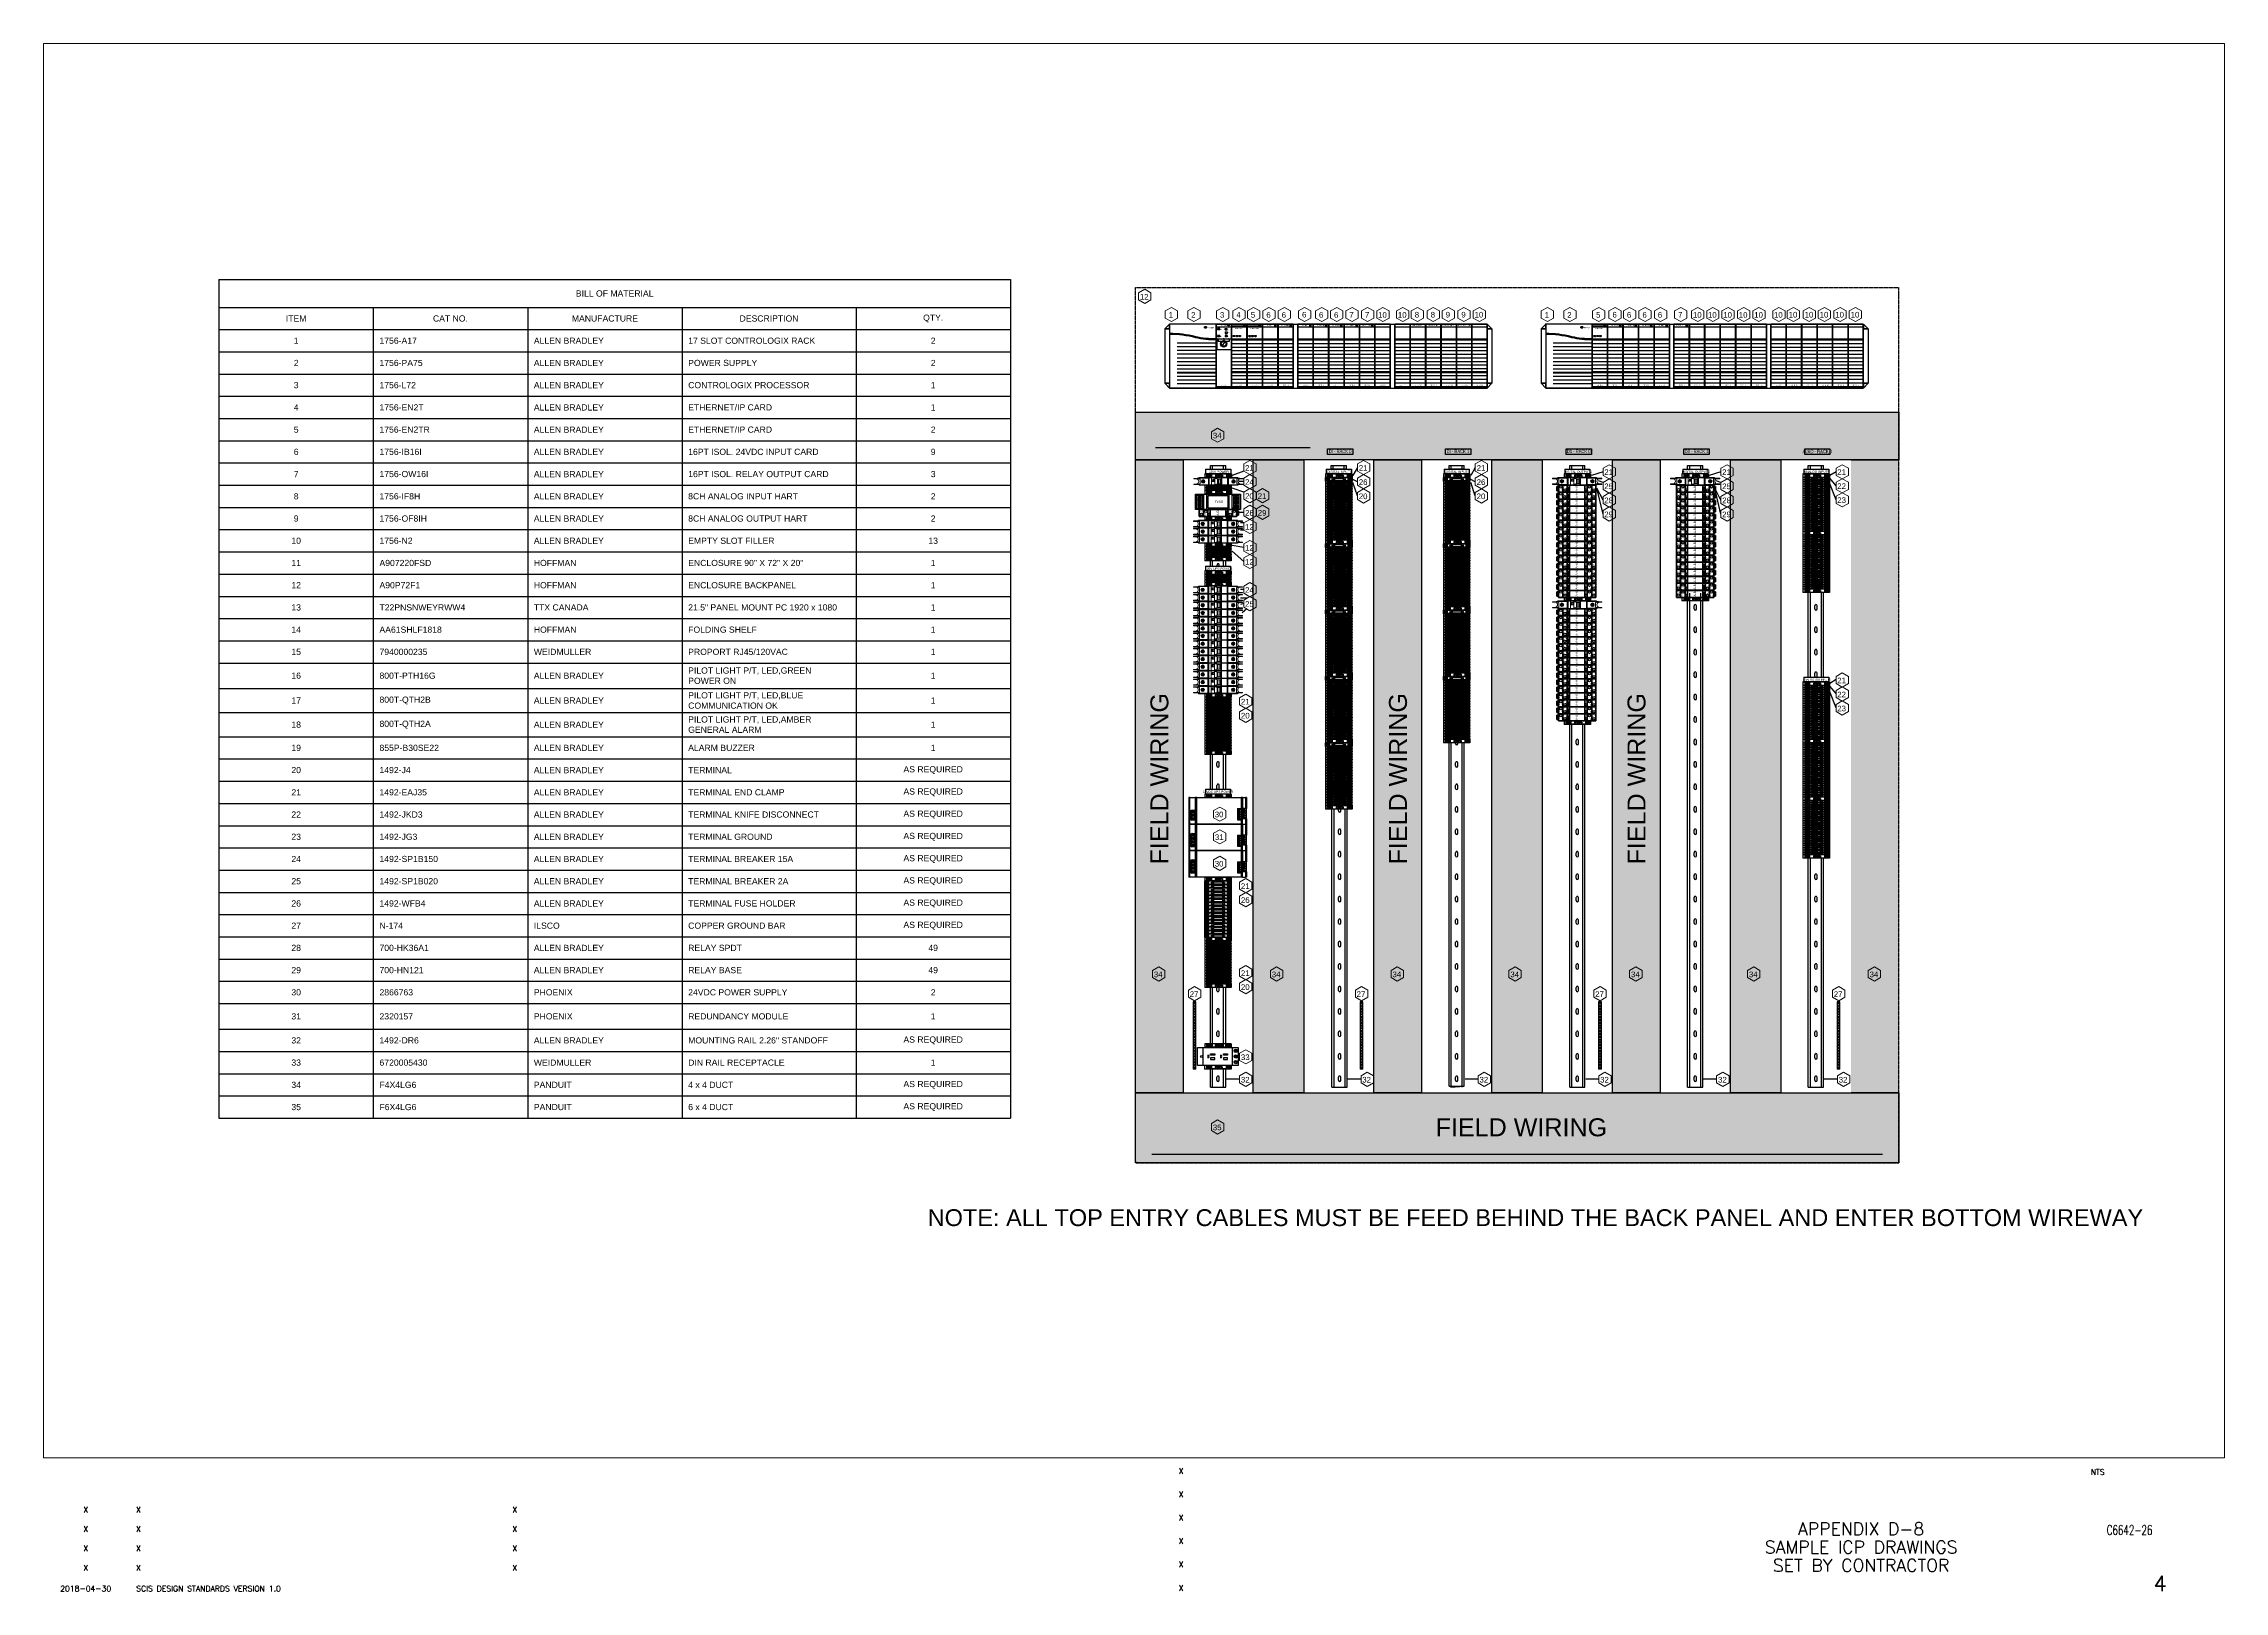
# Paper-space layout '04-Sample ICP Internal Panel Layout and BOM' of a CAD drawing. Extents: x 44 to 821, y 22 to 574.
# The model-space entities are those that its viewports show. They can reach past a viewport. Long polylines and large blocks are cut down to what shows.
import ezdxf
from ezdxf.enums import TextEntityAlignment as Align

# ---------------------------------------------------------------- set-up
doc = ezdxf.new("R2010")
doc.units = 0
doc.linetypes.add('DOT_CENTER', pattern=[14, 12, -1, 0, -1])
doc.linetypes.add('HIDDEN', pattern=[0.375, 0.25, -0.125])
doc.layers.add('BOR-A1', color=7, linetype='Continuous')
doc.layers.add('G-ANNO-VPRT', color=7, linetype='Continuous', plot=False)
doc.layers.add('N-ANNO-TEXT', color=2, linetype='Continuous', lineweight=18)
doc.layers.add('N-CONT-PANL', color=3, linetype='Continuous', lineweight=25)
doc.styles.add('_CGS_2-5_NOTES', font='arial.ttf', dxfattribs={"height": 2.5})
doc.styles.add('STD2-0', font='simplex.shx', dxfattribs={"height": 2})
doc.styles.add('STD3-5', font='simplex.shx', dxfattribs={"height": 3.5})
doc.styles.add('STD4-5', font='simplex.shx', dxfattribs={"height": 4.5})
doc.styles.add('STD5-5', font='SIMPLEX')

# ---------------------------------------------------------------- blocks, each defined once
blk = doc.blocks.new('CGS A1 TITLE ATT')
at = {"layer": 'BOR-A1', "color": 1}
for tag, p, height, style in [('DATE', (448.47, 64.4), 2, 'STD2-0'), ('DRAWN', (448.47, 56.08), 2, 'STD2-0'), ('DESIGNER', (448.47, 47.76), 2, 'STD2-0'), ('CHECKED', (448.47, 39.44), 2, 'STD2-0'), ('FILE', (783.85, 42.55), 3.5, 'STD3-5'), ('ENGINEER', (448.47, 31.12), 2, 'STD2-0'), ('AD909', (787.49, 32), 5.5, 'STD5-5'), ('APPROVED', (448.47, 22.72), 2, 'STD2-0')]:
    blk.add_attdef(tag, p, '', height=height, dxfattribs=dict(at, style=style))
at = {"layer": 'BOR-A1', "color": 1, "style": 'STD2-0', "flags": 4}
blk.add_attdef('SCALE', (773.37, 64), '', height=2, dxfattribs=at)
at = {"layer": 'BOR-A1', "color": 1, "style": 'STD4-5'}
for tag, p in [('TITLE-1', (691.59, 44.75)), ('TITLE-2', (691.59, 38.25)), ('TITLE-3', (691.59, 31.75)), ('TITLE-4', (691.59, 25.25))]:
    blk.add_attdef(tag, text='', height=4.5, dxfattribs=at).set_placement(p, align=Align.MIDDLE_CENTER)
at = {"layer": 'BOR-A1', "color": 1, "style": 'STD5-5'}
blk.add_attdef('999', text='', height=5.5, dxfattribs=at).set_placement((800.49, 22.5), align=Align.RIGHT)
blk = doc.blocks.new('CGS A1 REV ATT')
at = {"layer": 'BOR-A1', "color": 1, "style": 'STD2-0'}
for tag, p in [('R5-DATE', (58.99, 50.62)), ('R5-BY', (211.87, 50.62)), ('R4-DATE', (58.99, 43.7)), ('R4-BY', (211.87, 43.7)), ('R3-DATE', (58.99, 36.78)), ('R2-DATE', (58.99, 29.86)), ('R3-BY', (211.87, 36.78)), ('R2-BY', (211.87, 29.86)), ('R1-DATE', (58.99, 22.46)), ('R1-BY', (211.87, 22.46))]:
    blk.add_attdef(tag, text='', height=2, dxfattribs=at).set_placement(p, align=Align.CENTER)
for tag, p in [('R5-DESC', (76.99, 50.62)), ('R4-DESC', (76.99, 43.7)), ('R3-DESC', (76.99, 36.78)), ('R2-DESC', (76.99, 29.86)), ('R1-DESC', (76.99, 22.46))]:
    blk.add_attdef(tag, p, '', height=2, dxfattribs=at)
blk = doc.blocks.new('*T15')
at = {"linetype": 'ByBlock', "lineweight": -2, "transparency": 16777216}
for p, q in [((0, 0), (70.5, 0)), ((0, 0), (0, -74.72)), ((70.5, 0), (70.5, -74.72)), ((0, -2.49), (70.5, -2.49)), ((13.75, -2.49), (13.75, -74.72)), ((56.75, -2.49), (56.75, -50.64)), ((0, -4.47), (27.5, -4.47)), ((41.25, -4.47), (70.5, -4.47)), ((0, -6.45), (27.5, -6.45)), ((41.25, -6.45), (70.5, -6.45)), ((0, -8.43), (27.5, -8.43)), ((41.25, -8.43), (70.5, -8.43)), ((0, -10.41), (27.5, -10.41)), ((41.25, -10.41), (70.5, -10.41)), ((13.75, -12.39), (27.5, -12.39)), ((41.25, -12.39), (70.5, -12.39)), ((0, -14.37), (27.5, -14.37)), ((41.25, -14.37), (70.5, -14.37)), ((0, -16.35), (27.5, -16.35)), ((41.25, -16.35), (70.5, -16.35)), ((0, -18.33), (27.5, -18.33)), ((41.25, -18.33), (70.5, -18.33)), ((0, -20.31), (27.5, -20.31)), ((41.25, -20.31), (70.5, -20.31)), ((0, -22.29), (27.5, -22.29)), ((41.25, -22.29), (70.5, -22.29)), ((0, -24.27), (27.5, -24.27)), ((41.25, -24.27), (70.5, -24.27)), ((0, -26.25), (27.5, -26.25)), ((41.25, -26.25), (70.5, -26.25)), ((0, -30.21), (27.5, -30.21)), ((41.25, -30.21), (70.5, -30.21)), ((0, -32.19), (27.5, -32.19)), ((41.25, -32.19), (70.5, -32.19)), ((0, -34.17), (27.5, -34.17)), ((41.25, -34.17), (70.5, -34.17)), ((0, -36.43), (70.5, -36.43)), ((0, -38.58), (70.5, -38.58)), ((0, -40.74), (70.5, -40.74)), ((0, -42.72), (70.5, -42.72)), ((0, -44.7), (70.5, -44.7)), ((0, -46.68), (27.5, -46.68)), ((41.25, -46.68), (70.5, -46.68)), ((0, -48.66), (27.5, -48.66)), ((41.25, -48.66), (70.5, -48.66)), ((0, -50.64), (27.5, -50.64)), ((41.25, -50.64), (70.5, -50.64)), ((0, -52.62), (13.75, -52.62)), ((56.75, -52.62), (70.5, -52.62)), ((0, -54.6), (27.5, -54.6)), ((56.75, -54.6), (70.5, -54.6)), ((0, -56.58), (27.5, -56.58)), ((56.75, -56.58), (70.5, -56.58)), ((56.75, -56.58), (56.75, -74.72)), ((0, -58.56), (27.5, -58.56)), ((41.25, -58.56), (70.5, -58.56)), ((0, -60.54), (27.5, -60.54)), ((41.25, -60.54), (70.5, -60.54)), ((0, -62.52), (13.75, -62.52)), ((41.25, -62.52), (70.5, -62.52)), ((41.25, -64.5), (70.5, -64.5)), ((0, -66.8), (13.75, -66.8)), ((41.25, -66.8), (70.5, -66.8)), ((0, -68.78), (27.5, -68.78)), ((41.25, -68.78), (70.5, -68.78)), ((0, -70.76), (27.5, -70.76)), ((41.25, -70.76), (70.5, -70.76)), ((13.75, -72.74), (27.5, -72.74)), ((41.25, -72.74), (70.5, -72.74)), ((13.75, -74.72), (27.5, -74.72)), ((41.25, -74.72), (70.5, -74.72))]:
    blk.add_line(p, q, dxfattribs=at)
at = {"color": 0, "linetype": 'ByBlock', "lineweight": -2, "transparency": 16777216}
for p, q in [((27.5, -2.49), (27.5, -74.72)), ((41.25, -2.49), (41.25, -74.72)), ((27.5, -4.47), (41.25, -4.47)), ((27.5, -6.45), (41.25, -6.45)), ((27.5, -8.43), (41.25, -8.43)), ((27.5, -10.41), (41.25, -10.41)), ((0, -12.39), (13.75, -12.39)), ((27.5, -12.39), (41.25, -12.39)), ((27.5, -14.37), (41.25, -14.37)), ((27.5, -16.35), (41.25, -16.35)), ((27.5, -18.33), (41.25, -18.33)), ((27.5, -20.31), (41.25, -20.31)), ((27.5, -22.29), (41.25, -22.29)), ((27.5, -24.27), (41.25, -24.27)), ((27.5, -26.25), (41.25, -26.25)), ((0, -28.23), (70.5, -28.23)), ((27.5, -30.21), (41.25, -30.21)), ((27.5, -32.19), (41.25, -32.19)), ((27.5, -34.17), (41.25, -34.17)), ((27.5, -46.68), (41.25, -46.68)), ((27.5, -48.66), (41.25, -48.66)), ((27.5, -50.64), (41.25, -50.64)), ((56.75, -50.64), (56.75, -56.58)), ((13.75, -52.62), (56.75, -52.62)), ((27.5, -54.6), (56.75, -54.6)), ((27.5, -56.58), (56.75, -56.58)), ((27.5, -58.56), (41.25, -58.56)), ((27.5, -60.54), (41.25, -60.54)), ((13.75, -62.52), (41.25, -62.52)), ((0, -64.5), (41.25, -64.5)), ((13.75, -66.8), (41.25, -66.8)), ((27.5, -68.78), (41.25, -68.78)), ((27.5, -70.76), (41.25, -70.76)), ((0, -72.74), (13.75, -72.74)), ((27.5, -72.74), (41.25, -72.74)), ((0, -74.72), (13.75, -74.72)), ((27.5, -74.72), (41.25, -74.72))]:
    blk.add_line(p, q, dxfattribs=at)
at = {"layer": 'N-ANNO-TEXT', "color": 0, "transparency": 16777216, "char_height": 0.55, "style": '_CGS_2-5_NOTES'}
for s, insert, width, attachment_point in [('BILL OF MATERIAL', (35.25, -1.25), 69.84, 5), ('ITEM', (6.88, -3.48), 13.09, 5), ('CAT NO.', (20.62, -3.48), 13.09, 5), ('MANUFACTURE', (34.38, -3.48), 13.09, 5), ('DESCRIPTION', (49, -3.48), 14.84, 5), ('QTY.', (63.62, -3.48), 13.09, 5), ('1', (6.88, -5.46), 13.09, 5), ('1756-A17', (14.3, -5.46), 12.65, 4), ('ALLEN BRADLEY', (28.05, -5.46), 12.65, 4), ('17 SLOT CONTROLOGIX RACK', (41.8, -5.46), 14.4, 4), ('2', (63.62, -5.46), 12.6055, 5), ('2', (6.88, -7.44), 13.09, 5), ('1756-PA75', (14.3, -7.44), 12.65, 4), ('ALLEN BRADLEY', (28.05, -7.44), 12.65, 4), ('POWER SUPPLY', (41.8, -7.44), 14.4, 4), ('2', (63.62, -7.44), 12.6055, 5), ('3', (6.88, -9.42), 13.09, 5), ('1756-L72', (14.3, -9.42), 12.65, 4), ('ALLEN BRADLEY', (28.05, -9.42), 12.65, 4), ('CONTROLOGIX PROCESSOR', (41.8, -9.42), 14.4, 4), ('1', (63.62, -9.42), 12.6055, 5), ('4', (6.88, -11.4), 13.09, 5), ('1756-EN2T', (14.3, -11.4), 12.65, 4), ('ALLEN BRADLEY', (28.05, -11.4), 12.65, 4), ('ETHERNET/IP CARD', (41.8, -11.4), 14.4, 4), ('1', (63.62, -11.4), 12.6055, 5), ('5', (6.88, -13.38), 13.09, 5), ('1756-EN2TR', (14.3, -13.38), 12.65, 4), ('ALLEN BRADLEY', (28.05, -13.38), 12.65, 4), ('ETHERNET/IP CARD', (41.8, -13.38), 14.4, 4), ('2', (63.62, -13.38), 12.6055, 5), ('6', (6.88, -15.36), 13.09, 5), ('1756-IB16I', (14.3, -15.36), 12.65, 4), ('ALLEN BRADLEY', (28.05, -15.36), 12.65, 4), ('16PT ISOL. 24VDC INPUT CARD', (41.8, -15.36), 14.4, 4), ('9', (63.62, -15.36), 12.6055, 5), ('7', (6.88, -17.34), 13.09, 5), ('1756-OW16I', (14.3, -17.34), 12.65, 4), ('ALLEN BRADLEY', (28.05, -17.34), 12.65, 4), ('16PT ISOL. RELAY OUTPUT CARD', (41.8, -17.34), 14.4, 4), ('3', (63.62, -17.34), 12.6055, 5), ('8', (6.88, -19.32), 13.09, 5), ('1756-IF8H', (14.3, -19.32), 12.65, 4), ('ALLEN BRADLEY', (28.05, -19.32), 12.65, 4), ('8CH ANALOG INPUT HART', (41.8, -19.32), 14.4, 4), ('2', (63.62, -19.32), 12.6055, 5), ('9', (6.88, -21.3), 13.09, 5), ('1756-OF8IH', (14.3, -21.3), 12.65, 4), ('ALLEN BRADLEY', (28.05, -21.3), 12.65, 4), ('8CH ANALOG OUTPUT HART', (41.8, -21.3), 14.4, 4), ('2', (63.62, -21.3), 12.6055, 5), ('10', (6.88, -23.28), 13.09, 5), ('1756-N2', (14.3, -23.28), 12.65, 4), ('ALLEN BRADLEY', (28.05, -23.28), 12.65, 4), ('EMPTY SLOT FILLER', (41.8, -23.28), 14.4, 4), ('13', (63.62, -23.28), 12.6055, 5), ('11', (6.88, -25.26), 13.09, 5), ('A907220FSD', (14.3, -25.26), 12.65, 4), ('HOFFMAN', (28.05, -25.26), 12.65, 4), ('ENCLOSURE 90" X 72" X 20"', (41.8, -25.26), 14.4, 4), ('1', (63.62, -25.26), 12.6055, 5), ('12', (6.88, -27.24), 13.09, 5), ('A90P72F1 ', (14.3, -27.24), 12.65, 4), ('HOFFMAN', (28.05, -27.24), 12.65, 4), ('ENCLOSURE BACKPANEL', (41.8, -27.24), 14.4, 4), ('1', (63.62, -27.24), 12.6055, 5), ('13', (6.88, -29.22), 13.09, 5), ('T22PNSNWEYRWW4', (14.3, -29.22), 12.65, 4), ('TTX CANADA', (28.05, -29.22), 12.65, 4), ('21.5" PANEL MOUNT PC 1920 x 1080 ', (41.8, -29.22), 14.4, 4), ('1', (63.62, -29.22), 12.6055, 5), ('14', (6.88, -31.2), 13.09, 5), ('AA61SHLF1818', (14.3, -31.2), 12.65, 4), ('HOFFMAN', (28.05, -31.2), 12.65, 4), ('FOLDING SHELF', (41.8, -31.2), 14.4, 4), ('1', (63.62, -31.2), 12.6055, 5), ('15', (6.88, -33.18), 13.09, 5), ('7940000235', (14.3, -33.18), 12.65, 4), ('WEIDMULLER', (28.05, -33.18), 12.65, 4), ('PROPORT RJ45/120VAC', (41.8, -33.18), 14.4, 4), ('1', (63.62, -33.18), 12.6055, 5), ('PILOT LIGHT P/T, LED,GREEN        POWER ON', (41.8, -35.3), 14.4, 4), ('16', (6.88, -35.3), 13.09, 5), ('800T-PTH16G', (14.3, -35.3), 12.65, 4), ('ALLEN BRADLEY', (28.05, -35.3), 12.65, 4), ('PILOT LIGHT P/T, LED,BLUE   COMMUNICATION OK', (41.8, -37.51), 14.4, 4), ('1', (63.62, -35.3), 13.09, 5), ('17', (6.88, -37.51), 13.09, 5), ('800T-QTH2B', (14.3, -37.51), 12.65, 4), ('ALLEN BRADLEY', (28.05, -37.51), 12.65, 4), ('1', (63.62, -37.51), 13.09, 5), ('18', (6.88, -39.66), 13.09, 5), ('800T-QTH2A', (14.3, -39.66), 12.65, 4), ('ALLEN BRADLEY', (28.05, -39.66), 12.65, 4), ('PILOT LIGHT P/T, LED,AMBER  GENERAL ALARM', (41.8, -39.66), 14.4, 4), ('1', (63.62, -39.66), 13.09, 5), ('19', (6.88, -41.73), 13.09, 5), ('855P-B30SE22', (14.3, -41.73), 12.65, 4), ('ALLEN BRADLEY', (28.05, -41.73), 12.65, 4), ('ALARM BUZZER', (41.8, -41.73), 14.4, 4), ('1', (63.62, -41.73), 13.09, 5), ('20', (6.88, -43.71), 13.09, 5), ('1492-J4', (14.3, -43.71), 12.65, 4), ('ALLEN BRADLEY', (28.05, -43.71), 12.65, 4), ('TERMINAL', (41.8, -43.71), 14.4, 4), ('AS REQUIRED', (63.62, -43.71), 13.09, 5), ('21', (6.88, -45.69), 13.09, 5), ('1492-EAJ35', (14.3, -45.69), 12.65, 4), ('ALLEN BRADLEY', (28.05, -45.69), 12.65, 4), ('TERMINAL END CLAMP', (41.8, -45.69), 14.4, 4), ('AS REQUIRED', (63.62, -45.69), 13.09, 5), ('22', (6.88, -47.67), 13.09, 5), ('1492-JKD3', (14.3, -47.67), 12.65, 4), ('ALLEN BRADLEY', (28.05, -47.67), 12.65, 4), ('TERMINAL KNIFE DISCONNECT', (41.8, -47.67), 14.4, 4), ('AS REQUIRED', (63.62, -47.67), 13.09, 5), ('23', (6.88, -49.65), 13.09, 5), ('1492-JG3', (14.3, -49.65), 12.65, 4), ('ALLEN BRADLEY', (28.05, -49.65), 12.65, 4), ('TERMINAL GROUND', (41.8, -49.65), 14.4, 4), ('AS REQUIRED', (63.62, -49.65), 13.09, 5), ('24', (6.88, -51.63), 13.09, 5), ('1492-SP1B150', (14.3, -51.63), 12.65, 4), ('ALLEN BRADLEY', (28.05, -51.63), 12.65, 4), ('TERMINAL BREAKER 15A', (41.8, -51.63), 14.4, 4), ('AS REQUIRED', (63.62, -51.63), 13.09, 5), ('25', (6.88, -53.61), 13.09, 5), ('1492-SP1B020', (14.3, -53.61), 12.65, 4), ('ALLEN BRADLEY', (28.05, -53.61), 12.65, 4), ('TERMINAL BREAKER 2A', (41.8, -53.61), 14.4, 4), ('AS REQUIRED', (63.62, -53.61), 13.09, 5), ('26', (6.88, -55.59), 13.09, 5), ('1492-WFB4', (14.3, -55.59), 12.65, 4), ('ALLEN BRADLEY', (28.05, -55.59), 12.65, 4), ('TERMINAL FUSE HOLDER', (41.8, -55.59), 14.4, 4), ('AS REQUIRED', (63.62, -55.59), 13.09, 5), ('27', (6.88, -57.57), 13.09, 5), ('N-174', (14.3, -57.57), 12.65, 4), ('ILSCO', (28.05, -57.57), 12.65, 4), ('COPPER GROUND BAR', (41.8, -57.57), 14.4, 4), ('AS REQUIRED', (63.62, -57.57), 13.09, 5), ('28', (6.88, -59.55), 13.09, 5), ('700-HK36A1', (14.3, -59.55), 12.65, 4), ('ALLEN BRADLEY', (28.05, -59.55), 12.65, 4), ('RELAY SPDT', (41.8, -59.55), 14.4, 4), ('49', (63.62, -59.55), 13.09, 5), ('29', (6.88, -61.53), 13.09, 5), ('700-HN121', (14.3, -61.53), 12.65, 4), ('ALLEN BRADLEY', (28.05, -61.53), 12.65, 4), ('RELAY BASE', (41.8, -61.53), 14.4, 4), ('49', (63.62, -61.53), 13.09, 5), ('30', (6.88, -63.51), 13.09, 5), ('2866763', (14.3, -63.51), 12.65, 4), ('PHOENIX', (28.05, -63.51), 12.65, 4), ('24VDC POWER SUPPLY', (41.8, -63.51), 14.4, 4), ('2', (63.62, -63.51), 13.09, 5), ('31', (6.88, -65.65), 13.09, 5), ('2320157', (14.3, -65.65), 12.65, 4), ('PHOENIX', (28.05, -65.65), 12.65, 4), ('REDUNDANCY MODULE', (41.8, -65.65), 14.4, 4), ('1', (63.62, -65.65), 13.09, 5), ('32', (6.88, -67.79), 13.09, 5), ('1492-DR6', (14.3, -67.79), 12.65, 4), ('ALLEN BRADLEY', (28.05, -67.79), 12.65, 4), ('MOUNTING RAIL 2.26" STANDOFF', (41.8, -67.79), 14.4, 4), ('AS REQUIRED', (63.62, -67.79), 12.6055, 5), ('33', (6.88, -69.77), 13.09, 5), ('6720005430', (14.3, -69.77), 12.65, 4), ('WEIDMULLER', (28.05, -69.77), 12.65, 4), ('DIN RAIL RECEPTACLE', (41.8, -69.77), 14.4, 4), ('1', (63.62, -69.77), 13.09, 5), ('34', (6.88, -71.75), 13.09, 5), ('F4X4LG6', (14.3, -71.75), 12.65, 4), ('PANDUIT', (28.05, -71.75), 12.65, 4), ('4 x 4 DUCT', (41.8, -71.75), 14.4, 4), ('AS REQUIRED', (63.62, -71.75), 12.6055, 5), ('35', (6.88, -73.73), 13.09, 5), ('F6X4LG6', (14.3, -73.73), 12.65, 4), ('PANDUIT', (28.05, -73.73), 12.65, 4), ('6 x 4 DUCT', (41.8, -73.73), 14.4, 4), ('AS REQUIRED', (63.62, -73.73), 12.6055, 5)]:
    blk.add_mtext(s, dxfattribs=dict(at, insert=insert, width=width, attachment_point=attachment_point))
blk = doc.blocks.new('T-End')
at = {"linetype": 'Continuous'}
for p, q in [((2.36, 0), (0, 0)), ((0, 0), (0, -0.31)), ((2.35, -0.31), (0, -0.31)), ((0.16, 0), (0.16, -0.3)), ((0.17, -0.31), (0.16, -0.3)), ((0.29, -0.3), (0.16, -0.3)), ((0.24, 0), (0.24, -0.3)), ((0.25, -0.31), (0.24, -0.3)), ((0.27, 0), (0.27, -0.31)), ((0.29, 0), (0.29, -0.3)), ((0.3, -0.31), (0.29, -0.3)), ((0.32, 0), (0.32, -0.31)), ((0.32, 0), (0.32, -0.31)), ((0.34, 0), (0.34, -0.3)), ((0.37, -0.3), (0.34, -0.3)), ((0.34, -0.31), (0.34, -0.3)), ((0.37, 0), (0.37, -0.3)), ((0.39, -0.31), (0.37, -0.3)), ((0.4, 0), (0.4, -0.31)), ((0.41, 0), (0.41, -0.31)), ((0.42, 0), (0.42, -0.3)), ((0.46, -0.3), (0.42, -0.3)), ((0.43, -0.31), (0.42, -0.3)), ((0.46, 0), (0.46, -0.3)), ((0.47, -0.31), (0.46, -0.3)), ((0.49, 0), (0.49, -0.31)), ((0.49, 0), (0.49, -0.31)), ((0.51, 0), (0.51, -0.3)), ((0.55, -0.3), (0.51, -0.3)), ((0.52, -0.31), (0.51, -0.3)), ((0.55, 0), (0.55, -0.3)), ((0.56, -0.31), (0.55, -0.3)), ((0.57, 0), (0.57, -0.31)), ((0.58, 0), (0.58, -0.31)), ((0.6, 0), (0.6, -0.3)), ((0.6, 0), (0.6, -0.3)), ((1.42, -0.3), (0.6, -0.3)), ((0.6, -0.31), (0.6, -0.3)), ((0.62, -0.31), (0.6, -0.3)), ((1.06, -0.09), (0.94, -0.09)), ((0.94, -0.09), (0.94, -0.23)), ((1.06, -0.11), (0.94, -0.11)), ((1.06, -0.23), (0.94, -0.23)), ((0.98, -0.11), (0.98, -0.23)), ((1.06, -0.3), (1.05, -0.31)), ((1.06, 0), (1.06, -0.11)), ((1.46, -0.03), (1.06, -0.03)), ((1.06, -0.23), (1.06, -0.3)), ((1.46, -0.28), (1.06, -0.28)), ((1.16, -0.11), (1.34, -0.22)), ((1.17, -0.08), (1.36, -0.19)), ((1.92, -0.3), (1.42, -0.3)), ((1.46, 0), (1.46, -0.11)), ((1.57, -0.11), (1.46, -0.11)), ((1.46, -0.23), (1.46, -0.3)), ((1.57, -0.23), (1.46, -0.23)), ((1.47, -0.31), (1.46, -0.3)), ((1.54, -0.11), (1.54, -0.23)), ((1.57, -0.11), (1.57, -0.23)), ((1.92, -0.3), (1.9, -0.31)), ((1.92, 0), (1.92, -0.3)), ((1.92, 0), (1.92, -0.3)), ((1.92, -0.3), (1.92, -0.31)), ((1.94, 0), (1.94, -0.31)), ((1.94, 0), (1.94, -0.31)), ((1.97, -0.3), (1.96, -0.31)), ((1.97, 0), (1.97, -0.3)), ((2.01, -0.3), (1.97, -0.3)), ((2.01, -0.3), (2, -0.31)), ((2.01, 0), (2.01, -0.3)), ((2.03, 0), (2.03, -0.31)), ((2.03, 0), (2.03, -0.31)), ((2.06, -0.3), (2.05, -0.31)), ((2.06, 0), (2.06, -0.3)), ((2.1, -0.3), (2.06, -0.3)), ((2.1, -0.3), (2.09, -0.31)), ((2.1, 0), (2.1, -0.3)), ((2.11, 0), (2.11, -0.31)), ((2.12, 0), (2.12, -0.31)), ((2.15, -0.3), (2.13, -0.31)), ((2.15, 0), (2.15, -0.3)), ((2.18, -0.3), (2.15, -0.3)), ((2.18, 0), (2.18, -0.3)), ((2.18, -0.3), (2.18, -0.31)), ((2.2, 0), (2.2, -0.31)), ((2.2, 0), (2.2, -0.31)), ((2.23, -0.3), (2.22, -0.31)), ((2.23, 0), (2.23, -0.3)), ((2.36, -0.3), (2.23, -0.3)), ((2.25, 0), (2.25, -0.31)), ((2.28, -0.3), (2.27, -0.31)), ((2.28, 0), (2.28, -0.3)), ((2.36, -0.3), (2.35, -0.31)), ((2.36, 0), (2.36, -0.3))]:
    blk.add_line(p, q, dxfattribs=at)
for radius in [0.114, 0.107, 0.114, 0.114]:
    blk.add_circle((1.26, -0.15), radius, dxfattribs=at)
for start, end in [(163.213, 270), (343.213, 136.787), (270, 316.787)]:
    blk.add_arc((1.26, -0.15), 0.0689, start, end, dxfattribs=at)
blk = doc.blocks.new('RECEP')
for p, q in [((-1.81, -1.62), (-1.81, 0)), ((-1.81, 0), (1.81, 0)), ((-1.31, -1.62), (-1.31, 0)), ((1.31, -1.62), (1.31, 0)), ((1.81, 0), (1.81, -1.62)), ((1.81, -1.62), (-1.81, -1.62)), ((1.81, -1.62), (1.31, -1.62))]:
    blk.add_line(p, q)
at = {"linetype": 'Continuous'}
for p, q in [((1.75, -0.29), (1.45, -0.29)), ((1.75, -0.33), (1.45, -0.33)), ((1.75, -0.79), (1.45, -0.79)), ((1.75, -0.83), (1.45, -0.83)), ((1.75, -1.29), (1.45, -1.29)), ((1.75, -1.33), (1.45, -1.33))]:
    blk.add_line(p, q, dxfattribs=at)
for points in [[(-0.9, -0.69), (-0.9, -0.94)], [(0.24, -0.69), (0.24, -0.94)]]:
    blk.add_lwpolyline(points)
for points in [[(-0.28, -0.57), (-0.28, -0.69), (-0.65, -0.69), (-0.65, -0.57)], [(-0.28, -1.07), (-0.28, -0.94), (-0.65, -0.94), (-0.65, -1.07)], [(0.86, -0.57), (0.86, -0.69), (0.49, -0.69), (0.49, -0.57)], [(0.86, -1.07), (0.86, -0.94), (0.49, -0.94), (0.49, -1.07)]]:
    blk.add_lwpolyline(points, close=True)
for centre, radius in [((-1.44, -0.81), 0.1), ((1.6, -0.31), 0.15), ((1.6, -0.81), 0.15), ((1.6, -1.31), 0.15)]:
    blk.add_circle(centre, radius)
for centre in [(-0.9, -0.82), (0.24, -0.82)]:
    blk.add_arc(centre, 0.125, 270, 90)
blk = doc.blocks.new('Breaker')
at = {"linetype": 'Continuous', "lineweight": 0}
for p, q in [((-1.73, 0), (-1.48, 0)), ((-0.26, 0), (-1.66, 0)), ((-0.89, 0), (-0.89, -0.69)), ((-0.26, 0), (0.26, 0)), ((0.06, 0), (0.26, 0)), ((1.66, 0), (0.26, 0)), ((1.73, 0), (1.62, 0)), ((-2.19, -0.07), (-1.71, -0.06)), ((-2.19, -0.07), (-2.19, -0.11)), ((-2.19, -0.11), (-1.7, -0.12)), ((-2.19, -0.58), (-1.7, -0.57)), ((-2.19, -0.58), (-2.19, -0.62)), ((-0.89, -0.64), (-2.19, -0.62)), ((-1.88, -0.06), (-1.73, -0.05)), ((-1.88, -0.62), (-1.73, -0.64)), ((-1.73, -0.69), (-1.48, -0.69)), ((-1.65, -0.06), (-0.89, -0.05)), ((-1.64, -0.14), (-1.64, -0.55)), ((-1.52, -0.34), (-1.51, -0.34)), ((-1.48, -0.69), (-0.87, -0.69)), ((-1.45, -0.32), (-1.4, -0.32)), ((-1.4, -0.36), (-1.45, -0.36)), ((-1.39, -0.31), (-1.38, -0.31)), ((-1.38, -0.38), (-1.39, -0.37)), ((-1.38, -0.3), (-1.38, -0.22)), ((-1.38, -0.47), (-1.38, -0.38)), ((-1.33, -0.22), (-1.33, -0.3)), ((-1.33, -0.38), (-1.33, -0.47)), ((-1.32, -0.31), (-1.32, -0.31)), ((-1.32, -0.37), (-1.32, -0.38)), ((-1.31, -0.32), (-1.26, -0.32)), ((-1.31, -0.36), (-1.26, -0.36)), ((-1.21, -0.34), (-1.2, -0.34)), ((-0.89, -0.01), (-0.89, -0.02)), ((-0.88, -0.01), (-0.89, -0.01)), ((-0.89, -0.67), (-0.89, -0.02)), ((-0.89, -0.67), (-0.89, -0.02)), ((-0.89, -0.02), (0.89, -0.02)), ((-0.89, -0.67), (-0.89, -0.67)), ((-0.89, -0.67), (-0.88, -0.67)), ((-0.89, -0.67), (0.89, -0.67)), ((-0.88, -0.01), (-0.88, -0.02)), ((-0.88, -0.68), (-0.88, -0.67)), ((-0.87, -0.69), (0.87, -0.69)), ((-0.82, -0.67), (-0.82, -0.02)), ((-0.81, -0.01), (-0.81, -0.02)), ((-0.81, -0.68), (-0.81, -0.67)), ((-0.61, -0.01), (-0.61, -0.02)), ((-0.61, -0.67), (-0.61, -0.02)), ((-0.61, -0.34), (-0.52, -0.34)), ((-0.61, -0.68), (-0.61, -0.67)), ((-0.52, -0.34), (-0.51, -0.15)), ((-0.52, -0.34), (-0.31, -0.34)), ((-0.51, -0.15), (-0.34, -0.15)), ((-0.48, -0.15), (-0.48, -0.34)), ((-0.37, -0.15), (-0.37, -0.34)), ((-0.34, -0.15), (-0.34, -0.34)), ((-0.31, -0.61), (-0.31, -0.08)), ((-0.31, -0.08), (-0.11, -0.08)), ((-0.1, -0.61), (-0.31, -0.61)), ((-0.3, -0.01), (-0.3, -0.02)), ((-0.3, -0.08), (-0.3, -0.02)), ((-0.3, -0.61), (-0.3, -0.67)), ((-0.3, -0.68), (-0.3, -0.67)), ((-0.24, -0.08), (-0.24, -0.02)), ((-0.24, -0.61), (-0.24, -0.67)), ((-0.1, -0.08), (-0.11, -0.08)), ((-0.1, -0.08), (-0.1, -0.15)), ((-0.1, -0.08), (-0.1, -0.08)), ((-0.1, -0.14), (0.22, -0.14)), ((0, -0.15), (-0.1, -0.15)), ((0, -0.54), (-0.1, -0.54)), ((-0.1, -0.61), (-0.1, -0.54)), ((-0.1, -0.55), (0.22, -0.55)), ((-0.07, -0.15), (-0.07, -0.54)), ((0, -0.15), (0, -0.54)), ((0.15, -0.14), (0.15, -0.55)), ((0.16, -0.14), (0.16, -0.34)), ((0.16, -0.55), (0.16, -0.34)), ((0.22, -0.34), (0.22, -0.14)), ((0.22, -0.55), (0.22, -0.34)), ((0.23, -0.02), (0.23, -0.02)), ((0.23, -0.67), (0.23, -0.67)), ((0.24, -0.67), (0.24, -0.02)), ((0.3, -0.01), (0.3, -0.02)), ((0.3, -0.67), (0.3, -0.02)), ((0.3, -0.68), (0.3, -0.67)), ((0.81, -0.01), (0.81, -0.02)), ((0.81, -0.68), (0.81, -0.67)), ((0.82, -0.67), (0.82, -0.02)), ((0.87, -0.69), (0.91, -0.69)), ((0.87, -0.69), (1.73, -0.69)), ((0.89, -0.01), (0.88, -0.01)), ((0.88, -0.01), (0.88, -0.02)), ((0.88, -0.67), (0.89, -0.67)), ((0.88, -0.68), (0.88, -0.67)), ((0.89, -0.67), (0.89, -0.01)), ((0.89, -0.67), (0.89, -0.01)), ((0.89, -0.05), (2.19, -0.07)), ((1.65, -0.63), (0.89, -0.64)), ((1.19, -0.34), (1.21, -0.34)), ((1.26, -0.32), (1.31, -0.32)), ((1.31, -0.36), (1.26, -0.36)), ((1.32, -0.31), (1.33, -0.31)), ((1.33, -0.38), (1.32, -0.37)), ((1.33, -0.3), (1.33, -0.22)), ((1.33, -0.47), (1.33, -0.38)), ((1.38, -0.22), (1.38, -0.3)), ((1.38, -0.38), (1.38, -0.47)), ((1.39, -0.31), (1.39, -0.31)), ((1.39, -0.37), (1.39, -0.38)), ((1.4, -0.32), (1.46, -0.32)), ((1.4, -0.36), (1.46, -0.36)), ((1.5, -0.34), (1.52, -0.34)), ((1.64, -0.55), (1.64, -0.14)), ((1.7, -0.12), (2.19, -0.11)), ((1.7, -0.57), (2.19, -0.58)), ((2.19, -0.62), (1.71, -0.62)), ((1.88, -0.06), (1.73, -0.05)), ((1.88, -0.62), (1.73, -0.64)), ((2.19, -0.07), (2.19, -0.11)), ((2.19, -0.58), (2.19, -0.62))]:
    blk.add_line(p, q, dxfattribs=at)
for p, q in [((-1.73, -0.05), (-1.73, 0)), ((1.73, -0.05), (1.73, 0)), ((-1.73, -0.64), (-1.73, -0.69)), ((1.73, -0.64), (1.73, -0.69))]:
    blk.add_line(p, q)
for centre, radius in [((-1.36, -0.34), 0.161), ((-1.36, -0.34), 0.148), ((1.35, -0.34), 0.161), ((1.35, -0.34), 0.148)]:
    blk.add_circle(centre, radius, dxfattribs=at)
for centre, radius, start, end in [((-1.99, -0.34), 0.236, 284.3134, 75.6866), ((-1.35, -0.34), 0.101, 168.463, 191.537), ((-1.4, -0.31), 0.00787, 270, 44.427), ((-1.35, -0.34), 0.048, 155.0308, 204.9692), ((-1.4, -0.37), 0.00787, 315.4387, 90), ((-1.39, -0.3), 0.00787, 224.427, 0), ((-1.39, -0.38), 0.00787, 0, 135.4387), ((-1.35, -0.34), 0.128, 78.4677, 101.5323), ((-1.35, -0.34), 0.0834, 72.1391, 107.8609), ((-1.35, -0.34), 0.048, 57.8061, 122.1939), ((-1.35, -0.34), 0.048, 237.8061, 270), ((-1.35, -0.34), 0.0834, 252.1391, 287.8609), ((-1.35, -0.34), 0.128, 258.463, 281.537), ((-1.35, -0.34), 0.048, 270, 302.1939), ((-1.32, -0.3), 0.00787, 180, 315.573), ((-1.32, -0.38), 0.00787, 43.0821, 180), ((-1.31, -0.31), 0.00787, 135.573, 270), ((-1.31, -0.37), 0.00787, 90, 223.0821), ((-1.35, -0.34), 0.048, 335.0308, 24.9692), ((-1.35, -0.34), 0.101, 348.463, 11.537), ((-0.87, -0.01), 0.00787, 90, 180), ((-0.87, -0.68), 0.00787, 180, 270), ((-0.6, -0.01), 0.00787, 90, 180), ((-0.6, -0.68), 0.00787, 180, 270), ((0.87, -0.01), 0.00787, 0, 90), ((0.87, -0.68), 0.00787, 270, 0), ((1.36, -0.34), 0.101, 168.463, 191.537), ((1.31, -0.31), 0.00787, 270, 44.427), ((1.36, -0.34), 0.048, 155.0308, 204.9692), ((1.31, -0.37), 0.00787, 315.4387, 90), ((1.32, -0.3), 0.00787, 224.427, 0), ((1.32, -0.38), 0.00787, 0, 135.4387), ((1.36, -0.34), 0.128, 78.4677, 101.5323), ((1.36, -0.34), 0.0834, 72.1391, 107.8609), ((1.36, -0.34), 0.048, 57.8061, 122.1939), ((1.36, -0.34), 0.048, 237.8061, 270), ((1.36, -0.34), 0.0834, 252.1391, 287.8609), ((1.36, -0.34), 0.128, 258.463, 281.537), ((1.36, -0.34), 0.048, 270, 302.1939), ((1.39, -0.3), 0.00787, 180, 315.573), ((1.39, -0.38), 0.00787, 43.0821, 180), ((1.4, -0.31), 0.00787, 135.573, 270), ((1.36, -0.34), 0.048, 335.0308, 24.9692), ((1.4, -0.37), 0.00787, 90, 223.0821), ((1.36, -0.34), 0.101, 348.463, 11.537), ((1.99, -0.34), 0.236, 104.3134, 255.6866)]:
    blk.add_arc(centre, radius, start, end, dxfattribs=at)
for points, knots in [([(-0.81, 0), (-0.81, 0), (-0.81, 0), (-0.81, 0), (-0.81, 0), (-0.81, 0), (-0.81, 0), (-0.81, 0), (-0.81, -0.01), (-0.81, -0.01), (-0.81, -0.01)], [0, 0, 0, 0, 0.027486, 0.052899, 0.086794, 0.17948, 0.302902, 0.452645, 0.623133, 1, 1, 1, 1]), ([(-0.3, 0), (-0.3, 0), (-0.3, 0), (-0.3, 0), (-0.3, 0), (-0.3, 0), (-0.3, 0), (-0.3, 0), (-0.3, 0), (-0.3, 0), (-0.3, 0), (-0.3, -0.01), (-0.3, -0.01), (-0.3, -0.01)], [0, 0, 0, 0, 0.006112, 0.020952, 0.045012, 0.078174, 0.120154, 0.170571, 0.294726, 0.445919, 0.618366, 0.805443, 1, 1, 1, 1]), ([(0.25, -0.01), (0.25, -0.01), (0.26, -0.01), (0.26, -0.01), (0.26, -0.01), (0.26, -0.01), (0.26, 0), (0.26, 0), (0.26, 0), (0.26, 0), (0.26, 0), (0.27, 0), (0.27, 0), (0.27, 0), (0.27, 0), (0.27, 0), (0.27, 0), (0.26, 0), (0.26, 0), (0.26, 0), (0.26, 0)], [0, 0, 0, 0, 0.12543, 0.250801, 0.313228, 0.375275, 0.436698, 0.497108, 0.555845, 0.584241, 0.611675, 0.637774, 0.662032, 0.68408, 0.694714, 0.705831, 0.73234, 0.765588, 0.841216, 1, 1, 1, 1]), ([(0.3, 0), (0.3, 0), (0.3, 0), (0.3, 0), (0.3, 0), (0.3, 0), (0.3, 0), (0.3, 0), (0.3, 0), (0.3, 0), (0.3, 0), (0.3, -0.01), (0.3, -0.01), (0.3, -0.01)], [0, 0, 0, 0, 0.006112, 0.020951, 0.045011, 0.078174, 0.120154, 0.170571, 0.294726, 0.445919, 0.618366, 0.805443, 1, 1, 1, 1]), ([(0.81, 0), (0.81, 0), (0.81, 0), (0.81, 0), (0.81, 0), (0.81, 0), (0.81, 0), (0.81, 0), (0.81, -0.01), (0.81, -0.01), (0.81, -0.01)], [0, 0, 0, 0, 0.027452, 0.052857, 0.086747, 0.179431, 0.302857, 0.452608, 0.623107, 1, 1, 1, 1]), ([(-1.71, -0.06), (-1.7, -0.06), (-1.68, -0.06), (-1.66, -0.06), (-1.65, -0.06)], [0, 0, 0, 0, 0.500124, 1, 1, 1, 1]), ([(-1.7, -0.12), (-1.69, -0.12), (-1.68, -0.12), (-1.66, -0.13), (-1.65, -0.13), (-1.64, -0.14)], [0, 0, 0, 0, 0.249796, 0.499823, 1, 1, 1, 1]), ([(-1.64, -0.55), (-1.65, -0.55), (-1.66, -0.56), (-1.68, -0.57), (-1.69, -0.57), (-1.7, -0.57)], [0, 0, 0, 0, 0.500228, 0.750237, 1, 1, 1, 1]), ([(-0.81, -0.69), (-0.81, -0.69), (-0.81, -0.69), (-0.81, -0.68), (-0.81, -0.68), (-0.81, -0.68), (-0.81, -0.68), (-0.81, -0.68), (-0.81, -0.68), (-0.81, -0.68), (-0.81, -0.68)], [0, 0, 0, 0, 0.027486, 0.052899, 0.086794, 0.17948, 0.302902, 0.452645, 0.623133, 1, 1, 1, 1]), ([(-0.3, -0.69), (-0.3, -0.69), (-0.3, -0.69), (-0.3, -0.69), (-0.3, -0.68), (-0.3, -0.68), (-0.3, -0.68), (-0.3, -0.68), (-0.3, -0.68), (-0.3, -0.68), (-0.3, -0.68), (-0.3, -0.68), (-0.3, -0.68), (-0.3, -0.68)], [0, 0, 0, 0, 0.006112, 0.020951, 0.045012, 0.078174, 0.120154, 0.170571, 0.294726, 0.445919, 0.618365, 0.805443, 1, 1, 1, 1]), ([(0.22, -0.02), (0.22, -0.02), (0.23, -0.02), (0.23, -0.02), (0.23, -0.02)], [0, 0, 0, 0, 0.516903, 1, 1, 1, 1]), ([(0.23, -0.67), (0.23, -0.67), (0.23, -0.67), (0.22, -0.67), (0.22, -0.67)], [0, 0, 0, 0, 0.483097, 1, 1, 1, 1]), ([(0.23, -0.02), (0.23, -0.02), (0.24, -0.02), (0.24, -0.01), (0.25, -0.01), (0.25, -0.01)], [0, 0, 0, 0, 0.192809, 0.427431, 1, 1, 1, 1]), ([(0.25, -0.68), (0.25, -0.68), (0.24, -0.67), (0.24, -0.67), (0.23, -0.67), (0.23, -0.67)], [0, 0, 0, 0, 0.572569, 0.807191, 1, 1, 1, 1]), ([(0.26, -0.69), (0.26, -0.69), (0.26, -0.69), (0.26, -0.68), (0.27, -0.68), (0.27, -0.68), (0.27, -0.68), (0.27, -0.68), (0.27, -0.68), (0.27, -0.68), (0.26, -0.68), (0.26, -0.68), (0.26, -0.68), (0.26, -0.68), (0.26, -0.68), (0.26, -0.68), (0.26, -0.68), (0.26, -0.68), (0.26, -0.68), (0.25, -0.68), (0.25, -0.68)], [0, 0, 0, 0, 0.158787, 0.234419, 0.267664, 0.294174, 0.305289, 0.315921, 0.337967, 0.362224, 0.388323, 0.415756, 0.444153, 0.502889, 0.5633, 0.624723, 0.68677, 0.749197, 0.87457, 1, 1, 1, 1]), ([(0.3, -0.69), (0.3, -0.69), (0.3, -0.69), (0.3, -0.69), (0.3, -0.68), (0.3, -0.68), (0.3, -0.68), (0.3, -0.68), (0.3, -0.68), (0.3, -0.68), (0.3, -0.68), (0.3, -0.68), (0.3, -0.68), (0.3, -0.68)], [0, 0, 0, 0, 0.006113, 0.020951, 0.045013, 0.078173, 0.120155, 0.170572, 0.294728, 0.445919, 0.618366, 0.805443, 1, 1, 1, 1]), ([(0.81, -0.69), (0.81, -0.69), (0.81, -0.69), (0.81, -0.68), (0.81, -0.68), (0.81, -0.68), (0.81, -0.68), (0.81, -0.68), (0.81, -0.68), (0.81, -0.68), (0.81, -0.68)], [0, 0, 0, 0, 0.027451, 0.052859, 0.086747, 0.179432, 0.302859, 0.452608, 0.623107, 1, 1, 1, 1]), ([(1.64, -0.14), (1.65, -0.13), (1.66, -0.13), (1.68, -0.12), (1.69, -0.12), (1.7, -0.12)], [0, 0, 0, 0, 0.50023, 0.75024, 1, 1, 1, 1]), ([(1.7, -0.57), (1.69, -0.57), (1.68, -0.57), (1.66, -0.56), (1.65, -0.55), (1.64, -0.55)], [0, 0, 0, 0, 0.249797, 0.499823, 1, 1, 1, 1]), ([(1.71, -0.62), (1.7, -0.62), (1.68, -0.62), (1.66, -0.63), (1.65, -0.63)], [0, 0, 0, 0, 0.500124, 1, 1, 1, 1])]:
    blk.add_open_spline(points, degree=3, knots=knots, dxfattribs=at)
blk = doc.blocks.new('T-J4')
at = {"linetype": 'Continuous'}
for p, q in [((0.16, 0), (0, 0)), ((0.17, -0.24), (0, -0.24)), ((0.16, 0), (0.16, -0.23)), ((0.17, 0), (0.16, 0)), ((0.17, -0.24), (0.16, -0.23)), ((0.17, -0.23), (0.16, -0.23)), ((0.24, 0), (0.17, 0)), ((0.24, -0.23), (0.17, -0.23)), ((0.18, -0.24), (0.17, -0.24)), ((0.25, -0.24), (0.18, -0.24)), ((0.24, 0), (0.24, -0.23)), ((0.25, 0), (0.24, 0)), ((0.25, -0.24), (0.24, -0.23)), ((0.24, -0.23), (0.24, -0.23)), ((0.25, -0.23), (0.24, -0.23)), ((0.25, 0), (0.25, 0)), ((0.27, 0), (0.25, 0)), ((0.25, 0), (0.25, -0.23)), ((0.25, -0.23), (0.25, -0.23)), ((0.26, -0.24), (0.25, -0.23)), ((0.25, -0.24), (0.25, -0.24)), ((0.26, -0.24), (0.25, -0.24)), ((0.27, -0.24), (0.26, -0.24)), ((0.6, 0), (0.27, 0)), ((0.27, 0), (0.27, -0.24)), ((0.6, -0.03), (0.27, -0.03)), ((0.28, -0.24), (0.27, -0.24)), ((0.34, -0.03), (0.28, -0.03)), ((0.29, -0.24), (0.28, -0.24)), ((0.32, -0.24), (0.29, -0.24)), ((0.32, -0.03), (0.32, -0.24)), ((0.32, -0.03), (0.32, -0.24)), ((0.33, -0.24), (0.32, -0.24)), ((0.32, -0.24), (0.32, -0.24)), ((0.32, -0.24), (0.32, -0.24)), ((0.32, -0.24), (0.32, -0.24)), ((0.33, -0.03), (0.33, -0.24)), ((0.35, -0.24), (0.33, -0.24)), ((0.33, -0.24), (0.33, -0.24)), ((0.34, -0.03), (0.34, -0.24)), ((0.34, -0.24), (0.34, -0.24)), ((0.37, -0.24), (0.34, -0.24)), ((0.35, -0.24), (0.35, -0.24)), ((0.39, -0.24), (0.35, -0.24)), ((0.43, -0.03), (0.37, -0.03)), ((0.38, -0.24), (0.37, -0.24)), ((0.4, -0.24), (0.38, -0.24)), ((0.43, -0.24), (0.39, -0.24)), ((0.4, -0.03), (0.4, -0.24)), ((0.41, -0.24), (0.4, -0.24)), ((0.41, -0.03), (0.41, -0.24)), ((0.42, -0.24), (0.41, -0.24)), ((0.42, -0.03), (0.42, -0.24)), ((0.42, -0.03), (0.42, -0.24)), ((0.43, -0.24), (0.42, -0.24)), ((0.42, -0.24), (0.42, -0.24)), ((0.46, -0.24), (0.43, -0.24)), ((0.48, -0.24), (0.43, -0.24)), ((0.51, -0.03), (0.46, -0.03)), ((0.46, -0.24), (0.46, -0.24)), ((0.49, -0.24), (0.46, -0.24)), ((0.52, -0.24), (0.48, -0.24)), ((0.49, -0.03), (0.49, -0.24)), ((0.49, -0.03), (0.49, -0.24)), ((0.49, -0.24), (0.49, -0.24)), ((0.5, -0.24), (0.49, -0.24)), ((0.5, -0.03), (0.5, -0.24)), ((0.51, -0.24), (0.5, -0.24)), ((0.51, -0.03), (0.51, -0.24)), ((0.51, -0.24), (0.51, -0.24)), ((0.54, -0.24), (0.51, -0.24)), ((0.56, -0.24), (0.52, -0.24)), ((0.55, -0.24), (0.54, -0.24)), ((0.58, -0.24), (0.55, -0.24)), ((0.6, -0.24), (0.56, -0.24)), ((0.58, -0.03), (0.58, -0.24)), ((0.58, -0.03), (0.58, -0.24)), ((0.59, -0.24), (0.58, -0.24)), ((0.58, -0.24), (0.58, -0.24)), ((0.59, -0.03), (0.59, -0.24)), ((0.6, -0.24), (0.59, -0.24)), ((0.6, 0), (0.6, -0.23)), ((0.61, 0), (0.6, 0)), ((0.6, -0.03), (0.6, -0.24)), ((0.6, -0.24), (0.6, -0.24)), ((0.6, -0.24), (0.6, -0.24)), ((0.61, -0.24), (0.6, -0.24)), ((0.63, 0), (0.61, 0)), ((0.61, -0.23), (0.61, -0.23)), ((0.63, -0.23), (0.61, -0.23)), ((0.61, -0.24), (0.61, -0.24)), ((0.62, -0.24), (0.61, -0.24)), ((0.63, -0.24), (0.62, -0.24)), ((0.92, 0), (0.63, 0)), ((0.92, -0.23), (0.63, -0.23)), ((1.03, -0.24), (0.63, -0.24)), ((0.7, -0.14), (0.69, -0.13)), ((0.84, -0.2), (0.72, -0.08)), ((0.86, -0.18), (0.73, -0.06)), ((0.74, -0.21), (0.73, -0.2)), ((0.75, -0.05), (0.74, -0.05)), ((0.83, -0.05), (0.82, -0.05)), ((0.84, -0.2), (0.84, -0.21)), ((0.88, -0.13), (0.87, -0.14)), ((1.03, 0), (0.92, 0)), ((1.03, -0.23), (0.92, -0.23)), ((1.03, -0.05), (0.94, -0.05)), ((0.94, -0.05), (0.94, -0.19)), ((1.06, -0.07), (0.94, -0.07)), ((1.03, -0.19), (0.94, -0.19)), ((0.98, -0.07), (0.98, -0.19)), ((1.05, -0.18), (0.98, -0.18)), ((1.06, 0), (1.03, 0)), ((1.06, -0.05), (1.03, -0.05)), ((1.06, -0.19), (1.03, -0.19)), ((1.06, -0.23), (1.03, -0.23)), ((1.05, -0.24), (1.03, -0.24)), ((1.05, -0.18), (1.05, -0.19)), ((1.06, -0.23), (1.05, -0.24)), ((1.06, -0.24), (1.05, -0.24)), ((1.05, -0.24), (1.05, -0.24)), ((1.05, -0.24), (1.05, -0.24)), ((1.08, 0), (1.06, 0)), ((1.06, 0), (1.06, -0.05)), ((1.17, -0.02), (1.06, -0.02)), ((1.06, -0.05), (1.06, -0.06)), ((1.06, -0.06), (1.06, -0.07)), ((1.06, -0.19), (1.06, -0.23)), ((1.08, -0.24), (1.06, -0.24)), ((1.17, 0), (1.08, 0)), ((1.09, -0.24), (1.08, -0.24)), ((1.09, -0.02), (1.09, -0.24)), ((1.26, -0.23), (1.09, -0.23)), ((1.1, -0.24), (1.09, -0.24)), ((1.1, -0.09), (1.1, -0.17)), ((1.16, -0.24), (1.1, -0.24)), ((1.16, -0.07), (1.11, -0.07)), ((1.16, -0.19), (1.11, -0.19)), ((1.41, -0.23), (1.11, -0.23)), ((1.41, -0.23), (1.11, -0.23)), ((1.22, -0.24), (1.16, -0.24)), ((1.29, 0), (1.17, 0)), ((1.29, -0.02), (1.17, -0.02)), ((1.18, -0.09), (1.18, -0.17)), ((1.22, -0.23), (1.22, -0.24)), ((1.24, -0.24), (1.22, -0.24)), ((1.28, -0.24), (1.24, -0.24)), ((1.43, -0.23), (1.26, -0.23)), ((1.3, -0.24), (1.28, -0.24)), ((1.44, 0), (1.29, 0)), ((1.44, -0.02), (1.29, -0.02)), ((1.3, -0.23), (1.3, -0.24)), ((1.36, -0.24), (1.3, -0.24)), ((1.34, -0.09), (1.34, -0.17)), ((1.41, -0.07), (1.36, -0.07)), ((1.41, -0.19), (1.36, -0.19)), ((1.42, -0.24), (1.36, -0.24)), ((1.42, -0.09), (1.42, -0.17)), ((1.43, -0.24), (1.42, -0.24)), ((1.43, -0.02), (1.43, -0.24)), ((1.44, -0.24), (1.43, -0.24)), ((1.46, 0), (1.44, 0)), ((1.46, -0.02), (1.44, -0.02)), ((1.46, -0.24), (1.44, -0.24)), ((1.49, 0), (1.46, 0)), ((1.46, 0), (1.46, -0.05)), ((1.57, -0.05), (1.46, -0.05)), ((1.46, -0.05), (1.46, -0.06)), ((1.46, -0.06), (1.46, -0.07)), ((1.57, -0.07), (1.46, -0.07)), ((1.54, -0.18), (1.46, -0.18)), ((1.46, -0.18), (1.46, -0.19)), ((1.46, -0.19), (1.46, -0.23)), ((1.49, -0.19), (1.46, -0.19)), ((1.49, -0.23), (1.46, -0.23)), ((1.47, -0.24), (1.46, -0.23)), ((1.47, -0.24), (1.46, -0.24)), ((1.46, -0.24), (1.46, -0.24)), ((1.46, -0.24), (1.46, -0.24)), ((1.49, -0.24), (1.47, -0.24)), ((1.6, 0), (1.49, 0)), ((1.57, -0.19), (1.49, -0.19)), ((1.6, -0.23), (1.49, -0.23)), ((1.89, -0.24), (1.49, -0.24)), ((1.54, -0.07), (1.54, -0.19)), ((1.57, -0.05), (1.57, -0.19)), ((1.89, 0), (1.6, 0)), ((1.89, -0.23), (1.6, -0.23)), ((1.65, -0.14), (1.64, -0.13)), ((1.79, -0.06), (1.66, -0.18)), ((1.8, -0.08), (1.68, -0.2)), ((1.68, -0.21), (1.68, -0.2)), ((1.7, -0.05), (1.69, -0.05)), ((1.78, -0.05), (1.77, -0.05)), ((1.79, -0.2), (1.78, -0.21)), ((1.83, -0.13), (1.82, -0.14)), ((1.91, 0), (1.89, 0)), ((1.91, -0.23), (1.89, -0.23)), ((1.9, -0.24), (1.89, -0.24)), ((1.91, -0.24), (1.9, -0.24)), ((1.92, 0), (1.91, 0)), ((1.91, -0.23), (1.91, -0.23)), ((1.91, -0.24), (1.91, -0.24)), ((1.92, -0.24), (1.91, -0.24)), ((2.25, 0), (1.92, 0)), ((1.92, -0.23), (1.92, 0)), ((2.25, -0.03), (1.92, -0.03)), ((1.92, -0.03), (1.92, -0.24)), ((1.93, -0.24), (1.92, -0.24)), ((1.96, -0.24), (1.92, -0.24)), ((1.92, -0.24), (1.92, -0.24)), ((1.92, -0.24), (1.92, -0.24)), ((1.93, -0.03), (1.93, -0.24)), ((1.94, -0.24), (1.93, -0.24)), ((1.94, -0.03), (1.94, -0.24)), ((1.94, -0.03), (1.94, -0.24)), ((1.97, -0.24), (1.94, -0.24)), ((1.94, -0.24), (1.94, -0.24)), ((2, -0.24), (1.96, -0.24)), ((1.98, -0.24), (1.97, -0.24)), ((2.01, -0.24), (1.98, -0.24)), ((2.04, -0.24), (2, -0.24)), ((2.06, -0.03), (2.01, -0.03)), ((2.01, -0.03), (2.01, -0.24)), ((2.01, -0.24), (2.01, -0.24)), ((2.02, -0.24), (2.01, -0.24)), ((2.02, -0.03), (2.02, -0.24)), ((2.02, -0.03), (2.02, -0.24)), ((2.02, -0.24), (2.02, -0.24)), ((2.03, -0.24), (2.02, -0.24)), ((2.03, -0.03), (2.03, -0.24)), ((2.06, -0.24), (2.03, -0.24)), ((2.09, -0.24), (2.04, -0.24)), ((2.06, -0.24), (2.06, -0.24)), ((2.09, -0.24), (2.06, -0.24)), ((2.15, -0.03), (2.09, -0.03)), ((2.1, -0.24), (2.09, -0.24)), ((2.13, -0.24), (2.09, -0.24)), ((2.1, -0.03), (2.1, -0.24)), ((2.1, -0.03), (2.1, -0.24)), ((2.1, -0.24), (2.1, -0.24)), ((2.11, -0.24), (2.1, -0.24)), ((2.11, -0.03), (2.11, -0.24)), ((2.12, -0.24), (2.11, -0.24)), ((2.12, -0.03), (2.12, -0.24)), ((2.14, -0.24), (2.12, -0.24)), ((2.17, -0.24), (2.13, -0.24)), ((2.15, -0.24), (2.14, -0.24)), ((2.18, -0.24), (2.15, -0.24)), ((2.17, -0.24), (2.17, -0.24)), ((2.19, -0.24), (2.17, -0.24)), ((2.23, -0.03), (2.18, -0.03)), ((2.18, -0.03), (2.18, -0.24)), ((2.18, -0.24), (2.18, -0.24)), ((2.19, -0.03), (2.19, -0.24)), ((2.19, -0.24), (2.19, -0.24)), ((2.2, -0.24), (2.19, -0.24)), ((2.2, -0.03), (2.2, -0.24)), ((2.2, -0.03), (2.2, -0.24)), ((2.2, -0.24), (2.2, -0.24)), ((2.23, -0.24), (2.2, -0.24)), ((2.2, -0.24), (2.2, -0.24)), ((2.2, -0.24), (2.2, -0.24)), ((2.23, -0.24), (2.23, -0.24)), ((2.25, -0.24), (2.23, -0.24)), ((2.25, 0), (2.25, -0.24)), ((2.27, 0), (2.25, 0)), ((2.26, -0.24), (2.25, -0.24)), ((2.27, -0.23), (2.26, -0.24)), ((2.27, -0.24), (2.26, -0.24)), ((2.26, -0.24), (2.26, -0.24)), ((2.27, 0), (2.27, 0)), ((2.28, 0), (2.27, 0)), ((2.27, 0), (2.27, -0.23)), ((2.28, -0.23), (2.27, -0.24)), ((2.28, -0.23), (2.27, -0.23)), ((2.27, -0.23), (2.27, -0.23)), ((2.34, -0.24), (2.27, -0.24)), ((2.28, -0.23), (2.28, 0)), ((2.35, 0), (2.28, 0)), ((2.35, -0.23), (2.28, -0.23)), ((2.35, -0.24), (2.34, -0.24)), ((2.36, 0), (2.35, 0)), ((2.36, -0.23), (2.35, -0.24)), ((2.36, -0.23), (2.35, -0.23)), ((2.36, -0.24), (2.35, -0.24)), ((2.36, -0.2), (2.36, 0)), ((2.36, 0), (2.36, 0)), ((2.36, -0.2), (2.36, -0.24)), ((2.36, -0.2), (2.36, -0.2))]:
    blk.add_line(p, q, dxfattribs=at)
blk.add_line((0, 0), (0, -0.24))
for points in [[(0.6, -0.23), (0.6, -0.23), (0.6, -0.24), (0.6, -0.24), (0.6, -0.24), (0.61, -0.24), (0.61, -0.24), (0.61, -0.24)], [(0.61, -0.23), (0.61, -0.23), (0.61, -0.23), (0.6, -0.23), (0.6, -0.23), (0.6, -0.23), (0.6, -0.23), (0.6, -0.23)], [(1.92, -0.23), (1.92, -0.23), (1.92, -0.23), (1.91, -0.23), (1.91, -0.23), (1.91, -0.23), (1.91, -0.23), (1.91, -0.23)], [(1.91, -0.24), (1.91, -0.24), (1.91, -0.24), (1.91, -0.24), (1.91, -0.24), (1.92, -0.24), (1.92, -0.23), (1.92, -0.23)]]:
    blk.add_lwpolyline(points, dxfattribs=at)
for centre, radius in [((0.79, -0.13), 0.0886), ((1.26, -0.13), 0.063), ((1.26, -0.13), 0.0484), ((1.73, -0.13), 0.0886)]:
    blk.add_circle(centre, radius, dxfattribs=at)
for centre, radius, start, end in [((0.79, -0.13), 0.0925, 0, 180), ((0.79, -0.13), 0.0925, 180, 0), ((0.79, -0.13), 0.0689, 145.0236, 304.9763), ((0.79, -0.13), 0.0689, 324.7182, 125.2818), ((1.11, -0.09), 0.0118, 90, 180), ((1.11, -0.17), 0.0118, 180, 270), ((1.16, -0.09), 0.0118, 0, 90), ((1.16, -0.17), 0.0118, 270, 360), ((1.26, -0.13), 0.0591, 80.1354, 350.0282), ((1.26, -0.13), 0.0591, 189.9718, 99.8646), ((1.36, -0.09), 0.0118, 90, 180), ((1.36, -0.17), 0.0118, 180, 270), ((1.41, -0.09), 0.0118, 0, 90), ((1.41, -0.17), 0.0118, 270, 360), ((1.73, -0.13), 0.0925, 0, 180), ((1.73, -0.13), 0.0925, 180, 0), ((1.73, -0.13), 0.0689, 54.7181, 215.2818), ((1.73, -0.13), 0.0689, 235.0237, 34.9763)]:
    blk.add_arc(centre, radius, start, end, dxfattribs=at)
blk = doc.blocks.new('T-Analog')
at = {"linetype": 'Continuous'}
for p, q in [((2.36, 0), (0, 0)), ((0, 0), (0, -0.2)), ((0.6, -0.2), (0, -0.2)), ((0.16, 0), (0.16, -0.19)), ((0.17, -0.2), (0.16, -0.19)), ((0.25, -0.19), (0.16, -0.19)), ((2.36, -0.2), (0.17, -0.2)), ((0.24, 0), (0.24, -0.19)), ((0.25, -0.2), (0.24, -0.19)), ((0.25, 0), (0.25, -0.19)), ((0.26, -0.2), (0.25, -0.19)), ((0.27, 0), (0.27, -0.2)), ((0.27, 0), (0.27, -0.2)), ((0.27, 0), (0.27, -0.2)), ((0.29, 0), (0.29, -0.2)), ((0.32, 0), (0.32, -0.2)), ((0.32, 0), (0.32, -0.2)), ((0.34, -0.01), (0.32, -0.01)), ((0.34, 0), (0.34, -0.2)), ((0.37, 0), (0.37, -0.2)), ((0.4, 0), (0.4, -0.2)), ((0.41, 0), (0.41, -0.2)), ((0.42, -0.01), (0.41, -0.01)), ((0.42, 0), (0.42, -0.2)), ((0.46, 0), (0.46, -0.2)), ((0.49, 0), (0.49, -0.2)), ((0.49, 0), (0.49, -0.2)), ((0.51, -0.01), (0.49, -0.01)), ((0.51, 0), (0.51, -0.2)), ((0.55, 0), (0.55, -0.2)), ((0.58, 0), (0.58, -0.2)), ((0.58, 0), (0.58, -0.2)), ((0.6, -0.01), (0.58, -0.01)), ((0.6, 0), (0.6, -0.19)), ((0.6, 0), (0.6, -0.19)), ((0.6, 0), (0.6, -0.2)), ((0.62, -0.2), (0.6, -0.19)), ((0.73, -0.11), (0.73, -0.11)), ((0.84, -0.03), (0.74, -0.14)), ((0.76, -0.16), (0.76, -0.16)), ((0.87, -0.06), (0.77, -0.16)), ((0.78, -0.03), (0.78, -0.03)), ((0.84, -0.03), (0.83, -0.03)), ((0.85, -0.16), (0.85, -0.16)), ((0.88, -0.11), (0.88, -0.11)), ((1.06, -0.03), (0.92, -0.03)), ((0.92, -0.03), (0.92, -0.18)), ((1.06, -0.17), (0.92, -0.17)), ((0.92, -0.17), (0.92, -0.19)), ((0.95, -0.2), (0.92, -0.19)), ((0.94, -0.03), (0.94, -0.17)), ((1.06, -0.05), (0.94, -0.05)), ((0.98, -0.05), (0.98, -0.17)), ((1.06, -0.14), (0.98, -0.14)), ((1.06, -0.19), (1.05, -0.2)), ((1.06, 0), (1.06, -0.05)), ((1.06, -0.14), (1.06, -0.17)), ((1.06, -0.17), (1.06, -0.19)), ((1.09, 0), (1.09, -0.2)), ((1.43, -0.2), (1.09, -0.2)), ((1.1, -0.08), (1.1, -0.14)), ((1.16, -0.07), (1.11, -0.07)), ((1.16, -0.15), (1.11, -0.15)), ((1.18, -0.08), (1.18, -0.14)), ((1.19, 0), (1.19, -0.2)), ((1.2, -0.02), (1.2, -0.18)), ((1.21, -0.03), (1.21, -0.17)), ((1.26, -0.02), (1.22, -0.02)), ((1.26, -0.18), (1.22, -0.18)), ((1.27, -0.03), (1.27, -0.17)), ((1.28, -0.02), (1.28, -0.18)), ((1.6, -0.03), (1.28, -0.03)), ((1.6, -0.17), (1.28, -0.17)), ((1.6, -0.19), (1.57, -0.2)), ((1.6, 0), (1.6, -0.03)), ((1.6, 0), (1.6, -0.17)), ((1.6, -0.17), (1.6, -0.19)), ((1.64, -0.11), (1.64, -0.11)), ((1.75, -0.03), (1.65, -0.14)), ((1.67, -0.16), (1.66, -0.16)), ((1.69, -0.03), (1.68, -0.03)), ((1.78, -0.06), (1.68, -0.16)), ((1.74, -0.03), (1.74, -0.03)), ((1.76, -0.16), (1.76, -0.16)), ((1.79, -0.11), (1.79, -0.11)), ((1.92, -0.19), (1.9, -0.2)), ((1.92, 0), (1.92, -0.19)), ((1.92, 0), (1.92, -0.19)), ((1.92, 0), (1.92, -0.2)), ((1.94, -0.01), (1.92, -0.01)), ((2.23, -0.2), (1.92, -0.2)), ((1.94, 0), (1.94, -0.2)), ((1.94, 0), (1.94, -0.2)), ((1.97, 0), (1.97, -0.2)), ((2.01, 0), (2.01, -0.2)), ((2.03, -0.01), (2.01, -0.01)), ((2.03, 0), (2.03, -0.2)), ((2.03, 0), (2.03, -0.2)), ((2.06, 0), (2.06, -0.2)), ((2.1, 0), (2.1, -0.2)), ((2.11, -0.01), (2.1, -0.01)), ((2.11, 0), (2.11, -0.2)), ((2.12, 0), (2.12, -0.2)), ((2.15, 0), (2.15, -0.2)), ((2.18, 0), (2.18, -0.2)), ((2.2, -0.01), (2.18, -0.01)), ((2.2, 0), (2.2, -0.2)), ((2.2, 0), (2.2, -0.2)), ((2.23, 0), (2.23, -0.2)), ((2.25, 0), (2.25, -0.2)), ((2.25, 0), (2.25, -0.2)), ((2.27, -0.19), (2.26, -0.2)), ((2.27, 0), (2.27, -0.19)), ((2.36, -0.19), (2.27, -0.19)), ((2.28, -0.19), (2.27, -0.2)), ((2.28, 0), (2.28, -0.19)), ((2.36, 0), (2.36, -0.2))]:
    blk.add_line(p, q, dxfattribs=at)
for p, q in [((1.21, -0.01), (1.27, -0.01)), ((1.21, -0.2), (1.27, -0.2)), ((1.57, -0.17), (1.57, -0.03))]:
    blk.add_line(p, q)
blk.add_lwpolyline([(1.57, -0.08), (1.59, -0.08), (1.59, -0.14), (1.57, -0.14)], close=True)
for centre, radius in [((0.81, -0.1), 0.0758), ((0.81, -0.1), 0.0787), ((0.81, -0.1), 0.0738), ((1.71, -0.1), 0.0787), ((1.71, -0.1), 0.0758), ((1.71, -0.1), 0.0738)]:
    blk.add_circle(centre, radius, dxfattribs=at)
for centre, start, end in [((1.11, -0.08), 90, 180), ((1.11, -0.14), 180, 270), ((1.16, -0.08), 360, 90), ((1.16, -0.14), 270, 360), ((1.21, -0.02), 90, 180), ((1.21, -0.18), 180, 270), ((1.22, -0.03), 90, 180), ((1.22, -0.17), 180, 270), ((1.26, -0.03), 360, 90), ((1.26, -0.17), 270, 360), ((1.27, -0.02), 360, 90), ((1.27, -0.18), 270, 360)]:
    blk.add_arc(centre, 0.0118, start, end, dxfattribs=at)
blk = doc.blocks.new('T-J3')
at = {"linetype": 'Continuous'}
for p, q in [((2.36, 0), (0, 0)), ((0, 0), (0, -0.2)), ((2.36, -0.2), (0, -0.2)), ((0.16, 0), (0.16, -0.19)), ((0.17, -0.2), (0.16, -0.19)), ((0.25, -0.19), (0.16, -0.19)), ((0.24, 0), (0.24, -0.19)), ((0.25, -0.2), (0.24, -0.19)), ((0.25, 0), (0.25, -0.19)), ((0.26, -0.2), (0.25, -0.19)), ((0.27, 0), (0.27, -0.2)), ((0.27, 0), (0.27, -0.2)), ((0.27, 0), (0.27, -0.2)), ((0.29, 0), (0.29, -0.2)), ((0.32, 0), (0.32, -0.2)), ((0.32, 0), (0.32, -0.2)), ((0.34, -0.01), (0.32, -0.01)), ((0.34, 0), (0.34, -0.2)), ((0.37, 0), (0.37, -0.2)), ((0.4, 0), (0.4, -0.2)), ((0.41, 0), (0.41, -0.2)), ((0.42, -0.01), (0.41, -0.01)), ((0.42, 0), (0.42, -0.2)), ((0.46, 0), (0.46, -0.2)), ((0.49, 0), (0.49, -0.2)), ((0.49, 0), (0.49, -0.2)), ((0.51, -0.01), (0.49, -0.01)), ((0.51, 0), (0.51, -0.2)), ((0.55, 0), (0.55, -0.2)), ((0.58, 0), (0.58, -0.2)), ((0.58, 0), (0.58, -0.2)), ((0.6, -0.01), (0.58, -0.01)), ((0.6, 0), (0.6, -0.19)), ((0.6, 0), (0.6, -0.19)), ((0.6, 0), (0.6, -0.2)), ((0.62, -0.2), (0.6, -0.19)), ((0.73, -0.11), (0.73, -0.11)), ((0.84, -0.04), (0.74, -0.14)), ((0.76, -0.16), (0.76, -0.16)), ((0.87, -0.06), (0.77, -0.16)), ((0.78, -0.03), (0.78, -0.03)), ((0.84, -0.03), (0.83, -0.03)), ((0.85, -0.16), (0.85, -0.16)), ((0.88, -0.11), (0.88, -0.11)), ((1.06, -0.17), (0.92, -0.17)), ((0.92, -0.17), (0.92, -0.19)), ((0.95, -0.2), (0.92, -0.19)), ((1.06, -0.03), (0.94, -0.03)), ((0.94, -0.03), (0.94, -0.17)), ((1.06, -0.05), (0.94, -0.05)), ((0.98, -0.05), (0.98, -0.17)), ((1.06, -0.14), (0.98, -0.14)), ((1.06, -0.19), (1.05, -0.2)), ((1.06, 0), (1.06, -0.05)), ((1.46, -0.02), (1.06, -0.02)), ((1.06, -0.14), (1.06, -0.17)), ((1.06, -0.17), (1.06, -0.19)), ((1.09, -0.02), (1.09, -0.2)), ((1.43, -0.2), (1.09, -0.2)), ((1.1, -0.08), (1.1, -0.14)), ((1.41, -0.02), (1.11, -0.02)), ((1.16, -0.07), (1.11, -0.07)), ((1.16, -0.15), (1.11, -0.15)), ((1.18, -0.08), (1.18, -0.14)), ((1.34, -0.08), (1.34, -0.14)), ((1.41, -0.07), (1.36, -0.07)), ((1.41, -0.15), (1.36, -0.15)), ((1.42, -0.08), (1.42, -0.14)), ((1.43, -0.02), (1.43, -0.2)), ((1.46, 0), (1.46, -0.05)), ((1.6, -0.03), (1.46, -0.03)), ((1.57, -0.05), (1.46, -0.05)), ((1.54, -0.14), (1.46, -0.14)), ((1.46, -0.14), (1.46, -0.17)), ((1.6, -0.17), (1.46, -0.17)), ((1.46, -0.17), (1.46, -0.19)), ((1.47, -0.2), (1.46, -0.19)), ((1.54, -0.05), (1.54, -0.17)), ((1.57, -0.03), (1.57, -0.17)), ((1.6, -0.19), (1.57, -0.2)), ((1.6, 0), (1.6, -0.03)), ((1.6, 0), (1.6, -0.17)), ((1.6, -0.17), (1.6, -0.19)), ((1.64, -0.11), (1.64, -0.11)), ((1.75, -0.04), (1.65, -0.14)), ((1.67, -0.16), (1.66, -0.16)), ((1.69, -0.03), (1.68, -0.03)), ((1.78, -0.06), (1.68, -0.16)), ((1.74, -0.03), (1.74, -0.03)), ((1.76, -0.16), (1.76, -0.16)), ((1.79, -0.11), (1.79, -0.11)), ((1.92, -0.19), (1.9, -0.2)), ((1.92, 0), (1.92, -0.19)), ((1.92, 0), (1.92, -0.19)), ((1.92, 0), (1.92, -0.2)), ((1.94, -0.01), (1.92, -0.01)), ((2.23, -0.2), (1.92, -0.2)), ((1.94, 0), (1.94, -0.2)), ((1.94, 0), (1.94, -0.2)), ((1.97, 0), (1.97, -0.2)), ((2.01, 0), (2.01, -0.2)), ((2.03, -0.01), (2.01, -0.01)), ((2.03, 0), (2.03, -0.2)), ((2.03, 0), (2.03, -0.2)), ((2.06, 0), (2.06, -0.2)), ((2.1, 0), (2.1, -0.2)), ((2.11, -0.01), (2.1, -0.01)), ((2.11, 0), (2.11, -0.2)), ((2.12, 0), (2.12, -0.2)), ((2.15, 0), (2.15, -0.2)), ((2.18, 0), (2.18, -0.2)), ((2.2, -0.01), (2.18, -0.01)), ((2.2, 0), (2.2, -0.2)), ((2.2, 0), (2.2, -0.2)), ((2.23, 0), (2.23, -0.2)), ((2.25, 0), (2.25, -0.2)), ((2.25, 0), (2.25, -0.2)), ((2.27, -0.19), (2.26, -0.2)), ((2.27, 0), (2.27, -0.19)), ((2.36, -0.19), (2.27, -0.19)), ((2.28, -0.19), (2.27, -0.2)), ((2.28, 0), (2.28, -0.19)), ((2.36, -0.19), (2.35, -0.2)), ((2.36, 0), (2.36, -0.2))]:
    blk.add_line(p, q, dxfattribs=at)
for centre, radius in [((0.81, -0.1), 0.0758), ((0.81, -0.1), 0.0787), ((0.81, -0.1), 0.0738), ((1.26, -0.11), 0.0531), ((1.26, -0.11), 0.0413), ((1.71, -0.1), 0.0787), ((1.71, -0.1), 0.0758), ((1.71, -0.1), 0.0738)]:
    blk.add_circle(centre, radius, dxfattribs=at)
for centre, radius, start, end in [((1.11, -0.08), 0.0118, 90, 180), ((1.11, -0.14), 0.0118, 180, 270), ((1.16, -0.08), 0.0118, 0, 90), ((1.16, -0.14), 0.0118, 270, 0), ((1.26, -0.11), 0.0492, 180, 110.1465), ((1.36, -0.08), 0.0118, 90, 180), ((1.36, -0.14), 0.0118, 180, 270), ((1.41, -0.08), 0.0118, 0, 90), ((1.41, -0.14), 0.0118, 270, 0)]:
    blk.add_arc(centre, radius, start, end, dxfattribs=at)
blk = doc.blocks.new('FUSEHOLDER')
at = {"linetype": 'Continuous'}
for p, q in [((0.1, 0), (0.1, -0.32)), ((0.14, 0), (0.14, -0.32)), ((0.3, 0), (0.3, -0.32)), ((0.34, 0), (0.34, -0.32)), ((1.99, 0), (1.99, -0.32)), ((2.03, 0), (2.03, -0.32)), ((2.16, 0), (2.16, -0.32)), ((2.2, 0), (2.2, -0.32)), ((2.22, -0.32), (2.22, 0)), ((2.3, -0.27), (2.3, 0)), ((0.64, -0.26), (0.64, -0.11)), ((0.68, -0.26), (0.68, -0.11)), ((1.68, -0.26), (1.68, -0.11)), ((1.72, -0.26), (1.72, -0.11)), ((2.3, -0.27), (2.22, -0.27))]:
    blk.add_line(p, q, dxfattribs=at)
at = {"linetype": 'Continuous', "lineweight": 100}
blk.add_line((0.26, -0.32), (0.26, 0), dxfattribs=at)
for p, q in [((0.82, -0.28), (0.82, -0.07)), ((0.82, -0.07), (1.57, -0.07)), ((1.57, -0.28), (0.82, -0.28)), ((1.57, -0.07), (1.57, -0.28))]:
    blk.add_line(p, q)
blk.add_lwpolyline([(0, 0), (2.36, 0), (2.36, -0.32), (0, -0.32)], close=True)
blk.add_lwpolyline([(2.13, -0.32), (2.13, 0)])
at = {"linetype": 'Continuous'}
for centre in [(0.66, -0.18), (1.7, -0.18)]:
    blk.add_circle(centre, 0.0793, dxfattribs=at)
blk = doc.blocks.new('Relay')
for p, q in [((2.56, -0.62, 1.21), (2.56, 0, 1.21)), ((2.56, -0.62, 0.81), (2.56, 0, 0.81)), ((0.78, -0.62, 1.31), (0.78, -0.62, 0.81)), ((1.18, -0.62, 1.21), (1.18, -0.62, 0.81)), ((2.45, -0.47, 2.19), (2.45, -0.15, 2.19)), ((2.49, -0.47, 2.46), (2.45, -0.47, 2.19)), ((2.49, -0.47, 2.46), (2.49, -0.15, 2.46)), ((2.53, -0.47, 2.46), (2.49, -0.47, 2.46)), ((2.53, -0.47, 1.21), (2.53, -0.15, 1.21)), ((2.53, -0.47, 2.46), (2.53, -0.15, 2.46)), ((2.53, -0.47, 2.46), (2.53, -0.47, 1.96)), ((2.56, -0.62, 1.38), (2.56, -0.62, 1.21)), ((2.56, -0.62, 1.21), (2.56, -0.62, 0.81))]:
    blk.add_line(p, q)
for centre in [(0.19, -0.42, 0.81), (0.59, -0.15, 1.31), (2.76, -0.43, 1.38), (3.13, -0.15, 0.81)]:
    blk.add_circle(centre, 0.109)
blk.add_arc((0.97, -0.43, 1.87), 0.109, 90, 270)
for points in [[(0.78, -0.62, 1.87), (0.78, -0.62, 0.81), (0.78, 0, 0.81), (0.78, 0, 1.87)], [(0.78, 0, 1.87), (0.78, 0, 1.87), (0.78, -0.62, 1.87)], [(1.18, -0.62, 1.87), (1.18, -0.62, 0.81), (0.78, -0.62, 0.81), (0.78, -0.62, 1.87)], [(1.18, -0.62, 0.81), (1.18, -0.62, 0.81), (1.18, -0.62, 0.81), (0.78, -0.62, 0.81)], [(0.78, -0.62, 0.81), (1.18, -0.62, 0.81), (1.18, -0.62, 1.87), (0.78, -0.62, 1.87)], [(0.78, -0.62, 1.87), (0.78, -0.62, 0.81), (0.78, -0.62, 1.87)], [(2.53, -0.15, 1.96), (2.53, -0.15, 1.71), (2.53, -0.47, 1.71), (2.53, -0.47, 1.96)], [(2.53, -0.15, 1.71), (2.53, -0.15, 1.71), (2.53, -0.47, 1.71)]]:
    blk.add_3dface(points)
at = {"invisible_edges": 14}
for points in [[(2.45, -0.47, 2.19), (2.49, -0.47, 2.46), (2.49, -0.15, 2.46), (2.45, -0.15, 2.19)], [(2.49, -0.47, 2.46), (2.53, -0.47, 2.46), (2.53, -0.15, 2.46), (2.49, -0.15, 2.46)]]:
    blk.add_3dface(points, dxfattribs=at)
at = {"style": '_CGS_2-5_NOTES'}
for s, height, p in [('(11)', 0.1, (0.13, -0.26, 0.81)), ('4', 0.1, (0.3, -0.21, 0.81)), ('(12)', 0.1, (0.53, -0.54, 1.38)), ('2', 0.1, (0.71, -0.45, 1.38)), ('A-B', 0.2, (1.75, -0.54, 1.38)), ('5(+)', 0.1, (2.68, -0.3, 1.38)), ('(A1)', 0.1, (2.92, -0.3, 1.38)), ('1(-)', 0.1, (3.07, -0.55, 0.81)), ('(A2)', 0.1, (3.29, -0.56, 0.81))]:
    blk.add_text(s, height=height, rotation=90, dxfattribs=at).set_placement(p)
mesh = blk.add_polymesh((6, 3))
for k, corner in enumerate([(3.34, 0, 0.81), (3.34, 0), (3.34, 0), (3.34, -0.62, 0.81), (3.34, -0.62), (3.34, -0.62), (0, -0.62, 0.81), (0, -0.62), (3.34, -0.62), (0, 0, 0.81), (0, 0), (3.34, 0), (0, 0, 0.81), (0, 0, 0.81), (3.34, 0, 0.81), (0, -0.62, 0.81), (0, -0.62, 0.81), (3.34, -0.62, 0.81)]):
    mesh.set_mesh_vertex(divmod(k, 3), corner)
mesh = blk.add_polymesh((6, 3))
for k, corner in enumerate([(0.78, 0, 1.31), (0.78, 0, 0.81), (0.78, 0, 0.81), (0.78, -0.62, 1.31), (0.78, -0.62, 0.81), (0.78, -0.62, 0.81), (0.38, -0.62, 1.31), (0.38, -0.62, 0.81), (0.78, -0.62, 0.81), (0.38, 0, 1.31), (0.38, 0, 0.81), (0.78, 0, 0.81), (0.38, 0, 1.31), (0.38, 0, 1.31), (0.78, 0, 1.31), (0.38, -0.62, 1.31), (0.38, -0.62, 1.31), (0.78, -0.62, 1.31)]):
    mesh.set_mesh_vertex(divmod(k, 3), corner)
mesh = blk.add_polymesh((6, 3))
for k, corner in enumerate([(2.36, 0, 0.19), (2.36, 0), (2.36, 0), (2.36, -0.62, 0.19), (2.36, -0.62), (2.36, -0.62), (0.98, -0.62, 0.19), (0.98, -0.62), (2.36, -0.62), (0.98, 0, 0.19), (0.98, 0), (2.36, 0), (0.98, 0, 0.19), (0.98, 0, 0.19), (2.36, 0, 0.19), (0.98, -0.62, 0.19), (0.98, -0.62, 0.19), (2.36, -0.62, 0.19)]):
    mesh.set_mesh_vertex(divmod(k, 3), corner)
mesh = blk.add_polymesh((6, 3))
for k, corner in enumerate([(2.96, 0, 1.38), (2.96, 0, 0.81), (2.96, 0, 0.81), (2.96, -0.62, 1.38), (2.96, -0.62, 0.81), (2.96, -0.62, 0.81), (2.56, -0.62, 1.38), (2.56, -0.62, 0.81), (2.96, -0.62, 0.81), (2.56, 0, 1.38), (2.56, 0, 0.81), (2.96, 0, 0.81), (2.56, 0, 1.38), (2.56, 0, 1.38), (2.96, 0, 1.38), (2.56, -0.62, 1.38), (2.56, -0.62, 1.38), (2.96, -0.62, 1.38)]):
    mesh.set_mesh_vertex(divmod(k, 3), corner)
mesh = blk.add_polymesh((6, 3))
for k, corner in enumerate([(3.5, -0.12, 0.12), (3.5, -0.12), (3.5, -0.12), (3.5, -0.5, 0.12), (3.5, -0.5), (3.5, -0.5), (3.34, -0.5, 0.12), (3.34, -0.5), (3.5, -0.5), (3.34, -0.12, 0.12), (3.34, -0.12), (3.5, -0.12), (3.34, -0.12, 0.12), (3.34, -0.12, 0.12), (3.5, -0.12, 0.12), (3.34, -0.5, 0.12), (3.34, -0.5, 0.12), (3.5, -0.5, 0.12)]):
    mesh.set_mesh_vertex(divmod(k, 3), corner)
blk = doc.blocks.new('RELAY_F')
for p, q in [((280.85, -111.81, 1.21), (280.85, -111.19, 1.21)), ((280.85, -111.81, 0.81), (280.85, -111.19, 0.81)), ((280.85, -111.81, 1.38), (280.85, -111.81, 1.21)), ((280.85, -111.81, 1.21), (280.85, -111.81, 0.81)), ((280.88, -111.66, 1.21), (280.88, -111.34, 1.21)), ((280.88, -111.66, 2.46), (280.88, -111.34, 2.46)), ((280.88, -111.66, 2.46), (280.92, -111.66, 2.46)), ((280.88, -111.66, 2.46), (280.88, -111.66, 1.96)), ((280.92, -111.66, 2.46), (280.92, -111.34, 2.46)), ((280.92, -111.66, 2.46), (280.97, -111.66, 2.19)), ((280.97, -111.66, 2.19), (280.97, -111.34, 2.19)), ((282.23, -111.81, 1.21), (282.23, -111.81, 0.81)), ((282.63, -111.81, 1.31), (282.63, -111.81, 0.81))]:
    blk.add_line(p, q)
for centre in [(280.28, -111.34, 0.81), (280.65, -111.61, 1.38), (282.82, -111.34, 1.31), (283.23, -111.61, 0.81)]:
    blk.add_circle(centre, 0.109)
blk.add_arc((282.44, -111.61, 1.87), 0.109, 270, 90)
at = {"invisible_edges": 11}
for points in [[(280.92, -111.34, 2.46), (280.88, -111.34, 2.46), (280.88, -111.66, 2.46), (280.92, -111.66, 2.46)], [(280.97, -111.34, 2.19), (280.92, -111.34, 2.46), (280.92, -111.66, 2.46), (280.97, -111.66, 2.19)]]:
    blk.add_3dface(points, dxfattribs=at)
for points in [[(280.88, -111.66, 1.96), (280.88, -111.66, 1.71), (280.88, -111.34, 1.71), (280.88, -111.34, 1.96)], [(280.88, -111.66, 1.71), (280.88, -111.66, 1.71), (280.88, -111.34, 1.71)], [(282.63, -111.81, 1.87), (282.63, -111.81, 0.81), (282.23, -111.81, 0.81), (282.23, -111.81, 1.87)], [(282.63, -111.81, 0.81), (282.23, -111.81, 0.81), (282.23, -111.81, 0.81)], [(282.63, -111.81, 1.87), (282.23, -111.81, 1.87), (282.23, -111.81, 0.81), (282.63, -111.81, 0.81)], [(282.63, -111.19, 1.87), (282.63, -111.19, 0.81), (282.63, -111.81, 0.81), (282.63, -111.81, 1.87)], [(282.63, -111.81, 1.87), (282.63, -111.81, 1.87), (282.63, -111.19, 1.87)], [(282.63, -111.81, 1.87), (282.63, -111.81, 1.87), (282.63, -111.81, 0.81), (282.63, -111.81, 1.87)]]:
    blk.add_3dface(points)
at = {"style": '_CGS_2-5_NOTES'}
for s, height, rotation, p in [('(A2)', 0.1, 270, (280.12, -111.52, 0.81)), ('1(-)', 0.1, 270, (280.34, -111.5, 0.81)), ('(A1)', 0.1, 270, (280.5, -111.25, 1.38)), ('5(+)', 0.1, 270, (280.73, -111.25, 1.38)), ('A-B', 0.2, 90, (281.79, -111.73, 1.38)), ('2', 0.1, 270, (282.7, -111.62, 1.38)), ('(12)', 0.1, 270, (282.89, -111.55, 1.38)), ('4', 0.1, 270, (283.11, -111.33, 0.81)), ('(11)', 0.1, 270, (283.29, -111.27, 0.81))]:
    blk.add_text(s, height=height, rotation=rotation, dxfattribs=at).set_placement(p)
mesh = blk.add_polymesh((6, 3))
for k, corner in enumerate([(279.92, -111.31, 0.12), (279.92, -111.31), (279.92, -111.31), (279.92, -111.69, 0.12), (279.92, -111.69), (279.92, -111.69), (280.07, -111.69, 0.12), (280.07, -111.69), (279.92, -111.69), (280.07, -111.31, 0.12), (280.07, -111.31), (279.92, -111.31), (280.07, -111.31, 0.12), (280.07, -111.31, 0.12), (279.92, -111.31, 0.12), (280.07, -111.69, 0.12), (280.07, -111.69, 0.12), (279.92, -111.69, 0.12)]):
    mesh.set_mesh_vertex(divmod(k, 3), corner)
mesh = blk.add_polymesh((6, 3))
for k, corner in enumerate([(280.07, -111.19, 0.81), (280.07, -111.19), (280.07, -111.19), (280.07, -111.81, 0.81), (280.07, -111.81), (280.07, -111.81), (283.41, -111.81, 0.81), (283.41, -111.81), (280.07, -111.81), (283.41, -111.19, 0.81), (283.41, -111.19), (280.07, -111.19), (283.41, -111.19, 0.81), (283.41, -111.19, 0.81), (280.07, -111.19, 0.81), (283.41, -111.81, 0.81), (283.41, -111.81, 0.81), (280.07, -111.81, 0.81)]):
    mesh.set_mesh_vertex(divmod(k, 3), corner)
mesh = blk.add_polymesh((6, 3))
for k, corner in enumerate([(280.45, -111.19, 1.38), (280.45, -111.19, 0.81), (280.45, -111.19, 0.81), (280.45, -111.81, 1.38), (280.45, -111.81, 0.81), (280.45, -111.81, 0.81), (280.85, -111.81, 1.38), (280.85, -111.81, 0.81), (280.45, -111.81, 0.81), (280.85, -111.19, 1.38), (280.85, -111.19, 0.81), (280.45, -111.19, 0.81), (280.85, -111.19, 1.38), (280.85, -111.19, 1.38), (280.45, -111.19, 1.38), (280.85, -111.81, 1.38), (280.85, -111.81, 1.38), (280.45, -111.81, 1.38)]):
    mesh.set_mesh_vertex(divmod(k, 3), corner)
mesh = blk.add_polymesh((6, 3))
for k, corner in enumerate([(281.05, -111.19, 0.19), (281.05, -111.19), (281.05, -111.19), (281.05, -111.81, 0.19), (281.05, -111.81), (281.05, -111.81), (282.43, -111.81, 0.19), (282.43, -111.81), (281.05, -111.81), (282.43, -111.19, 0.19), (282.43, -111.19), (281.05, -111.19), (282.43, -111.19, 0.19), (282.43, -111.19, 0.19), (281.05, -111.19, 0.19), (282.43, -111.81, 0.19), (282.43, -111.81, 0.19), (281.05, -111.81, 0.19)]):
    mesh.set_mesh_vertex(divmod(k, 3), corner)
mesh = blk.add_polymesh((6, 3))
for k, corner in enumerate([(282.63, -111.19, 1.31), (282.63, -111.19, 0.81), (282.63, -111.19, 0.81), (282.63, -111.81, 1.31), (282.63, -111.81, 0.81), (282.63, -111.81, 0.81), (283.04, -111.81, 1.31), (283.04, -111.81, 0.81), (282.63, -111.81, 0.81), (283.04, -111.19, 1.31), (283.04, -111.19, 0.81), (282.63, -111.19, 0.81), (283.04, -111.19, 1.31), (283.04, -111.19, 1.31), (282.63, -111.19, 1.31), (283.04, -111.81, 1.31), (283.04, -111.81, 1.31), (282.63, -111.81, 1.31)]):
    mesh.set_mesh_vertex(divmod(k, 3), corner)
blk = doc.blocks.new('JUMPPER')
h = blk.add_hatch(color=256)
h.dxf.hatch_style = 1
h.set_gradient(color1=(128, 128, 128), color2=(128, 128, 128), tint=1)
h.paths.add_polyline_path([(260.48, -111.21), (260.68, -111.21), (260.68, -112.62), (260.48, -112.62)], flags=16)
edge = h.paths.add_edge_path(flags=17)
edge.add_line((260.46, -112.62), (260.46, -111.21))
edge = h.paths.add_edge_path()
edge.add_line((260.46, -111.21), (260.68, -111.21))
edge.add_line((260.68, -112.62), (260.46, -112.62))
edge = h.paths.add_edge_path()
edge.add_line((260.7, -111.21), (260.7, -112.62))
edge.add_line((260.47, -111.21), (260.7, -111.21))
edge.add_line((260.7, -112.62), (260.47, -112.62))
for p, q in [((260.47, -111.21), (260.7, -111.21)), ((260.7, -112.62), (260.47, -112.62))]:
    blk.add_line(p, q)
at = {"color": 7, "linetype": 'Continuous'}
for p, q in [((260.49, -111.33), (260.49, -111.32)), ((260.49, -111.57), (260.49, -111.56)), ((260.49, -111.81), (260.49, -111.8)), ((260.49, -112.05), (260.49, -112.04)), ((260.49, -112.29), (260.49, -112.28)), ((260.49, -112.53), (260.49, -112.52)), ((260.63, -111.25), (260.51, -111.37)), ((260.63, -111.49), (260.51, -111.61)), ((260.63, -111.73), (260.51, -111.85)), ((260.63, -111.97), (260.51, -112.09)), ((260.63, -112.21), (260.51, -112.33)), ((260.63, -112.45), (260.51, -112.57)), ((260.65, -111.26), (260.53, -111.39)), ((260.53, -111.4), (260.53, -111.39)), ((260.65, -111.5), (260.53, -111.63)), ((260.53, -111.64), (260.53, -111.63)), ((260.65, -111.74), (260.53, -111.87)), ((260.53, -111.88), (260.53, -111.87)), ((260.65, -111.98), (260.53, -112.11)), ((260.53, -112.12), (260.53, -112.11)), ((260.65, -112.22), (260.53, -112.35)), ((260.53, -112.36), (260.53, -112.35)), ((260.65, -112.46), (260.53, -112.59)), ((260.53, -112.6), (260.53, -112.59)), ((260.54, -111.23), (260.54, -111.23)), ((260.54, -111.48), (260.54, -111.48)), ((260.54, -111.72), (260.54, -111.72)), ((260.54, -111.96), (260.54, -111.96)), ((260.54, -112.2), (260.54, -112.2)), ((260.54, -112.44), (260.54, -112.44)), ((260.62, -111.23), (260.61, -111.23)), ((260.62, -111.48), (260.61, -111.48)), ((260.62, -111.72), (260.61, -111.72)), ((260.62, -111.96), (260.61, -111.96)), ((260.62, -112.2), (260.61, -112.2)), ((260.62, -112.44), (260.61, -112.44)), ((260.63, -111.39), (260.63, -111.4)), ((260.63, -111.63), (260.63, -111.64)), ((260.63, -111.87), (260.63, -111.88)), ((260.63, -112.11), (260.63, -112.12)), ((260.63, -112.35), (260.63, -112.36)), ((260.63, -112.59), (260.63, -112.6)), ((260.67, -111.32), (260.67, -111.33)), ((260.67, -111.56), (260.67, -111.57)), ((260.67, -111.8), (260.67, -111.81)), ((260.67, -112.04), (260.67, -112.05)), ((260.67, -112.28), (260.67, -112.29)), ((260.67, -112.52), (260.67, -112.53))]:
    blk.add_line(p, q, dxfattribs=at)
for centre in [(260.58, -111.32), (260.58, -111.56), (260.58, -111.8), (260.58, -112.04), (260.58, -112.28), (260.58, -112.52)]:
    blk.add_circle(centre, 0.0886, dxfattribs=at)
for centre, radius, start, end in [((260.58, -111.32), 0.0925, 0, 180), ((260.58, -111.32), 0.0925, 180, 0), ((260.58, -111.56), 0.0925, 0, 180), ((260.58, -111.56), 0.0925, 180, 0), ((260.58, -111.8), 0.0925, 0, 180), ((260.58, -111.8), 0.0925, 180, 0), ((260.58, -112.04), 0.0925, 0, 180), ((260.58, -112.04), 0.0925, 180, 0), ((260.58, -112.28), 0.0925, 0, 180), ((260.58, -112.28), 0.0925, 180, 0), ((260.58, -112.52), 0.0925, 0, 180), ((260.58, -112.52), 0.0925, 180, 0), ((260.58, -111.32), 0.0689, 54.7181, 215.2818), ((260.58, -111.56), 0.0689, 54.7181, 215.2818), ((260.58, -111.8), 0.0689, 54.7181, 215.2818), ((260.58, -112.04), 0.0689, 54.7181, 215.2818), ((260.58, -112.28), 0.0689, 54.7181, 215.2818), ((260.58, -112.52), 0.0689, 54.7181, 215.2818), ((260.58, -111.32), 0.0689, 235.0237, 34.9763), ((260.58, -111.56), 0.0689, 235.0237, 34.9763), ((260.58, -111.8), 0.0689, 235.0237, 34.9763), ((260.58, -112.04), 0.0689, 235.0237, 34.9763), ((260.58, -112.28), 0.0689, 235.0237, 34.9763), ((260.58, -112.52), 0.0689, 235.0237, 34.9763)]:
    blk.add_arc(centre, radius, start, end, dxfattribs=at)
blk = doc.blocks.new('PHOENIX_PSR')
at = {"linetype": 'Continuous'}
for p, q in [((0.08, 7.09), (0, 7.09)), ((0, 7.09), (0, 4.72)), ((0.08, 4.72), (0.08, 7.09)), ((0.08, 7.09), (0.6, 7.09)), ((0.13, 5.93), (0.13, 5.69)), ((0.14, 5.93), (0.13, 5.93)), ((0.14, 5.93), (0.24, 5.93)), ((0.14, 5.93), (0.14, 5.69)), ((0.24, 5.96), (0.24, 5.93)), ((0.24, 5.96), (0.25, 5.96)), ((0.25, 5.96), (0.27, 5.96)), ((0.25, 5.06), (0.25, 5.96)), ((0.28, 5.96), (0.27, 5.96)), ((0.27, 5.96), (0.27, 5.06)), ((0.28, 5.96), (0.57, 5.96)), ((0.28, 5.06), (0.28, 5.96)), ((0.59, 5.96), (0.57, 5.96)), ((0.57, 5.06), (0.57, 5.96)), ((0.59, 5.96), (0.59, 5.06)), ((0.59, 5.96), (0.6, 5.96)), ((0.6, 5.96), (0.6, 7.09)), ((0.63, 7.09), (0.6, 7.09)), ((0.6, 5.96), (0.61, 5.96)), ((0.6, 5.06), (0.6, 5.96)), ((0.61, 5.06), (0.61, 5.96)), ((0.61, 5.96), (0.63, 5.96)), ((0.71, 7.09), (0.63, 7.09)), ((0.63, 7.09), (0.63, 5.96)), ((0.63, 5.96), (0.63, 5.06)), ((0.71, 7.09), (4.65, 7.09)), ((0.71, 4.72), (0.71, 7.09)), ((4.34, 6.1), (4.34, 5.1)), ((4.34, 6.1), (4.36, 6.1)), ((4.36, 6.1), (4.65, 6.1)), ((4.36, 6.1), (4.36, 5.1)), ((4.72, 7.09), (4.65, 7.09)), ((4.65, 7.09), (4.65, 6.1)), ((4.65, 6.1), (4.66, 6.1)), ((4.66, 6.1), (4.66, 5.1)), ((4.66, 6.1), (4.67, 6.1)), ((4.67, 6.1), (4.67, 5.1)), ((4.67, 6.1), (4.67, 5.1)), ((4.69, 6.1), (4.67, 6.1)), ((4.67, 6.1), (4.67, 6.1)), ((4.69, 6.1), (4.69, 5.1)), ((4.69, 6.1), (4.69, 5.1)), ((4.69, 6.1), (4.69, 6.1)), ((4.7, 6.1), (4.69, 6.1)), ((4.7, 5.2), (4.7, 6.1)), ((4.72, 6.1), (4.7, 6.1)), ((4.76, 7.09), (4.72, 7.09)), ((4.72, 7.09), (4.72, 6.1)), ((4.75, 6.1), (4.72, 6.1)), ((4.76, 6.1), (4.75, 6.1)), ((4.75, 5.2), (4.75, 6.1)), ((4.76, 7.09), (4.76, 6.1)), ((4.76, 7.09), (5.04, 7.09)), ((4.78, 6.1), (4.76, 6.1)), ((4.82, 6.1), (4.78, 6.1)), ((4.78, 6.1), (4.78, 5.2)), ((4.98, 6.1), (4.82, 6.1)), ((5.04, 6.1), (4.98, 6.1)), ((5.04, 7.09), (5.04, 6.1)), ((5.12, 7.09), (5.04, 7.09)), ((5.06, 6.1), (5.04, 6.1)), ((5.06, 6.2), (5.06, 6.1)), ((5.06, 6.2), (5.07, 6.2)), ((5.07, 6.2), (5.07, 5.2)), ((5.07, 6.2), (5.08, 6.2)), ((5.08, 6.2), (5.08, 6.1)), ((5.08, 6.1), (5.08, 5.2)), ((5.08, 6.1), (5.08, 5.2)), ((5.1, 6.1), (5.08, 6.1)), ((5.08, 6.1), (5.08, 6.1)), ((5.1, 6.1), (5.1, 5.2)), ((5.1, 6.1), (5.1, 5.2)), ((5.1, 6.1), (5.1, 6.1)), ((5.11, 6.1), (5.1, 6.1)), ((5.12, 6.1), (5.11, 6.1)), ((5.11, 5.2), (5.11, 6.1)), ((5.12, 7.09), (5.12, 6.1)), ((5.12, 5.2), (5.12, 6.1)), ((0.08, 4.72), (0, 4.72)), ((0.08, 4.72), (0, 4.72)), ((0, 4.72), (0, 2.36)), ((0.6, 4.72), (0.08, 4.72)), ((0.08, 2.36), (0.08, 4.72)), ((0.08, 4.72), (0.6, 4.72)), ((0.14, 5.69), (0.13, 5.69)), ((0.13, 5.63), (0.13, 5.39)), ((0.14, 5.63), (0.13, 5.63)), ((0.14, 5.39), (0.13, 5.39)), ((0.13, 5.33), (0.13, 5.09)), ((0.14, 5.33), (0.13, 5.33)), ((0.14, 5.09), (0.13, 5.09)), ((0.24, 5.69), (0.14, 5.69)), ((0.14, 5.63), (0.24, 5.63)), ((0.14, 5.63), (0.14, 5.39)), ((0.24, 5.39), (0.14, 5.39)), ((0.14, 5.33), (0.24, 5.33)), ((0.14, 5.33), (0.14, 5.09)), ((0.24, 5.09), (0.14, 5.09)), ((0.24, 5.69), (0.24, 5.63)), ((0.24, 5.39), (0.24, 5.33)), ((0.24, 5.09), (0.24, 5.06)), ((0.24, 5.06), (0.25, 5.06)), ((0.24, 3.89), (0.24, 3.86)), ((0.24, 3.89), (0.25, 3.89)), ((0.27, 5.06), (0.25, 5.06)), ((0.25, 3.89), (0.27, 3.89)), ((0.25, 2.7), (0.25, 3.89)), ((0.28, 5.06), (0.27, 5.06)), ((0.28, 3.89), (0.27, 3.89)), ((0.27, 3.89), (0.27, 2.7)), ((0.57, 5.06), (0.28, 5.06)), ((0.28, 3.89), (0.57, 3.89)), ((0.28, 2.7), (0.28, 3.89)), ((0.59, 5.06), (0.57, 5.06)), ((0.59, 3.89), (0.57, 3.89)), ((0.57, 2.7), (0.57, 3.89)), ((0.59, 5.06), (0.6, 5.06)), ((0.59, 3.89), (0.59, 2.7)), ((0.59, 3.89), (0.6, 3.89)), ((0.6, 4.72), (0.6, 5.06)), ((0.61, 5.06), (0.6, 5.06)), ((0.63, 4.72), (0.6, 4.72)), ((0.6, 3.89), (0.6, 4.72)), ((0.63, 4.72), (0.6, 4.72)), ((0.6, 3.89), (0.61, 3.89)), ((0.6, 2.7), (0.6, 3.89)), ((0.63, 5.06), (0.61, 5.06)), ((0.61, 2.7), (0.61, 3.89)), ((0.61, 3.89), (0.63, 3.89)), ((0.63, 5.06), (0.63, 4.72)), ((0.71, 4.72), (0.63, 4.72)), ((0.71, 4.72), (0.63, 4.72)), ((0.63, 4.72), (0.63, 3.59)), ((4.65, 4.72), (0.71, 4.72)), ((0.71, 4.72), (4.65, 4.72)), ((0.71, 2.36), (0.71, 4.72)), ((4.34, 5.1), (4.36, 5.1)), ((4.36, 5.1), (4.65, 5.1)), ((4.65, 5.1), (4.66, 5.1)), ((4.65, 5.1), (4.65, 4.72)), ((4.72, 4.72), (4.65, 4.72)), ((4.72, 4.72), (4.65, 4.72)), ((4.65, 4.72), (4.65, 3.74)), ((4.67, 5.1), (4.66, 5.1)), ((4.69, 5.1), (4.67, 5.1)), ((4.67, 5.1), (4.67, 5.1)), ((4.69, 5.1), (4.69, 5.1)), ((4.7, 5.1), (4.69, 5.1)), ((4.75, 5.2), (4.7, 5.2)), ((4.7, 5.1), (4.7, 5.2)), ((4.72, 5.1), (4.7, 5.1)), ((4.75, 5.1), (4.72, 5.1)), ((4.72, 5.1), (4.72, 4.72)), ((4.76, 4.72), (4.72, 4.72)), ((4.76, 4.72), (4.72, 4.72)), ((4.72, 4.72), (4.72, 3.74)), ((4.75, 5.1), (4.75, 5.2)), ((4.76, 5.2), (4.75, 5.2)), ((4.75, 5.2), (4.75, 5.2)), ((4.76, 4.72), (4.76, 5.2)), ((4.78, 5.2), (4.76, 5.2)), ((4.76, 4.72), (5.04, 4.72)), ((4.76, 4.72), (4.76, 3.74)), ((4.76, 4.72), (5.04, 4.72)), ((5.04, 5.2), (4.78, 5.2)), ((5.04, 5.2), (5.07, 5.2)), ((5.04, 5.2), (5.04, 4.72)), ((5.12, 4.72), (5.04, 4.72)), ((5.04, 4.72), (5.04, 3.74)), ((5.12, 4.72), (5.04, 4.72)), ((5.07, 5.2), (5.08, 5.2)), ((5.08, 5.2), (5.08, 5.2)), ((5.1, 5.2), (5.08, 5.2)), ((5.11, 5.2), (5.1, 5.2)), ((5.1, 5.2), (5.1, 5.2)), ((5.12, 5.2), (5.11, 5.2)), ((5.12, 5.2), (5.12, 4.72)), ((5.12, 4.72), (5.12, 3.74)), ((0.08, 2.36), (0, 2.36)), ((0.08, 2.36), (0, 2.36)), ((0.08, 2.36), (0, 2.36)), ((0, 2.36), (0, 0)), ((0.6, 2.36), (0.08, 2.36)), ((0.6, 2.36), (0.08, 2.36)), ((0.08, 0), (0.08, 2.36)), ((0.08, 2.36), (0.6, 2.36)), ((0.13, 3.86), (0.13, 3.63)), ((0.14, 3.86), (0.13, 3.86)), ((0.14, 3.63), (0.13, 3.63)), ((0.13, 3.56), (0.13, 3.33)), ((0.14, 3.56), (0.13, 3.56)), ((0.14, 3.33), (0.13, 3.33)), ((0.13, 3.26), (0.13, 3.03)), ((0.14, 3.26), (0.13, 3.26)), ((0.14, 3.03), (0.13, 3.03)), ((0.13, 2.96), (0.13, 2.73)), ((0.14, 2.96), (0.13, 2.96)), ((0.14, 2.73), (0.13, 2.73)), ((0.14, 3.86), (0.24, 3.86)), ((0.14, 3.86), (0.14, 3.63)), ((0.24, 3.63), (0.14, 3.63)), ((0.14, 3.56), (0.24, 3.56)), ((0.14, 3.56), (0.14, 3.33)), ((0.24, 3.33), (0.14, 3.33)), ((0.14, 3.26), (0.24, 3.26)), ((0.14, 3.26), (0.14, 3.03)), ((0.24, 3.03), (0.14, 3.03)), ((0.14, 2.96), (0.24, 2.96)), ((0.14, 2.96), (0.14, 2.73)), ((0.24, 2.73), (0.14, 2.73)), ((0.24, 3.63), (0.24, 3.56)), ((0.24, 3.33), (0.24, 3.26)), ((0.24, 3.03), (0.24, 2.96)), ((0.24, 2.73), (0.24, 2.7)), ((0.24, 2.7), (0.25, 2.7)), ((0.27, 2.7), (0.25, 2.7)), ((0.28, 2.7), (0.27, 2.7)), ((0.57, 2.7), (0.28, 2.7)), ((0.59, 2.7), (0.57, 2.7)), ((0.59, 2.7), (0.6, 2.7)), ((0.6, 2.36), (0.6, 2.7)), ((0.61, 2.7), (0.6, 2.7)), ((0.63, 2.36), (0.6, 2.36)), ((0.63, 2.36), (0.6, 2.36)), ((0.6, 1.53), (0.6, 2.36)), ((0.63, 2.36), (0.6, 2.36)), ((0.63, 2.7), (0.61, 2.7)), ((0.63, 3.59), (0.63, 2.7)), ((0.63, 2.7), (0.63, 2.36)), ((0.71, 2.36), (0.63, 2.36)), ((0.71, 2.36), (0.63, 2.36)), ((0.71, 2.36), (0.63, 2.36)), ((0.63, 2.36), (0.63, 1.23)), ((4.65, 2.36), (0.71, 2.36)), ((4.65, 2.36), (0.71, 2.36)), ((0.71, 2.36), (4.65, 2.36)), ((0.71, 0), (0.71, 2.36)), ((4.34, 3.74), (4.34, 2.74)), ((4.34, 3.74), (4.36, 3.74)), ((4.34, 2.74), (4.36, 2.74)), ((4.36, 3.74), (4.65, 3.74)), ((4.36, 3.74), (4.36, 2.74)), ((4.36, 2.74), (4.65, 2.74)), ((4.65, 3.74), (4.66, 3.74)), ((4.65, 2.74), (4.66, 2.74)), ((4.65, 2.74), (4.65, 2.36)), ((4.72, 2.36), (4.65, 2.36)), ((4.72, 2.36), (4.65, 2.36)), ((4.72, 2.36), (4.65, 2.36)), ((4.65, 2.36), (4.65, 1.37)), ((4.66, 3.74), (4.66, 2.74)), ((4.66, 3.74), (4.67, 3.74)), ((4.67, 2.74), (4.66, 2.74)), ((4.67, 3.74), (4.67, 2.74)), ((4.67, 3.74), (4.67, 2.74)), ((4.69, 3.74), (4.67, 3.74)), ((4.67, 3.74), (4.67, 3.74)), ((4.69, 2.74), (4.67, 2.74)), ((4.67, 2.74), (4.67, 2.74)), ((4.69, 3.74), (4.69, 2.74)), ((4.69, 3.74), (4.69, 2.74)), ((4.69, 3.74), (4.69, 3.74)), ((4.7, 3.74), (4.69, 3.74)), ((4.69, 2.74), (4.69, 2.74)), ((4.7, 2.74), (4.69, 2.74)), ((4.7, 2.84), (4.7, 3.74)), ((4.72, 3.74), (4.7, 3.74)), ((4.75, 2.84), (4.7, 2.84)), ((4.7, 2.74), (4.7, 2.84)), ((4.72, 2.74), (4.7, 2.74)), ((4.75, 3.74), (4.72, 3.74)), ((4.75, 2.74), (4.72, 2.74)), ((4.72, 2.74), (4.72, 2.36)), ((4.76, 2.36), (4.72, 2.36)), ((4.76, 2.36), (4.72, 2.36)), ((4.76, 2.36), (4.72, 2.36)), ((4.72, 2.36), (4.72, 1.37)), ((4.76, 3.74), (4.75, 3.74)), ((4.75, 2.84), (4.75, 3.74)), ((4.75, 2.74), (4.75, 2.84)), ((4.76, 2.84), (4.75, 2.84)), ((4.75, 2.84), (4.75, 2.84)), ((4.78, 3.74), (4.76, 3.74)), ((4.76, 2.36), (4.76, 2.84)), ((4.78, 2.84), (4.76, 2.84)), ((4.76, 2.36), (5.04, 2.36)), ((4.76, 2.36), (5.04, 2.36)), ((4.76, 2.36), (4.76, 1.37)), ((4.76, 2.36), (5.04, 2.36)), ((4.82, 3.74), (4.78, 3.74)), ((4.78, 3.74), (4.78, 2.84)), ((5.04, 2.84), (4.78, 2.84)), ((4.98, 3.74), (4.82, 3.74)), ((5.04, 3.74), (4.98, 3.74)), ((5.06, 3.74), (5.04, 3.74)), ((5.04, 2.84), (5.07, 2.84)), ((5.04, 2.84), (5.04, 2.36)), ((5.12, 2.36), (5.04, 2.36)), ((5.12, 2.36), (5.04, 2.36)), ((5.04, 2.36), (5.04, 1.37)), ((5.12, 2.36), (5.04, 2.36)), ((5.06, 3.84), (5.06, 3.74)), ((5.06, 3.84), (5.07, 3.84)), ((5.07, 3.84), (5.07, 2.84)), ((5.07, 3.84), (5.08, 3.84)), ((5.07, 2.84), (5.08, 2.84)), ((5.08, 3.84), (5.08, 3.74)), ((5.08, 3.74), (5.08, 2.84)), ((5.08, 3.74), (5.08, 2.84)), ((5.1, 3.74), (5.08, 3.74)), ((5.08, 3.74), (5.08, 3.74)), ((5.08, 2.84), (5.08, 2.84)), ((5.1, 2.84), (5.08, 2.84)), ((5.1, 3.74), (5.1, 2.84)), ((5.1, 3.74), (5.1, 2.84)), ((5.1, 3.74), (5.1, 3.74)), ((5.11, 3.74), (5.1, 3.74)), ((5.11, 2.84), (5.1, 2.84)), ((5.1, 2.84), (5.1, 2.84)), ((5.12, 3.74), (5.11, 3.74)), ((5.11, 2.84), (5.11, 3.74)), ((5.12, 2.84), (5.11, 2.84)), ((5.12, 2.84), (5.12, 3.74)), ((5.12, 2.84), (5.12, 2.36)), ((5.12, 2.36), (5.12, 1.37)), ((0.08, 0), (0, 0)), ((0.6, 0), (0.08, 0)), ((0.13, 1.5), (0.13, 1.27)), ((0.14, 1.5), (0.13, 1.5)), ((0.14, 1.27), (0.13, 1.27)), ((0.13, 1.2), (0.13, 0.97)), ((0.14, 1.2), (0.13, 1.2)), ((0.14, 0.97), (0.13, 0.97)), ((0.13, 0.9), (0.13, 0.67)), ((0.14, 0.9), (0.13, 0.9)), ((0.14, 0.67), (0.13, 0.67)), ((0.13, 0.6), (0.13, 0.37)), ((0.14, 0.6), (0.13, 0.6)), ((0.14, 0.37), (0.13, 0.37)), ((0.14, 1.5), (0.24, 1.5)), ((0.14, 1.5), (0.14, 1.27)), ((0.24, 1.27), (0.14, 1.27)), ((0.14, 1.2), (0.24, 1.2)), ((0.14, 1.2), (0.14, 0.97)), ((0.24, 0.97), (0.14, 0.97)), ((0.14, 0.9), (0.24, 0.9)), ((0.14, 0.9), (0.14, 0.67)), ((0.24, 0.67), (0.14, 0.67)), ((0.14, 0.6), (0.24, 0.6)), ((0.14, 0.6), (0.14, 0.37)), ((0.24, 0.37), (0.14, 0.37)), ((0.24, 1.53), (0.24, 1.5)), ((0.24, 1.53), (0.25, 1.53)), ((0.24, 1.27), (0.24, 1.2)), ((0.24, 0.97), (0.24, 0.9)), ((0.24, 0.67), (0.24, 0.6)), ((0.24, 0.37), (0.24, 0.34)), ((0.24, 0.34), (0.25, 0.34)), ((0.25, 1.53), (0.27, 1.53)), ((0.25, 0.34), (0.25, 1.53)), ((0.27, 0.34), (0.25, 0.34)), ((0.28, 1.53), (0.27, 1.53)), ((0.27, 1.53), (0.27, 0.34)), ((0.28, 0.34), (0.27, 0.34)), ((0.28, 1.53), (0.57, 1.53)), ((0.28, 0.34), (0.28, 1.53)), ((0.57, 0.34), (0.28, 0.34)), ((0.59, 1.53), (0.57, 1.53)), ((0.57, 0.34), (0.57, 1.53)), ((0.59, 0.34), (0.57, 0.34)), ((0.59, 1.53), (0.59, 0.34)), ((0.59, 1.53), (0.6, 1.53)), ((0.59, 0.34), (0.6, 0.34)), ((0.6, 1.53), (0.61, 1.53)), ((0.6, 0.34), (0.6, 1.53)), ((0.6, 0), (0.6, 0.34)), ((0.61, 0.34), (0.6, 0.34)), ((0.63, 0), (0.6, 0)), ((0.61, 0.34), (0.61, 1.53)), ((0.61, 1.53), (0.63, 1.53)), ((0.63, 0.34), (0.61, 0.34)), ((0.63, 1.23), (0.63, 0.34)), ((0.63, 0.34), (0.63, 0)), ((0.71, 0), (0.63, 0)), ((4.65, 0), (0.71, 0)), ((4.34, 1.37), (4.34, 0.37)), ((4.34, 1.37), (4.36, 1.37)), ((4.34, 0.37), (4.36, 0.37)), ((4.36, 1.37), (4.65, 1.37)), ((4.36, 1.37), (4.36, 0.37)), ((4.36, 0.37), (4.65, 0.37)), ((4.65, 1.37), (4.66, 1.37)), ((4.65, 0.37), (4.66, 0.37)), ((4.65, 0.37), (4.65, 0)), ((4.72, 0), (4.65, 0)), ((4.66, 1.37), (4.66, 0.37)), ((4.66, 1.37), (4.67, 1.37)), ((4.67, 0.37), (4.66, 0.37)), ((4.67, 1.37), (4.67, 0.37)), ((4.67, 1.37), (4.67, 0.37)), ((4.69, 1.37), (4.67, 1.37)), ((4.67, 1.37), (4.67, 1.37)), ((4.69, 0.37), (4.67, 0.37)), ((4.67, 0.37), (4.67, 0.37)), ((4.69, 1.37), (4.69, 0.37)), ((4.69, 1.37), (4.69, 0.37)), ((4.69, 1.37), (4.69, 1.37)), ((4.7, 1.37), (4.69, 1.37)), ((4.69, 0.37), (4.69, 0.37)), ((4.7, 0.37), (4.69, 0.37)), ((4.7, 0.47), (4.7, 1.37)), ((4.72, 1.37), (4.7, 1.37)), ((4.75, 0.47), (4.7, 0.47)), ((4.7, 0.37), (4.7, 0.47)), ((4.72, 0.37), (4.7, 0.37)), ((4.75, 1.37), (4.72, 1.37)), ((4.75, 0.37), (4.72, 0.37)), ((4.72, 0.37), (4.72, 0)), ((4.76, 0), (4.72, 0)), ((4.76, 1.37), (4.75, 1.37)), ((4.75, 0.47), (4.75, 1.37)), ((4.75, 0.37), (4.75, 0.47)), ((4.76, 0.47), (4.75, 0.47)), ((4.75, 0.47), (4.75, 0.47)), ((4.78, 1.37), (4.76, 1.37)), ((4.76, 0), (4.76, 0.47)), ((4.78, 0.47), (4.76, 0.47)), ((4.76, 0), (5.04, 0)), ((4.82, 1.37), (4.78, 1.37)), ((4.78, 1.37), (4.78, 0.47)), ((5.04, 0.47), (4.78, 0.47)), ((4.98, 1.37), (4.82, 1.37)), ((5.04, 1.37), (4.98, 1.37)), ((5.06, 1.37), (5.04, 1.37)), ((5.04, 0.47), (5.07, 0.47)), ((5.04, 0.47), (5.04, 0)), ((5.12, 0), (5.04, 0)), ((5.06, 1.47), (5.06, 1.37)), ((5.06, 1.47), (5.07, 1.47)), ((5.07, 1.47), (5.07, 0.47)), ((5.07, 1.47), (5.08, 1.47)), ((5.07, 0.47), (5.08, 0.47)), ((5.08, 1.47), (5.08, 1.37)), ((5.08, 1.37), (5.08, 0.47)), ((5.08, 1.37), (5.08, 0.47)), ((5.1, 1.37), (5.08, 1.37)), ((5.08, 1.37), (5.08, 1.37)), ((5.08, 0.47), (5.08, 0.47)), ((5.1, 0.47), (5.08, 0.47)), ((5.1, 1.37), (5.1, 0.47)), ((5.1, 1.37), (5.1, 0.47)), ((5.1, 1.37), (5.1, 1.37)), ((5.11, 1.37), (5.1, 1.37)), ((5.11, 0.47), (5.1, 0.47)), ((5.1, 0.47), (5.1, 0.47)), ((5.12, 1.37), (5.11, 1.37)), ((5.11, 0.47), (5.11, 1.37)), ((5.12, 0.47), (5.11, 0.47)), ((5.12, 0.47), (5.12, 1.37)), ((5.12, 0.47), (5.12, 0))]:
    blk.add_line(p, q, dxfattribs=at)
at = {"linetype": 'DOT_CENTER'}
for p, q in [((0.45, 5.7), (0.45, 5.92)), ((4.57, 6), (4.4, 6)), ((4.48, 5.91), (4.48, 6.09)), ((4.48, 5.71), (4.48, 5.89)), ((4.98, 5.9), (4.81, 5.9)), ((4.9, 5.81), (4.9, 5.99)), ((0.56, 5.81), (0.33, 5.81)), ((0.56, 5.51), (0.33, 5.51)), ((0.56, 5.21), (0.33, 5.21)), ((0.45, 5.4), (0.45, 5.62)), ((0.45, 5.1), (0.45, 5.32)), ((4.57, 5.8), (4.4, 5.8)), ((4.57, 5.6), (4.4, 5.6)), ((4.57, 5.4), (4.4, 5.4)), ((4.57, 5.2), (4.4, 5.2)), ((4.48, 5.51), (4.48, 5.69)), ((4.48, 5.31), (4.48, 5.49)), ((4.48, 5.11), (4.48, 5.29)), ((4.98, 5.7), (4.81, 5.7)), ((4.98, 5.5), (4.81, 5.5)), ((4.98, 5.3), (4.81, 5.3)), ((4.9, 5.61), (4.9, 5.79)), ((4.9, 5.41), (4.9, 5.59)), ((4.9, 5.21), (4.9, 5.39)), ((0.56, 3.75), (0.33, 3.75)), ((0.56, 3.45), (0.33, 3.45)), ((0.56, 3.15), (0.33, 3.15)), ((0.56, 2.85), (0.33, 2.85)), ((0.45, 3.63), (0.45, 3.86)), ((0.45, 3.33), (0.45, 3.56)), ((0.45, 3.03), (0.45, 3.26)), ((0.45, 2.73), (0.45, 2.96)), ((4.57, 3.64), (4.4, 3.64)), ((4.57, 3.44), (4.4, 3.44)), ((4.57, 3.24), (4.4, 3.24)), ((4.57, 3.04), (4.4, 3.04)), ((4.57, 2.84), (4.4, 2.84)), ((4.48, 3.55), (4.48, 3.72)), ((4.48, 3.35), (4.48, 3.52)), ((4.48, 3.15), (4.48, 3.32)), ((4.48, 2.95), (4.48, 3.12)), ((4.48, 2.75), (4.48, 2.92)), ((4.98, 3.54), (4.81, 3.54)), ((4.98, 3.34), (4.81, 3.34)), ((4.98, 3.14), (4.81, 3.14)), ((4.98, 2.94), (4.81, 2.94)), ((4.9, 3.45), (4.9, 3.62)), ((4.9, 3.25), (4.9, 3.42)), ((4.9, 3.05), (4.9, 3.22)), ((4.9, 2.85), (4.9, 3.02)), ((0.56, 1.38), (0.33, 1.38)), ((0.56, 1.08), (0.33, 1.08)), ((0.56, 0.78), (0.33, 0.78)), ((0.56, 0.48), (0.33, 0.48)), ((0.45, 1.27), (0.45, 1.5)), ((0.45, 0.97), (0.45, 1.2)), ((0.45, 0.67), (0.45, 0.9)), ((0.45, 0.37), (0.45, 0.6)), ((4.57, 1.27), (4.4, 1.27)), ((4.57, 1.07), (4.4, 1.07)), ((4.57, 0.87), (4.4, 0.87)), ((4.57, 0.67), (4.4, 0.67)), ((4.57, 0.47), (4.4, 0.47)), ((4.48, 1.19), (4.48, 1.36)), ((4.48, 0.99), (4.48, 1.16)), ((4.48, 0.79), (4.48, 0.96)), ((4.48, 0.59), (4.48, 0.76)), ((4.48, 0.39), (4.48, 0.56)), ((4.98, 1.17), (4.81, 1.17)), ((4.98, 0.97), (4.81, 0.97)), ((4.98, 0.77), (4.81, 0.77)), ((4.98, 0.57), (4.81, 0.57)), ((4.9, 1.09), (4.9, 1.26)), ((4.9, 0.89), (4.9, 1.06)), ((4.9, 0.69), (4.9, 0.86)), ((4.9, 0.49), (4.9, 0.66))]:
    blk.add_line(p, q, dxfattribs=at)
at = {"linetype": 'Continuous'}
for centre, radius in [((0.45, 5.81), 0.102), ((0.45, 5.81), 0.0787), ((4.48, 6), 0.0787), ((4.48, 5.8), 0.0787), ((4.9, 5.9), 0.0787), ((0.45, 5.51), 0.102), ((0.45, 5.21), 0.102), ((0.45, 5.51), 0.0787), ((0.45, 5.21), 0.0787), ((4.48, 5.6), 0.0787), ((4.48, 5.4), 0.0787), ((4.48, 5.2), 0.0787), ((4.9, 5.7), 0.0787), ((4.9, 5.5), 0.0787), ((4.9, 5.3), 0.0787), ((0.45, 3.75), 0.102), ((0.45, 3.45), 0.102), ((0.45, 3.15), 0.102), ((0.45, 2.85), 0.102), ((0.45, 3.75), 0.0787), ((0.45, 3.45), 0.0787), ((0.45, 3.15), 0.0787), ((0.45, 2.85), 0.0787), ((4.48, 3.64), 0.0787), ((4.48, 3.44), 0.0787), ((4.48, 3.24), 0.0787), ((4.48, 3.04), 0.0787), ((4.48, 2.84), 0.0787), ((4.9, 3.54), 0.0787), ((4.9, 3.34), 0.0787), ((4.9, 3.14), 0.0787), ((4.9, 2.94), 0.0787), ((0.45, 1.38), 0.102), ((0.45, 1.08), 0.102), ((0.45, 0.78), 0.102), ((0.45, 0.48), 0.102), ((0.45, 1.38), 0.0787), ((0.45, 1.08), 0.0787), ((0.45, 0.78), 0.0787), ((0.45, 0.48), 0.0787), ((4.48, 1.27), 0.0787), ((4.48, 1.07), 0.0787), ((4.48, 0.87), 0.0787), ((4.48, 0.67), 0.0787), ((4.48, 0.47), 0.0787), ((4.9, 1.17), 0.0787), ((4.9, 0.97), 0.0787), ((4.9, 0.77), 0.0787), ((4.9, 0.57), 0.0787)]:
    blk.add_circle(centre, radius, dxfattribs=at)
for centre in [(4.9, 6.1), (4.9, 3.74), (4.9, 1.37)]:
    blk.add_arc(centre, 0.0787, 180, 0, dxfattribs=at)

msp = doc.modelspace()

# ---------------------------------------------------------------- hatches: boundary and pattern name
h = msp.add_hatch(color=256)
h.dxf.hatch_style = 1
h.set_gradient(color1=(214, 214, 214), color2=(214, 214, 214), tint=1)
h.paths.add_polyline_path([(98.24, 94.78), (166.24, 94.78), (166.24, 90.53), (98.24, 90.53)])
h = msp.add_hatch(color=256)
h.dxf.hatch_style = 1
h.set_gradient(color1=(132, 132, 132), color2=(132, 132, 132), tint=1)
h.paths.add_polyline_path([(98.24, 90.53), (102.49, 90.53), (102.49, 34.16), (98.24, 34.16)])
h = msp.add_hatch(color=256)
h.dxf.hatch_style = 1
h.set_gradient(color1=(214, 214, 214), color2=(214, 214, 214), tint=1)
h.paths.add_polyline_path([(108.74, 90.53), (113.24, 90.53), (113.24, 34.16), (108.74, 34.16)])
h = msp.add_hatch(color=256)
h.dxf.hatch_style = 1
h.set_gradient(color1=(132, 132, 132), color2=(132, 132, 132), tint=1)
h.paths.add_polyline_path([(119.49, 90.53), (123.74, 90.53), (123.74, 34.16), (119.49, 34.16)])
h = msp.add_hatch(color=256)
h.dxf.hatch_style = 1
h.set_gradient(color1=(214, 214, 214), color2=(214, 214, 214), tint=1)
h.paths.add_polyline_path([(129.99, 90.53), (134.49, 90.53), (134.49, 34.16), (129.99, 34.16)])
h = msp.add_hatch(color=256)
h.dxf.hatch_style = 1
h.set_gradient(color1=(132, 132, 132), color2=(132, 132, 132), tint=1)
h.paths.add_polyline_path([(140.74, 90.53), (144.99, 90.53), (144.99, 34.16), (140.74, 34.16)])
h = msp.add_hatch(color=256)
h.dxf.hatch_style = 1
h.set_gradient(color1=(214, 214, 214), color2=(214, 214, 214), tint=1)
h.paths.add_polyline_path([(151.24, 90.53), (155.74, 90.53), (155.74, 34.16), (151.24, 34.16)])
h = msp.add_hatch(color=256)
h.dxf.hatch_style = 1
h.set_gradient(color1=(132, 132, 132), color2=(132, 132, 132), tint=1)
h.paths.add_polyline_path([(161.99, 90.53), (166.24, 90.53), (166.24, 34.16), (161.99, 34.16)])
h = msp.add_hatch(color=256)
h.dxf.hatch_style = 1
h.set_gradient(color1=(132, 132, 132), color2=(132, 132, 132), tint=1)
h.paths.add_polyline_path([(98.24, 34.16), (166.24, 34.16), (166.24, 27.9), (98.24, 27.9)])

# ---------------------------------------------------------------- linework, layer by layer
at = {"color": 7, "extrusion": (0, 1, 0)}
for centre, start, end in [((-105.9, 4.22, 102.63), 0, 90), ((-106.34, 4.22, 102.63), 90, 180), ((-107.27, 4.22, 102.63), 0, 90), ((-107.71, 4.22, 102.63), 90, 180), ((-108.66, 4.22, 102.63), 0, 90), ((-109.1, 4.22, 102.63), 90, 180), ((-110.03, 4.22, 102.63), 0, 90), ((-110.47, 4.22, 102.63), 90, 180), ((-111.41, 4.22, 102.63), 0, 90), ((-111.85, 4.22, 102.63), 90, 180), ((-113.18, 4.22, 102.63), 0, 90), ((-113.62, 4.22, 102.63), 90, 180), ((-114.55, 4.22, 102.63), 0, 90), ((-114.99, 4.22, 102.63), 90, 180), ((-115.93, 4.22, 102.63), 0, 90), ((-116.37, 4.22, 102.63), 90, 180), ((-127.32, 4.22, 102.63), 0, 90), ((-128.68, 4.22, 102.63), 0, 90), ((-129.12, 4.22, 102.63), 90, 180), ((-139.4, 4.22, 102.63), 0, 90), ((-139.84, 4.22, 102.63), 90, 180)]:
    msp.add_arc(centre, 0.1, start, end, dxfattribs=at)
at = {"color": 7, "extrusion": (0, -1, 0)}
for centre, start, end in [((105.9, 4.22, -96.94), 90, 180), ((106.34, 4.22, -96.94), 0, 90), ((107.27, 4.22, -96.94), 90, 180), ((107.71, 4.22, -96.94), 0, 90), ((108.66, 4.22, -96.94), 90, 180), ((109.1, 4.22, -96.94), 0, 90), ((110.03, 4.22, -96.94), 90, 180), ((110.47, 4.22, -96.94), 0, 90), ((111.41, 4.22, -96.94), 90, 180), ((111.85, 4.22, -96.94), 0, 90), ((113.18, 4.22, -96.94), 90, 180), ((113.62, 4.22, -96.94), 0, 90), ((114.55, 4.22, -96.94), 90, 180), ((114.99, 4.22, -96.94), 0, 90), ((115.93, 4.22, -96.94), 90, 180), ((116.37, 4.22, -96.94), 0, 90), ((117.31, 4.22, -96.94), 90, 180), ((117.75, 4.22, -96.94), 0, 90), ((118.68, 4.22, -96.94), 90, 180), ((119.12, 4.22, -96.94), 0, 90), ((120.04, 4.22, -96.94), 90, 180), ((120.48, 4.22, -96.94), 0, 90), ((121.81, 4.22, -96.94), 90, 180), ((122.25, 4.22, -96.94), 0, 90), ((123.19, 4.22, -96.94), 90, 180), ((123.63, 4.22, -96.94), 0, 90), ((124.56, 4.22, -96.94), 90, 180), ((125, 4.22, -96.94), 0, 90), ((125.94, 4.22, -96.94), 90, 180), ((126.38, 4.22, -96.94), 0, 90), ((127.32, 4.22, -96.94), 90, 180), ((127.75, 4.22, -96.94), 0, 90), ((128.68, 4.22, -96.94), 90, 180), ((129.12, 4.22, -96.94), 0, 90), ((139.4, 4.22, -96.94), 90, 180), ((139.84, 4.22, -96.94), 0, 90), ((140.77, 4.22, -96.94), 90, 180), ((141.21, 4.22, -96.94), 0, 90), ((142.16, 4.22, -96.94), 90, 180), ((142.6, 4.22, -96.94), 0, 90), ((143.53, 4.22, -96.94), 90, 180), ((143.97, 4.22, -96.94), 0, 90), ((144.91, 4.22, -96.94), 90, 180), ((145.35, 4.22, -96.94), 0, 90), ((146.68, 4.22, -96.94), 90, 180), ((147.12, 4.22, -96.94), 0, 90), ((148.05, 4.22, -96.94), 90, 180), ((148.49, 4.22, -96.94), 0, 90), ((149.43, 4.22, -96.94), 90, 180), ((149.87, 4.22, -96.94), 0, 90), ((150.81, 4.22, -96.94), 90, 180), ((151.25, 4.22, -96.94), 0, 90), ((152.18, 4.22, -96.94), 90, 180), ((152.62, 4.22, -96.94), 0, 90), ((153.54, 4.22, -96.94), 90, 180), ((153.98, 4.22, -96.94), 0, 90), ((155.31, 4.22, -96.94), 90, 180), ((155.75, 4.22, -96.94), 0, 90), ((156.69, 4.22, -96.94), 90, 180), ((157.13, 4.22, -96.94), 0, 90), ((158.06, 4.22, -96.94), 90, 180), ((158.5, 4.22, -96.94), 0, 90), ((159.44, 4.22, -96.94), 90, 180), ((159.88, 4.22, -96.94), 0, 90), ((160.82, 4.22, -96.94), 90, 180), ((161.25, 4.22, -96.94), 0, 90), ((162.18, 4.22, -96.94), 90, 180), ((162.62, 4.22, -96.94), 0, 90)]:
    msp.add_arc(centre, 0.1, start, end, dxfattribs=at)
at = {"layer": 'N-ANNO-TEXT'}
for points in [[(99.07, 104.47), (99.62, 104.79), (99.62, 105.42), (99.07, 105.74), (98.52, 105.42), (98.52, 104.79)], [(101.45, 102.85), (102, 103.16), (102, 103.8), (101.45, 104.11), (100.9, 103.8), (100.9, 103.16)], [(103.45, 102.85), (104, 103.16), (104, 103.8), (103.45, 104.11), (102.9, 103.8), (102.9, 103.16)], [(106.02, 102.85), (106.57, 103.16), (106.57, 103.8), (106.02, 104.11), (105.47, 103.8), (105.47, 103.16)], [(107.47, 102.85), (108.02, 103.16), (108.02, 103.8), (107.47, 104.11), (106.92, 103.8), (106.92, 103.16)], [(108.77, 102.85), (109.32, 103.16), (109.32, 103.8), (108.77, 104.11), (108.22, 103.8), (108.22, 103.16)], [(110.14, 102.85), (110.69, 103.16), (110.69, 103.8), (110.14, 104.11), (109.6, 103.8), (109.6, 103.16)], [(111.52, 102.85), (112.07, 103.16), (112.07, 103.8), (111.52, 104.11), (110.97, 103.8), (110.97, 103.16)], [(113.32, 102.85), (113.87, 103.16), (113.87, 103.8), (113.32, 104.11), (112.77, 103.8), (112.77, 103.16)], [(114.84, 102.85), (115.39, 103.16), (115.39, 103.8), (114.84, 104.11), (114.29, 103.8), (114.29, 103.16)], [(116.18, 102.85), (116.72, 103.16), (116.72, 103.8), (116.18, 104.11), (115.63, 103.8), (115.63, 103.16)], [(117.54, 102.85), (118.09, 103.16), (118.09, 103.8), (117.54, 104.11), (116.99, 103.8), (116.99, 103.16)], [(118.93, 102.85), (119.48, 103.16), (119.48, 103.8), (118.93, 104.11), (118.38, 103.8), (118.38, 103.16)], [(120.29, 102.85), (120.84, 103.16), (120.84, 103.8), (120.29, 104.11), (119.75, 103.8), (119.75, 103.16)], [(122.06, 102.85), (122.61, 103.16), (122.61, 103.8), (122.06, 104.11), (121.51, 103.8), (121.51, 103.16)], [(123.36, 102.85), (123.91, 103.16), (123.91, 103.8), (123.36, 104.11), (122.81, 103.8), (122.81, 103.16)], [(124.77, 102.85), (125.32, 103.16), (125.32, 103.8), (124.77, 104.11), (124.23, 103.8), (124.23, 103.16)], [(126.12, 102.85), (126.67, 103.16), (126.67, 103.8), (126.12, 104.11), (125.57, 103.8), (125.57, 103.16)], [(127.51, 102.85), (128.06, 103.16), (128.06, 103.8), (127.51, 104.11), (126.96, 103.8), (126.96, 103.16)], [(128.88, 102.85), (129.43, 103.16), (129.43, 103.8), (128.88, 104.11), (128.33, 103.8), (128.33, 103.16)], [(134.95, 102.85), (135.5, 103.16), (135.5, 103.8), (134.95, 104.11), (134.4, 103.8), (134.4, 103.16)], [(136.95, 102.85), (137.5, 103.16), (137.5, 103.8), (136.95, 104.11), (136.4, 103.8), (136.4, 103.16)], [(139.52, 102.85), (140.07, 103.16), (140.07, 103.8), (139.52, 104.11), (138.97, 103.8), (138.97, 103.16)], [(140.97, 102.85), (141.52, 103.16), (141.52, 103.8), (140.97, 104.11), (140.42, 103.8), (140.42, 103.16)], [(142.27, 102.85), (142.82, 103.16), (142.82, 103.8), (142.27, 104.11), (141.72, 103.8), (141.72, 103.16)], [(143.64, 102.85), (144.19, 103.16), (144.19, 103.8), (143.64, 104.11), (143.1, 103.8), (143.1, 103.16)], [(145.02, 102.85), (145.57, 103.16), (145.57, 103.8), (145.02, 104.11), (144.47, 103.8), (144.47, 103.16)], [(146.82, 102.85), (147.37, 103.16), (147.37, 103.8), (146.82, 104.11), (146.27, 103.8), (146.27, 103.16)], [(148.34, 102.85), (148.89, 103.16), (148.89, 103.8), (148.34, 104.11), (147.79, 103.8), (147.79, 103.16)], [(149.68, 102.85), (150.22, 103.16), (150.22, 103.8), (149.68, 104.11), (149.13, 103.8), (149.13, 103.16)], [(151.04, 102.85), (151.59, 103.16), (151.59, 103.8), (151.04, 104.11), (150.49, 103.8), (150.49, 103.16)], [(152.43, 102.85), (152.98, 103.16), (152.98, 103.8), (152.43, 104.11), (151.88, 103.8), (151.88, 103.16)], [(153.79, 102.85), (154.34, 103.16), (154.34, 103.8), (153.79, 104.11), (153.25, 103.8), (153.25, 103.16)], [(155.56, 102.85), (156.11, 103.16), (156.11, 103.8), (155.56, 104.11), (155.01, 103.8), (155.01, 103.16)], [(156.86, 102.85), (157.41, 103.16), (157.41, 103.8), (156.86, 104.11), (156.31, 103.8), (156.31, 103.16)], [(158.27, 102.85), (158.82, 103.16), (158.82, 103.8), (158.27, 104.11), (157.73, 103.8), (157.73, 103.16)], [(159.62, 102.85), (160.17, 103.16), (160.17, 103.8), (159.62, 104.11), (159.07, 103.8), (159.07, 103.16)], [(161.01, 102.85), (161.56, 103.16), (161.56, 103.8), (161.01, 104.11), (160.46, 103.8), (160.46, 103.16)], [(162.38, 102.85), (162.93, 103.16), (162.93, 103.8), (162.38, 104.11), (161.83, 103.8), (161.83, 103.16)], [(105.57, 92.1), (106.12, 92.42), (106.12, 93.05), (105.57, 93.37), (105.02, 93.05), (105.02, 92.42)], [(108.45, 89.22), (109, 89.54), (109, 90.17), (108.45, 90.49), (107.9, 90.17), (107.9, 89.54)], [(118.57, 89.22), (119.12, 89.54), (119.12, 90.17), (118.57, 90.49), (118.02, 90.17), (118.02, 89.54)], [(129.07, 89.22), (129.62, 89.54), (129.62, 90.17), (129.07, 90.49), (128.52, 90.17), (128.52, 89.54)], [(140.45, 88.85), (141, 89.16), (141, 89.8), (140.45, 90.11), (139.9, 89.8), (139.9, 89.16)], [(150.95, 88.85), (151.5, 89.16), (151.5, 89.8), (150.95, 90.11), (150.4, 89.8), (150.4, 89.16)], [(161.2, 88.85), (161.75, 89.16), (161.75, 89.8), (161.2, 90.11), (160.65, 89.8), (160.65, 89.16)], [(108.45, 87.97), (109, 88.29), (109, 88.92), (108.45, 89.24), (107.9, 88.92), (107.9, 88.29)], [(108.45, 86.72), (109, 87.04), (109, 87.67), (108.45, 87.99), (107.9, 87.67), (107.9, 87.04)], [(109.57, 86.72), (110.12, 87.04), (110.12, 87.67), (109.57, 87.99), (109.02, 87.67), (109.02, 87.04)], [(118.57, 87.96), (119.12, 88.27), (119.12, 88.91), (118.57, 89.22), (118.02, 88.91), (118.02, 88.27)], [(118.57, 86.69), (119.12, 87.01), (119.12, 87.64), (118.57, 87.96), (118.02, 87.64), (118.02, 87.01)], [(129.07, 87.96), (129.62, 88.27), (129.62, 88.91), (129.07, 89.22), (128.52, 88.91), (128.52, 88.27)], [(129.07, 86.69), (129.62, 87.01), (129.62, 87.64), (129.07, 87.96), (128.52, 87.64), (128.52, 87.01)], [(140.45, 87.58), (141, 87.9), (141, 88.53), (140.45, 88.85), (139.9, 88.53), (139.9, 87.9)], [(140.45, 86.33), (141, 86.65), (141, 87.28), (140.45, 87.6), (139.9, 87.28), (139.9, 86.65)], [(150.95, 87.58), (151.5, 87.9), (151.5, 88.53), (150.95, 88.85), (150.4, 88.53), (150.4, 87.9)], [(150.95, 86.33), (151.5, 86.65), (151.5, 87.28), (150.95, 87.6), (150.4, 87.28), (150.4, 86.65)], [(161.2, 87.6), (161.75, 87.91), (161.75, 88.55), (161.2, 88.86), (160.65, 88.55), (160.65, 87.91)], [(161.2, 86.35), (161.75, 86.66), (161.75, 87.3), (161.2, 87.61), (160.65, 87.3), (160.65, 86.66)], [(108.45, 85.22), (109, 85.54), (109, 86.17), (108.45, 86.49), (107.9, 86.17), (107.9, 85.54)], [(109.57, 85.22), (110.12, 85.54), (110.12, 86.17), (109.57, 86.49), (109.02, 86.17), (109.02, 85.54)], [(140.45, 85.08), (141, 85.4), (141, 86.03), (140.45, 86.35), (139.9, 86.03), (139.9, 85.4)], [(150.95, 85.08), (151.5, 85.4), (151.5, 86.03), (150.95, 86.35), (150.4, 86.03), (150.4, 85.4)], [(108.45, 83.97), (109, 84.29), (109, 84.92), (108.45, 85.24), (107.9, 84.92), (107.9, 84.29)], [(108.45, 82.1), (109, 82.41), (109, 83.05), (108.45, 83.36), (107.9, 83.05), (107.9, 82.41)], [(108.45, 80.85), (109, 81.16), (109, 81.8), (108.45, 82.11), (107.9, 81.8), (107.9, 81.16)], [(108.45, 78.35), (109, 78.66), (109, 79.3), (108.45, 79.61), (107.9, 79.3), (107.9, 78.66)], [(108.45, 77.1), (109, 77.41), (109, 78.05), (108.45, 78.36), (107.9, 78.05), (107.9, 77.41)], [(161.2, 70.29), (161.75, 70.61), (161.75, 71.24), (161.2, 71.56), (160.65, 71.24), (160.65, 70.61)], [(161.2, 69.04), (161.75, 69.36), (161.75, 69.99), (161.2, 70.31), (160.65, 69.99), (160.65, 69.36)], [(108.07, 68.4), (108.62, 68.72), (108.62, 69.35), (108.07, 69.67), (107.52, 69.35), (107.52, 68.72)], [(108.07, 67.15), (108.62, 67.47), (108.62, 68.1), (108.07, 68.42), (107.52, 68.1), (107.52, 67.47)], [(161.2, 67.79), (161.75, 68.11), (161.75, 68.74), (161.2, 69.06), (160.65, 68.74), (160.65, 68.11)], [(105.75, 58.35), (106.3, 58.66), (106.3, 59.3), (105.75, 59.61), (105.2, 59.3), (105.2, 58.66)], [(105.75, 56.32), (106.3, 56.63), (106.3, 57.27), (105.75, 57.58), (105.2, 57.27), (105.2, 56.63)], [(105.75, 53.96), (106.3, 54.27), (106.3, 54.91), (105.75, 55.22), (105.2, 54.91), (105.2, 54.27)], [(108.07, 51.97), (108.62, 52.29), (108.62, 52.92), (108.07, 53.24), (107.52, 52.92), (107.52, 52.29)], [(108.07, 50.72), (108.62, 51.04), (108.62, 51.67), (108.07, 51.99), (107.52, 51.67), (107.52, 51.04)], [(100.32, 44.1), (100.87, 44.41), (100.87, 45.05), (100.32, 45.36), (99.77, 45.05), (99.77, 44.41)], [(108.07, 44.22), (108.62, 44.54), (108.62, 45.17), (108.07, 45.49), (107.52, 45.17), (107.52, 44.54)], [(110.82, 44.1), (111.37, 44.41), (111.37, 45.05), (110.82, 45.36), (110.27, 45.05), (110.27, 44.41)], [(121.57, 44.1), (122.12, 44.41), (122.12, 45.05), (121.57, 45.36), (121.02, 45.05), (121.02, 44.41)], [(132.07, 44.1), (132.62, 44.41), (132.62, 45.05), (132.07, 45.36), (131.52, 45.05), (131.52, 44.41)], [(142.82, 44.1), (143.37, 44.41), (143.37, 45.05), (142.82, 45.36), (142.27, 45.05), (142.27, 44.41)], [(153.32, 44.1), (153.87, 44.41), (153.87, 45.05), (153.32, 45.36), (152.77, 45.05), (152.77, 44.41)], [(164.07, 44.1), (164.62, 44.41), (164.62, 45.05), (164.07, 45.36), (163.52, 45.05), (163.52, 44.41)], [(103.52, 42.35), (104.06, 42.66), (104.06, 43.3), (103.52, 43.61), (102.97, 43.3), (102.97, 42.66)], [(108.07, 42.97), (108.62, 43.29), (108.62, 43.92), (108.07, 44.24), (107.52, 43.92), (107.52, 43.29)], [(118.39, 42.35), (118.94, 42.66), (118.94, 43.3), (118.39, 43.61), (117.84, 43.3), (117.84, 42.66)], [(139.64, 42.35), (140.19, 42.66), (140.19, 43.3), (139.64, 43.61), (139.09, 43.3), (139.09, 42.66)], [(160.89, 42.35), (161.44, 42.66), (161.44, 43.3), (160.89, 43.61), (160.34, 43.3), (160.34, 42.66)], [(108.07, 36.72), (108.62, 37.04), (108.62, 37.67), (108.07, 37.99), (107.52, 37.67), (107.52, 37.04)], [(108.07, 34.72), (108.62, 35.04), (108.62, 35.67), (108.07, 35.99), (107.52, 35.67), (107.52, 35.04)], [(118.89, 34.72), (119.44, 35.04), (119.44, 35.67), (118.89, 35.99), (118.34, 35.67), (118.34, 35.04)], [(129.32, 34.72), (129.87, 35.04), (129.87, 35.67), (129.32, 35.99), (128.77, 35.67), (128.77, 35.04)], [(140.07, 34.72), (140.62, 35.04), (140.62, 35.67), (140.07, 35.99), (139.52, 35.67), (139.52, 35.04)], [(150.57, 34.72), (151.12, 35.04), (151.12, 35.67), (150.57, 35.99), (150.02, 35.67), (150.02, 35.04)], [(161.32, 34.72), (161.87, 35.04), (161.87, 35.67), (161.32, 35.99), (160.77, 35.67), (160.77, 35.04)], [(105.57, 30.47), (106.12, 30.79), (106.12, 31.42), (105.57, 31.74), (105.02, 31.42), (105.02, 30.79)]]:
    msp.add_lwpolyline(points, close=True, dxfattribs=at)
msp.add_point((134.79, 102.64, 3.72), dxfattribs=at)
at = {"layer": 'N-CONT-PANL', "linetype": 'HIDDEN'}
for p, q in [((98.24, 105.9), (166.24, 105.9)), ((98.24, 28.04), (98.24, 105.9)), ((166.24, 27.9), (166.24, 105.9)), ((98.39, 27.9), (166.24, 27.9))]:
    msp.add_line(p, q, dxfattribs=at)
at = {"layer": 'N-CONT-PANL'}
for p, q in [((100.88, 102.22, 3.72), (100.88, 97.36, 3.72)), ((105.44, 102.63, 3.72), (101.29, 102.63, 3.72)), ((101.29, 102.63, 3.72), (101.29, 96.94, 9.24)), ((106.8, 102.37, 5.71), (105.44, 102.37, 5.71)), ((106.8, 101.29, 5.71), (105.44, 101.29, 5.71)), ((105.51, 101.29, 5.71), (105.51, 100.37, 5.71)), ((105.56, 102.12, 5.71), (105.56, 102.24, 5.71)), ((105.75, 102.24, 5.71), (105.56, 102.24, 5.71)), ((105.75, 102.12, 5.71), (105.56, 102.12, 5.71)), ((105.56, 101.62, 5.71), (105.56, 101.49, 5.71)), ((105.75, 101.62, 5.71), (105.56, 101.62, 5.71)), ((105.75, 101.49, 5.71), (105.56, 101.49, 5.71)), ((105.62, 101.29, 5.71), (105.62, 101.09, 5.71)), ((105.94, 101.09, 5.71), (105.62, 101.09, 5.71)), ((105.75, 102.12, 5.71), (105.75, 102.24, 5.71)), ((105.75, 101.62, 5.71), (105.75, 101.49, 5.71)), ((105.98, 100.7, 5.71), (106.24, 101.04, 5.71)), ((106.12, 101.29, 5.71), (106.12, 101.14, 5.71)), ((106.25, 102.24, 5.71), (106.43, 102.24, 5.71)), ((106.25, 102.12, 5.71), (106.25, 102.24, 5.71)), ((106.25, 102.12, 5.71), (106.43, 102.12, 5.71)), ((106.25, 101.93, 5.71), (106.43, 101.93, 5.71)), ((106.25, 101.93, 5.71), (106.43, 101.93, 5.71)), ((106.25, 101.93, 5.71), (106.25, 101.8, 5.71)), ((106.25, 101.8, 5.71), (106.43, 101.8, 5.71)), ((106.25, 101.62, 5.71), (106.25, 101.49, 5.71)), ((106.43, 101.62, 5.71), (106.25, 101.62, 5.71)), ((106.43, 101.49, 5.71), (106.25, 101.49, 5.71)), ((106.61, 101.09, 5.71), (106.28, 101.09, 5.71)), ((106.43, 102.12, 5.71), (106.43, 102.24, 5.71)), ((106.43, 101.93, 5.71), (106.43, 101.8, 5.71)), ((106.43, 101.62, 5.71), (106.43, 101.49, 5.71)), ((106.61, 101.28, 5.71), (106.61, 101.08, 5.71)), ((108.17, 102.44, 5.71), (106.81, 102.44, 5.71)), ((108.17, 102.36, 5.71), (106.81, 102.36, 5.71)), ((108.17, 101.28, 5.71), (106.81, 101.28, 5.71)), ((108.17, 101.2, 5.71), (106.81, 101.2, 5.71)), ((108.04, 101.28, 5.71), (108.04, 101.2, 5.71)), ((109.56, 102.44, 5.71), (108.2, 102.44, 5.71)), ((109.56, 102.36, 5.71), (108.2, 102.36, 5.71)), ((109.56, 101.28, 5.71), (108.2, 101.28, 5.71)), ((109.56, 101.2, 5.71), (108.2, 101.2, 5.71)), ((109.42, 101.28, 5.71), (109.42, 101.2, 5.71)), ((110.94, 102.36, 5.71), (109.57, 102.36, 5.71)), ((110.94, 101.28, 5.71), (109.57, 101.28, 5.71)), ((110.94, 101.2, 5.71), (109.57, 101.2, 5.71)), ((110.8, 101.28, 5.71), (110.8, 101.2, 5.71)), ((112.31, 102.36, 5.71), (110.95, 102.36, 5.71)), ((112.31, 101.28, 5.71), (110.95, 101.28, 5.71)), ((112.31, 101.2, 5.71), (110.95, 101.2, 5.71)), ((112.17, 101.28, 5.71), (112.17, 101.2, 5.71)), ((112.31, 96.94, 3.72), (112.31, 102.63, 3.72)), ((112.31, 102.63, 3.72), (112.71, 102.63, 3.72)), ((114.08, 102.36, 5.71), (112.71, 102.36, 5.71)), ((114.08, 101.28, 5.71), (112.71, 101.28, 5.71)), ((114.08, 101.2, 5.71), (112.71, 101.2, 5.71)), ((113.94, 101.28, 5.71), (113.94, 101.2, 5.71)), ((115.44, 102.36, 5.71), (114.08, 102.36, 5.71)), ((115.44, 101.28, 5.71), (114.08, 101.28, 5.71)), ((115.44, 101.2, 5.71), (114.08, 101.2, 5.71)), ((115.3, 101.28, 5.71), (115.3, 101.2, 5.71)), ((116.83, 102.36, 5.71), (115.46, 102.36, 5.71)), ((116.83, 101.28, 5.71), (115.46, 101.28, 5.71)), ((116.83, 101.2, 5.71), (115.46, 101.2, 5.71)), ((116.69, 101.28, 5.71), (116.69, 101.2, 5.71)), ((118.21, 102.36, 5.71), (116.84, 102.36, 5.71)), ((118.21, 101.28, 5.71), (116.84, 101.28, 5.71)), ((118.21, 101.2, 5.71), (116.84, 101.2, 5.71)), ((118.07, 101.28, 5.71), (118.07, 101.2, 5.71)), ((119.58, 102.36, 5.71), (118.22, 102.36, 5.71)), ((119.58, 101.28, 5.71), (118.22, 101.28, 5.71)), ((119.58, 101.2, 5.71), (118.22, 101.2, 5.71)), ((119.44, 101.28, 5.71), (119.44, 101.2, 5.71)), ((120.95, 102.36, 5.71), (119.58, 102.36, 5.71)), ((120.95, 101.28, 5.71), (119.58, 101.28, 5.71)), ((120.95, 101.2, 5.71), (119.58, 101.2, 5.71)), ((120.81, 101.28, 5.71), (120.81, 101.2, 5.71)), ((120.95, 102.63, 3.72), (121.35, 102.63, 3.72)), ((122.71, 102.36, 5.71), (121.35, 102.36, 5.71)), ((122.71, 101.28, 5.71), (121.35, 101.28, 5.71)), ((122.71, 101.2, 5.71), (121.35, 101.2, 5.71)), ((122.57, 101.28, 5.71), (122.57, 101.2, 5.71)), ((124.09, 102.36, 5.71), (122.72, 102.36, 5.71)), ((124.09, 101.28, 5.71), (122.72, 101.28, 5.71)), ((124.09, 101.2, 5.71), (122.72, 101.2, 5.71)), ((123.95, 101.28, 5.71), (123.95, 101.2, 5.71)), ((125.46, 102.36, 5.71), (124.1, 102.36, 5.71)), ((125.46, 101.28, 5.71), (124.1, 101.28, 5.71)), ((125.46, 101.2, 5.71), (124.1, 101.2, 5.71)), ((125.32, 101.28, 5.71), (125.32, 101.2, 5.71)), ((126.84, 102.36, 5.71), (125.48, 102.36, 5.71)), ((126.84, 101.28, 5.71), (125.48, 101.28, 5.71)), ((126.84, 101.2, 5.71), (125.48, 101.2, 5.71)), ((126.7, 101.28, 5.71), (126.7, 101.2, 5.71)), ((128.22, 102.36, 5.71), (126.85, 102.36, 5.71)), ((128.22, 101.28, 5.71), (126.85, 101.28, 5.71)), ((128.22, 101.2, 5.71), (126.85, 101.2, 5.71)), ((128.08, 101.28, 5.71), (128.08, 101.2, 5.71)), ((128.22, 102.63, 3.72), (129.55, 102.63, 3.72)), ((129.58, 102.36, 5.71), (128.22, 102.36, 5.71)), ((129.58, 101.28, 5.71), (128.22, 101.28, 5.71)), ((129.58, 101.2, 5.71), (128.22, 101.2, 5.71)), ((129.44, 101.28, 5.71), (129.44, 101.2, 5.71)), ((129.58, 96.94, 3.72), (129.58, 102.63, 3.72)), ((129.99, 102.22, 3.72), (129.99, 97.36, 3.72)), ((134.38, 102.22, 3.72), (134.38, 97.36, 3.72)), ((138.94, 102.63, 3.72), (134.79, 102.63, 3.72)), ((134.79, 102.63, 3.72), (134.79, 96.94, 9.24)), ((140.3, 102.44, 5.71), (138.94, 102.44, 5.71)), ((140.3, 102.36, 5.71), (138.94, 102.36, 5.71)), ((140.3, 101.28, 5.71), (138.94, 101.28, 5.71)), ((140.3, 101.2, 5.71), (138.94, 101.2, 5.71)), ((140.16, 101.28, 5.71), (140.16, 101.2, 5.71)), ((141.67, 102.36, 5.71), (140.31, 102.36, 5.71)), ((141.67, 101.28, 5.71), (140.31, 101.28, 5.71)), ((141.67, 101.2, 5.71), (140.31, 101.2, 5.71)), ((141.54, 101.28, 5.71), (141.54, 101.2, 5.71)), ((143.06, 102.36, 5.71), (141.7, 102.36, 5.71)), ((143.06, 101.28, 5.71), (141.7, 101.28, 5.71)), ((143.06, 101.2, 5.71), (141.7, 101.2, 5.71)), ((142.92, 101.28, 5.71), (142.92, 101.2, 5.71)), ((144.44, 102.36, 5.71), (143.07, 102.36, 5.71)), ((144.44, 101.28, 5.71), (143.07, 101.28, 5.71)), ((144.44, 101.2, 5.71), (143.07, 101.2, 5.71)), ((144.3, 101.28, 5.71), (144.3, 101.2, 5.71)), ((145.81, 102.36, 5.71), (144.45, 102.36, 5.71)), ((145.81, 101.28, 5.71), (144.45, 101.28, 5.71)), ((145.81, 101.2, 5.71), (144.45, 101.2, 5.71)), ((145.67, 101.28, 5.71), (145.67, 101.2, 5.71)), ((145.81, 96.94, 3.72), (145.81, 102.63, 3.72)), ((145.81, 102.63, 3.72), (146.21, 102.63, 3.72)), ((147.58, 102.36, 5.71), (146.21, 102.36, 5.71)), ((147.58, 101.28, 5.71), (146.21, 101.28, 5.71)), ((147.58, 101.2, 5.71), (146.21, 101.2, 5.71)), ((147.44, 101.28, 5.71), (147.44, 101.2, 5.71)), ((148.94, 102.36, 5.71), (147.58, 102.36, 5.71)), ((148.94, 101.28, 5.71), (147.58, 101.28, 5.71)), ((148.94, 101.2, 5.71), (147.58, 101.2, 5.71)), ((148.8, 101.28, 5.71), (148.8, 101.2, 5.71)), ((150.33, 102.36, 5.71), (148.96, 102.36, 5.71)), ((150.33, 101.28, 5.71), (148.96, 101.28, 5.71)), ((150.33, 101.2, 5.71), (148.96, 101.2, 5.71)), ((150.19, 101.28, 5.71), (150.19, 101.2, 5.71)), ((151.71, 102.36, 5.71), (150.34, 102.36, 5.71)), ((151.71, 101.28, 5.71), (150.34, 101.28, 5.71)), ((151.71, 101.2, 5.71), (150.34, 101.2, 5.71)), ((151.57, 101.28, 5.71), (151.57, 101.2, 5.71)), ((153.08, 102.36, 5.71), (151.72, 102.36, 5.71)), ((153.08, 101.28, 5.71), (151.72, 101.28, 5.71)), ((153.08, 101.2, 5.71), (151.72, 101.2, 5.71)), ((152.94, 101.28, 5.71), (152.94, 101.2, 5.71)), ((154.45, 102.36, 5.71), (153.08, 102.36, 5.71)), ((154.45, 101.28, 5.71), (153.08, 101.28, 5.71)), ((154.45, 101.2, 5.71), (153.08, 101.2, 5.71)), ((154.31, 101.28, 5.71), (154.31, 101.2, 5.71)), ((154.45, 102.63, 3.72), (154.85, 102.63, 3.72)), ((156.21, 102.36, 5.71), (154.85, 102.36, 5.71)), ((156.21, 101.28, 5.71), (154.85, 101.28, 5.71)), ((156.21, 101.2, 5.71), (154.85, 101.2, 5.71)), ((156.07, 101.28, 5.71), (156.07, 101.2, 5.71)), ((157.59, 102.36, 5.71), (156.22, 102.36, 5.71)), ((157.59, 101.28, 5.71), (156.22, 101.28, 5.71)), ((157.59, 101.2, 5.71), (156.22, 101.2, 5.71)), ((157.45, 101.28, 5.71), (157.45, 101.2, 5.71)), ((158.96, 102.36, 5.71), (157.6, 102.36, 5.71)), ((158.96, 101.28, 5.71), (157.6, 101.28, 5.71)), ((158.96, 101.2, 5.71), (157.6, 101.2, 5.71)), ((158.82, 101.28, 5.71), (158.82, 101.2, 5.71)), ((160.34, 102.36, 5.71), (158.98, 102.36, 5.71)), ((160.34, 101.28, 5.71), (158.98, 101.28, 5.71)), ((160.34, 101.2, 5.71), (158.98, 101.2, 5.71)), ((160.2, 101.28, 5.71), (160.2, 101.2, 5.71)), ((161.72, 102.36, 5.71), (160.35, 102.36, 5.71)), ((161.72, 101.28, 5.71), (160.35, 101.28, 5.71)), ((161.72, 101.2, 5.71), (160.35, 101.2, 5.71)), ((161.58, 101.28, 5.71), (161.58, 101.2, 5.71)), ((163.05, 102.36, 5.71), (161.69, 102.36, 5.71)), ((163.05, 101.28, 5.71), (161.69, 101.28, 5.71)), ((163.05, 101.2, 5.71), (161.69, 101.2, 5.71)), ((161.72, 102.63, 3.72), (163.05, 102.63, 3.72)), ((162.91, 101.28, 5.71), (162.91, 101.2, 5.71)), ((163.08, 96.94, 3.72), (163.08, 102.63, 3.72)), ((163.52, 102.22, 3.72), (163.52, 97.36, 3.72)), ((105.44, 100.93, 9.63), (101.95, 100.93, 9.63)), ((105.44, 100.6, 9.63), (101.95, 100.6, 9.63)), ((105.44, 100.27, 9.63), (101.95, 100.27, 9.63)), ((105.44, 99.94, 9.63), (101.95, 99.94, 9.63)), ((105.44, 99.6, 9.63), (101.95, 99.6, 9.63)), ((105.44, 99.27, 9.63), (101.95, 99.27, 9.63)), ((105.44, 100.37, 5.71), (106.8, 100.37, 5.71)), ((108.17, 100.88, 5.71), (106.81, 100.88, 5.71)), ((108.17, 100.56, 5.71), (106.81, 100.56, 5.71)), ((108.17, 100.24, 5.71), (106.81, 100.24, 5.71)), ((108.17, 99.92, 5.71), (106.81, 99.92, 5.71)), ((108.17, 99.6, 5.71), (106.81, 99.6, 5.71)), ((108.17, 99.28, 5.71), (106.81, 99.28, 5.71)), ((109.56, 100.88, 5.71), (108.2, 100.88, 5.71)), ((109.56, 100.56, 5.71), (108.2, 100.56, 5.71)), ((109.56, 100.24, 5.71), (108.2, 100.24, 5.71)), ((109.56, 99.92, 5.71), (108.2, 99.92, 5.71)), ((109.56, 99.6, 5.71), (108.2, 99.6, 5.71)), ((109.56, 99.28, 5.71), (108.2, 99.28, 5.71)), ((110.94, 100.88, 5.71), (109.57, 100.88, 5.71)), ((110.94, 100.56, 5.71), (109.57, 100.56, 5.71)), ((110.94, 100.24, 5.71), (109.57, 100.24, 5.71)), ((110.94, 99.92, 5.71), (109.57, 99.92, 5.71)), ((110.94, 99.6, 5.71), (109.57, 99.6, 5.71)), ((110.94, 99.28, 5.71), (109.57, 99.28, 5.71)), ((112.31, 100.88, 5.71), (110.95, 100.88, 5.71)), ((112.31, 100.56, 5.71), (110.95, 100.56, 5.71)), ((112.31, 100.24, 5.71), (110.95, 100.24, 5.71)), ((112.31, 99.92, 5.71), (110.95, 99.92, 5.71)), ((112.31, 99.6, 5.71), (110.95, 99.6, 5.71)), ((112.31, 99.28, 5.71), (110.95, 99.28, 5.71)), ((114.08, 100.88, 5.71), (112.71, 100.88, 5.71)), ((114.08, 100.56, 5.71), (112.71, 100.56, 5.71)), ((114.08, 100.24, 5.71), (112.71, 100.24, 5.71)), ((114.08, 99.92, 5.71), (112.71, 99.92, 5.71)), ((114.08, 99.6, 5.71), (112.71, 99.6, 5.71)), ((114.08, 99.28, 5.71), (112.71, 99.28, 5.71)), ((115.44, 100.88, 5.71), (114.08, 100.88, 5.71)), ((115.44, 100.56, 5.71), (114.08, 100.56, 5.71)), ((115.44, 100.24, 5.71), (114.08, 100.24, 5.71)), ((115.44, 99.92, 5.71), (114.08, 99.92, 5.71)), ((115.44, 99.6, 5.71), (114.08, 99.6, 5.71)), ((115.44, 99.28, 5.71), (114.08, 99.28, 5.71)), ((116.83, 100.88, 5.71), (115.46, 100.88, 5.71)), ((116.83, 100.56, 5.71), (115.46, 100.56, 5.71)), ((116.83, 100.24, 5.71), (115.46, 100.24, 5.71)), ((116.83, 99.92, 5.71), (115.46, 99.92, 5.71)), ((116.83, 99.6, 5.71), (115.46, 99.6, 5.71)), ((116.83, 99.28, 5.71), (115.46, 99.28, 5.71)), ((118.21, 100.88, 5.71), (116.84, 100.88, 5.71)), ((118.21, 100.56, 5.71), (116.84, 100.56, 5.71)), ((118.21, 100.24, 5.71), (116.84, 100.24, 5.71)), ((118.21, 99.92, 5.71), (116.84, 99.92, 5.71)), ((118.21, 99.6, 5.71), (116.84, 99.6, 5.71)), ((118.21, 99.28, 5.71), (116.84, 99.28, 5.71)), ((119.58, 100.88, 5.71), (118.22, 100.88, 5.71)), ((119.58, 100.56, 5.71), (118.22, 100.56, 5.71)), ((119.58, 100.24, 5.71), (118.22, 100.24, 5.71)), ((119.58, 99.92, 5.71), (118.22, 99.92, 5.71)), ((119.58, 99.6, 5.71), (118.22, 99.6, 5.71)), ((119.58, 99.28, 5.71), (118.22, 99.28, 5.71)), ((120.95, 100.88, 5.71), (119.58, 100.88, 5.71)), ((120.95, 100.56, 5.71), (119.58, 100.56, 5.71)), ((120.95, 100.24, 5.71), (119.58, 100.24, 5.71)), ((120.95, 99.92, 5.71), (119.58, 99.92, 5.71)), ((120.95, 99.6, 5.71), (119.58, 99.6, 5.71)), ((120.95, 99.28, 5.71), (119.58, 99.28, 5.71)), ((122.71, 100.88, 5.71), (121.35, 100.88, 5.71)), ((122.71, 100.56, 5.71), (121.35, 100.56, 5.71)), ((122.71, 100.24, 5.71), (121.35, 100.24, 5.71)), ((122.71, 99.92, 5.71), (121.35, 99.92, 5.71)), ((122.71, 99.6, 5.71), (121.35, 99.6, 5.71)), ((122.71, 99.28, 5.71), (121.35, 99.28, 5.71)), ((124.09, 100.88, 5.71), (122.72, 100.88, 5.71)), ((124.09, 100.56, 5.71), (122.72, 100.56, 5.71)), ((124.09, 100.24, 5.71), (122.72, 100.24, 5.71)), ((124.09, 99.92, 5.71), (122.72, 99.92, 5.71)), ((124.09, 99.6, 5.71), (122.72, 99.6, 5.71)), ((124.09, 99.28, 5.71), (122.72, 99.28, 5.71)), ((125.46, 100.88, 5.71), (124.1, 100.88, 5.71)), ((125.46, 100.56, 5.71), (124.1, 100.56, 5.71)), ((125.46, 100.24, 5.71), (124.1, 100.24, 5.71)), ((125.46, 99.92, 5.71), (124.1, 99.92, 5.71)), ((125.46, 99.6, 5.71), (124.1, 99.6, 5.71)), ((125.46, 99.28, 5.71), (124.1, 99.28, 5.71)), ((126.84, 100.88, 5.71), (125.48, 100.88, 5.71)), ((126.84, 100.56, 5.71), (125.48, 100.56, 5.71)), ((126.84, 100.24, 5.71), (125.48, 100.24, 5.71)), ((126.84, 99.92, 5.71), (125.48, 99.92, 5.71)), ((126.84, 99.6, 5.71), (125.48, 99.6, 5.71)), ((126.84, 99.28, 5.71), (125.48, 99.28, 5.71)), ((128.22, 100.88, 5.71), (126.85, 100.88, 5.71)), ((128.22, 100.56, 5.71), (126.85, 100.56, 5.71)), ((128.22, 100.24, 5.71), (126.85, 100.24, 5.71)), ((128.22, 99.92, 5.71), (126.85, 99.92, 5.71)), ((128.22, 99.6, 5.71), (126.85, 99.6, 5.71)), ((128.22, 99.28, 5.71), (126.85, 99.28, 5.71)), ((129.58, 100.88, 5.71), (128.22, 100.88, 5.71)), ((129.58, 100.56, 5.71), (128.22, 100.56, 5.71)), ((129.58, 100.24, 5.71), (128.22, 100.24, 5.71)), ((129.58, 99.92, 5.71), (128.22, 99.92, 5.71)), ((129.58, 99.6, 5.71), (128.22, 99.6, 5.71)), ((129.58, 99.28, 5.71), (128.22, 99.28, 5.71)), ((138.94, 100.93, 9.63), (135.45, 100.93, 9.63)), ((138.94, 100.6, 9.63), (135.45, 100.6, 9.63)), ((138.94, 100.27, 9.63), (135.45, 100.27, 9.63)), ((138.94, 99.94, 9.63), (135.45, 99.94, 9.63)), ((138.94, 99.6, 9.63), (135.45, 99.6, 9.63)), ((138.94, 99.27, 9.63), (135.45, 99.27, 9.63)), ((140.3, 100.88, 5.71), (138.94, 100.88, 5.71)), ((140.3, 100.56, 5.71), (138.94, 100.56, 5.71)), ((140.3, 100.24, 5.71), (138.94, 100.24, 5.71)), ((140.3, 99.92, 5.71), (138.94, 99.92, 5.71)), ((140.3, 99.6, 5.71), (138.94, 99.6, 5.71)), ((140.3, 99.28, 5.71), (138.94, 99.28, 5.71)), ((141.67, 100.88, 5.71), (140.31, 100.88, 5.71)), ((141.67, 100.56, 5.71), (140.31, 100.56, 5.71)), ((141.67, 100.24, 5.71), (140.31, 100.24, 5.71)), ((141.67, 99.92, 5.71), (140.31, 99.92, 5.71)), ((141.67, 99.6, 5.71), (140.31, 99.6, 5.71)), ((141.67, 99.28, 5.71), (140.31, 99.28, 5.71)), ((143.06, 100.88, 5.71), (141.7, 100.88, 5.71)), ((143.06, 100.56, 5.71), (141.7, 100.56, 5.71)), ((143.06, 100.24, 5.71), (141.7, 100.24, 5.71)), ((143.06, 99.92, 5.71), (141.7, 99.92, 5.71)), ((143.06, 99.6, 5.71), (141.7, 99.6, 5.71)), ((143.06, 99.28, 5.71), (141.7, 99.28, 5.71)), ((144.44, 100.88, 5.71), (143.07, 100.88, 5.71)), ((144.44, 100.56, 5.71), (143.07, 100.56, 5.71)), ((144.44, 100.24, 5.71), (143.07, 100.24, 5.71)), ((144.44, 99.92, 5.71), (143.07, 99.92, 5.71)), ((144.44, 99.6, 5.71), (143.07, 99.6, 5.71)), ((144.44, 99.28, 5.71), (143.07, 99.28, 5.71)), ((145.81, 100.88, 5.71), (144.45, 100.88, 5.71)), ((145.81, 100.56, 5.71), (144.45, 100.56, 5.71)), ((145.81, 100.24, 5.71), (144.45, 100.24, 5.71)), ((145.81, 99.92, 5.71), (144.45, 99.92, 5.71)), ((145.81, 99.6, 5.71), (144.45, 99.6, 5.71)), ((145.81, 99.28, 5.71), (144.45, 99.28, 5.71)), ((147.58, 100.88, 5.71), (146.21, 100.88, 5.71)), ((147.58, 100.56, 5.71), (146.21, 100.56, 5.71)), ((147.58, 100.24, 5.71), (146.21, 100.24, 5.71)), ((147.58, 99.92, 5.71), (146.21, 99.92, 5.71)), ((147.58, 99.6, 5.71), (146.21, 99.6, 5.71)), ((147.58, 99.28, 5.71), (146.21, 99.28, 5.71)), ((148.94, 100.88, 5.71), (147.58, 100.88, 5.71)), ((148.94, 100.56, 5.71), (147.58, 100.56, 5.71)), ((148.94, 100.24, 5.71), (147.58, 100.24, 5.71)), ((148.94, 99.92, 5.71), (147.58, 99.92, 5.71)), ((148.94, 99.6, 5.71), (147.58, 99.6, 5.71)), ((148.94, 99.28, 5.71), (147.58, 99.28, 5.71)), ((150.33, 100.88, 5.71), (148.96, 100.88, 5.71)), ((150.33, 100.56, 5.71), (148.96, 100.56, 5.71)), ((150.33, 100.24, 5.71), (148.96, 100.24, 5.71)), ((150.33, 99.92, 5.71), (148.96, 99.92, 5.71)), ((150.33, 99.6, 5.71), (148.96, 99.6, 5.71)), ((150.33, 99.28, 5.71), (148.96, 99.28, 5.71)), ((151.71, 100.88, 5.71), (150.34, 100.88, 5.71)), ((151.71, 100.56, 5.71), (150.34, 100.56, 5.71)), ((151.71, 100.24, 5.71), (150.34, 100.24, 5.71)), ((151.71, 99.92, 5.71), (150.34, 99.92, 5.71)), ((151.71, 99.6, 5.71), (150.34, 99.6, 5.71)), ((151.71, 99.28, 5.71), (150.34, 99.28, 5.71)), ((153.08, 100.88, 5.71), (151.72, 100.88, 5.71)), ((153.08, 100.56, 5.71), (151.72, 100.56, 5.71)), ((153.08, 100.24, 5.71), (151.72, 100.24, 5.71)), ((153.08, 99.92, 5.71), (151.72, 99.92, 5.71)), ((153.08, 99.6, 5.71), (151.72, 99.6, 5.71)), ((153.08, 99.28, 5.71), (151.72, 99.28, 5.71)), ((154.45, 100.88, 5.71), (153.08, 100.88, 5.71)), ((154.45, 100.56, 5.71), (153.08, 100.56, 5.71)), ((154.45, 100.24, 5.71), (153.08, 100.24, 5.71)), ((154.45, 99.92, 5.71), (153.08, 99.92, 5.71)), ((154.45, 99.6, 5.71), (153.08, 99.6, 5.71)), ((154.45, 99.28, 5.71), (153.08, 99.28, 5.71)), ((156.21, 100.88, 5.71), (154.85, 100.88, 5.71)), ((156.21, 100.56, 5.71), (154.85, 100.56, 5.71)), ((156.21, 100.24, 5.71), (154.85, 100.24, 5.71)), ((156.21, 99.92, 5.71), (154.85, 99.92, 5.71)), ((156.21, 99.6, 5.71), (154.85, 99.6, 5.71)), ((156.21, 99.28, 5.71), (154.85, 99.28, 5.71)), ((157.59, 100.88, 5.71), (156.22, 100.88, 5.71)), ((157.59, 100.56, 5.71), (156.22, 100.56, 5.71)), ((157.59, 100.24, 5.71), (156.22, 100.24, 5.71)), ((157.59, 99.92, 5.71), (156.22, 99.92, 5.71)), ((157.59, 99.6, 5.71), (156.22, 99.6, 5.71)), ((157.59, 99.28, 5.71), (156.22, 99.28, 5.71)), ((158.96, 100.88, 5.71), (157.6, 100.88, 5.71)), ((158.96, 100.56, 5.71), (157.6, 100.56, 5.71)), ((158.96, 100.24, 5.71), (157.6, 100.24, 5.71)), ((158.96, 99.92, 5.71), (157.6, 99.92, 5.71)), ((158.96, 99.6, 5.71), (157.6, 99.6, 5.71)), ((158.96, 99.28, 5.71), (157.6, 99.28, 5.71)), ((160.34, 100.88, 5.71), (158.98, 100.88, 5.71)), ((160.34, 100.56, 5.71), (158.98, 100.56, 5.71)), ((160.34, 100.24, 5.71), (158.98, 100.24, 5.71)), ((160.34, 99.92, 5.71), (158.98, 99.92, 5.71)), ((160.34, 99.6, 5.71), (158.98, 99.6, 5.71)), ((160.34, 99.28, 5.71), (158.98, 99.28, 5.71)), ((161.72, 100.88, 5.71), (160.35, 100.88, 5.71)), ((161.72, 100.56, 5.71), (160.35, 100.56, 5.71)), ((161.72, 100.24, 5.71), (160.35, 100.24, 5.71)), ((161.72, 99.92, 5.71), (160.35, 99.92, 5.71)), ((161.72, 99.6, 5.71), (160.35, 99.6, 5.71)), ((161.72, 99.28, 5.71), (160.35, 99.28, 5.71)), ((163.05, 100.88, 5.71), (161.69, 100.88, 5.71)), ((163.05, 100.56, 5.71), (161.69, 100.56, 5.71)), ((163.05, 100.24, 5.71), (161.69, 100.24, 5.71)), ((163.05, 99.92, 5.71), (161.69, 99.92, 5.71)), ((163.05, 99.6, 5.71), (161.69, 99.6, 5.71)), ((163.05, 99.28, 5.71), (161.69, 99.28, 5.71)), ((105.44, 98.94, 9.63), (101.95, 98.94, 9.63)), ((105.44, 98.61, 9.63), (101.95, 98.61, 9.63)), ((105.44, 98.33, 9.63), (101.95, 98.33, 9.63)), ((105.44, 98.25, 9.63), (101.95, 98.25, 9.63)), ((105.44, 97.97, 9.63), (101.95, 97.97, 9.63)), ((105.44, 97.64, 9.63), (101.95, 97.64, 9.63)), ((105.44, 97.3, 9.63), (101.95, 97.3, 9.63)), ((108.17, 98.96, 5.71), (106.81, 98.96, 5.71)), ((108.17, 98.64, 5.71), (106.81, 98.64, 5.71)), ((108.17, 98.37, 5.71), (106.81, 98.37, 5.71)), ((108.17, 98.29, 5.71), (106.81, 98.29, 5.71)), ((108.17, 98.02, 5.71), (106.81, 98.02, 5.71)), ((108.17, 97.7, 5.71), (106.81, 97.7, 5.71)), ((108.17, 97.38, 5.71), (106.81, 97.38, 5.71)), ((109.56, 98.96, 5.71), (108.2, 98.96, 5.71)), ((109.56, 98.64, 5.71), (108.2, 98.64, 5.71)), ((109.56, 98.37, 5.71), (108.2, 98.37, 5.71)), ((109.56, 98.29, 5.71), (108.2, 98.29, 5.71)), ((109.56, 98.02, 5.71), (108.2, 98.02, 5.71)), ((109.56, 97.7, 5.71), (108.2, 97.7, 5.71)), ((109.56, 97.38, 5.71), (108.2, 97.38, 5.71)), ((110.94, 98.96, 5.71), (109.57, 98.96, 5.71)), ((110.94, 98.64, 5.71), (109.57, 98.64, 5.71)), ((110.94, 98.37, 5.71), (109.57, 98.37, 5.71)), ((110.94, 98.29, 5.71), (109.57, 98.29, 5.71)), ((110.94, 98.02, 5.71), (109.57, 98.02, 5.71)), ((110.94, 97.7, 5.71), (109.57, 97.7, 5.71)), ((110.94, 97.38, 5.71), (109.57, 97.38, 5.71)), ((112.31, 98.96, 5.71), (110.95, 98.96, 5.71)), ((112.31, 98.64, 5.71), (110.95, 98.64, 5.71)), ((112.31, 98.37, 5.71), (110.95, 98.37, 5.71)), ((112.31, 98.29, 5.71), (110.95, 98.29, 5.71)), ((112.31, 98.02, 5.71), (110.95, 98.02, 5.71)), ((112.31, 97.7, 5.71), (110.95, 97.7, 5.71)), ((112.31, 97.38, 5.71), (110.95, 97.38, 5.71)), ((114.08, 98.96, 5.71), (112.71, 98.96, 5.71)), ((114.08, 98.64, 5.71), (112.71, 98.64, 5.71)), ((114.08, 98.37, 5.71), (112.71, 98.37, 5.71)), ((114.08, 98.29, 5.71), (112.71, 98.29, 5.71)), ((114.08, 98.02, 5.71), (112.71, 98.02, 5.71)), ((114.08, 97.7, 5.71), (112.71, 97.7, 5.71)), ((114.08, 97.38, 5.71), (112.71, 97.38, 5.71)), ((115.44, 98.96, 5.71), (114.08, 98.96, 5.71)), ((115.44, 98.64, 5.71), (114.08, 98.64, 5.71)), ((115.44, 98.37, 5.71), (114.08, 98.37, 5.71)), ((115.44, 98.29, 5.71), (114.08, 98.29, 5.71)), ((115.44, 98.02, 5.71), (114.08, 98.02, 5.71)), ((115.44, 97.7, 5.71), (114.08, 97.7, 5.71)), ((115.44, 97.38, 5.71), (114.08, 97.38, 5.71)), ((116.83, 98.96, 5.71), (115.46, 98.96, 5.71)), ((116.83, 98.64, 5.71), (115.46, 98.64, 5.71)), ((116.83, 98.37, 5.71), (115.46, 98.37, 5.71)), ((116.83, 98.29, 5.71), (115.46, 98.29, 5.71)), ((116.83, 98.02, 5.71), (115.46, 98.02, 5.71)), ((116.83, 97.7, 5.71), (115.46, 97.7, 5.71)), ((116.83, 97.38, 5.71), (115.46, 97.38, 5.71)), ((118.21, 98.96, 5.71), (116.84, 98.96, 5.71)), ((118.21, 98.64, 5.71), (116.84, 98.64, 5.71)), ((118.21, 98.37, 5.71), (116.84, 98.37, 5.71)), ((118.21, 98.29, 5.71), (116.84, 98.29, 5.71)), ((118.21, 98.02, 5.71), (116.84, 98.02, 5.71)), ((118.21, 97.7, 5.71), (116.84, 97.7, 5.71)), ((118.21, 97.38, 5.71), (116.84, 97.38, 5.71)), ((119.58, 98.96, 5.71), (118.22, 98.96, 5.71)), ((119.58, 98.64, 5.71), (118.22, 98.64, 5.71)), ((119.58, 98.37, 5.71), (118.22, 98.37, 5.71)), ((119.58, 98.29, 5.71), (118.22, 98.29, 5.71)), ((119.58, 98.02, 5.71), (118.22, 98.02, 5.71)), ((119.58, 97.7, 5.71), (118.22, 97.7, 5.71)), ((119.58, 97.38, 5.71), (118.22, 97.38, 5.71)), ((120.95, 98.96, 5.71), (119.58, 98.96, 5.71)), ((120.95, 98.64, 5.71), (119.58, 98.64, 5.71)), ((120.95, 98.37, 5.71), (119.58, 98.37, 5.71)), ((120.95, 98.29, 5.71), (119.58, 98.29, 5.71)), ((120.95, 98.02, 5.71), (119.58, 98.02, 5.71)), ((120.95, 97.7, 5.71), (119.58, 97.7, 5.71)), ((120.95, 97.38, 5.71), (119.58, 97.38, 5.71)), ((122.71, 98.96, 5.71), (121.35, 98.96, 5.71)), ((122.71, 98.64, 5.71), (121.35, 98.64, 5.71)), ((122.71, 98.37, 5.71), (121.35, 98.37, 5.71)), ((122.71, 98.29, 5.71), (121.35, 98.29, 5.71)), ((122.71, 98.02, 5.71), (121.35, 98.02, 5.71)), ((122.71, 97.7, 5.71), (121.35, 97.7, 5.71)), ((122.71, 97.38, 5.71), (121.35, 97.38, 5.71)), ((124.09, 98.96, 5.71), (122.72, 98.96, 5.71)), ((124.09, 98.64, 5.71), (122.72, 98.64, 5.71)), ((124.09, 98.37, 5.71), (122.72, 98.37, 5.71)), ((124.09, 98.29, 5.71), (122.72, 98.29, 5.71)), ((124.09, 98.02, 5.71), (122.72, 98.02, 5.71)), ((124.09, 97.7, 5.71), (122.72, 97.7, 5.71)), ((124.09, 97.38, 5.71), (122.72, 97.38, 5.71)), ((125.46, 98.96, 5.71), (124.1, 98.96, 5.71)), ((125.46, 98.64, 5.71), (124.1, 98.64, 5.71)), ((125.46, 98.37, 5.71), (124.1, 98.37, 5.71)), ((125.46, 98.29, 5.71), (124.1, 98.29, 5.71)), ((125.46, 98.02, 5.71), (124.1, 98.02, 5.71)), ((125.46, 97.7, 5.71), (124.1, 97.7, 5.71)), ((125.46, 97.38, 5.71), (124.1, 97.38, 5.71)), ((126.84, 98.96, 5.71), (125.48, 98.96, 5.71)), ((126.84, 98.64, 5.71), (125.48, 98.64, 5.71)), ((126.84, 98.37, 5.71), (125.48, 98.37, 5.71)), ((126.84, 98.29, 5.71), (125.48, 98.29, 5.71)), ((126.84, 98.02, 5.71), (125.48, 98.02, 5.71)), ((126.84, 97.7, 5.71), (125.48, 97.7, 5.71)), ((126.84, 97.38, 5.71), (125.48, 97.38, 5.71)), ((128.22, 98.96, 5.71), (126.85, 98.96, 5.71)), ((128.22, 98.64, 5.71), (126.85, 98.64, 5.71)), ((128.22, 98.37, 5.71), (126.85, 98.37, 5.71)), ((128.22, 98.29, 5.71), (126.85, 98.29, 5.71)), ((128.22, 98.02, 5.71), (126.85, 98.02, 5.71)), ((128.22, 97.7, 5.71), (126.85, 97.7, 5.71)), ((128.22, 97.38, 5.71), (126.85, 97.38, 5.71)), ((129.58, 98.96, 5.71), (128.22, 98.96, 5.71)), ((129.58, 98.64, 5.71), (128.22, 98.64, 5.71)), ((129.58, 98.37, 5.71), (128.22, 98.37, 5.71)), ((129.58, 98.29, 5.71), (128.22, 98.29, 5.71)), ((129.58, 98.02, 5.71), (128.22, 98.02, 5.71)), ((129.58, 97.7, 5.71), (128.22, 97.7, 5.71)), ((129.58, 97.38, 5.71), (128.22, 97.38, 5.71)), ((138.94, 98.94, 9.63), (135.45, 98.94, 9.63)), ((138.94, 98.61, 9.63), (135.45, 98.61, 9.63)), ((138.94, 98.33, 9.63), (135.45, 98.33, 9.63)), ((138.94, 98.25, 9.63), (135.45, 98.25, 9.63)), ((138.94, 97.97, 9.63), (135.45, 97.97, 9.63)), ((138.94, 97.64, 9.63), (135.45, 97.64, 9.63)), ((138.94, 97.3, 9.63), (135.45, 97.3, 9.63)), ((140.3, 98.96, 5.71), (138.94, 98.96, 5.71)), ((140.3, 98.64, 5.71), (138.94, 98.64, 5.71)), ((140.3, 98.37, 5.71), (138.94, 98.37, 5.71)), ((140.3, 98.29, 5.71), (138.94, 98.29, 5.71)), ((140.3, 98.02, 5.71), (138.94, 98.02, 5.71)), ((140.3, 97.7, 5.71), (138.94, 97.7, 5.71)), ((140.3, 97.38, 5.71), (138.94, 97.38, 5.71)), ((141.67, 98.96, 5.71), (140.31, 98.96, 5.71)), ((141.67, 98.64, 5.71), (140.31, 98.64, 5.71)), ((141.67, 98.37, 5.71), (140.31, 98.37, 5.71)), ((141.67, 98.29, 5.71), (140.31, 98.29, 5.71)), ((141.67, 98.02, 5.71), (140.31, 98.02, 5.71)), ((141.67, 97.7, 5.71), (140.31, 97.7, 5.71)), ((141.67, 97.38, 5.71), (140.31, 97.38, 5.71)), ((143.06, 98.96, 5.71), (141.7, 98.96, 5.71)), ((143.06, 98.64, 5.71), (141.7, 98.64, 5.71)), ((143.06, 98.37, 5.71), (141.7, 98.37, 5.71)), ((143.06, 98.29, 5.71), (141.7, 98.29, 5.71)), ((143.06, 98.02, 5.71), (141.7, 98.02, 5.71)), ((143.06, 97.7, 5.71), (141.7, 97.7, 5.71)), ((143.06, 97.38, 5.71), (141.7, 97.38, 5.71)), ((144.44, 98.96, 5.71), (143.07, 98.96, 5.71)), ((144.44, 98.64, 5.71), (143.07, 98.64, 5.71)), ((144.44, 98.37, 5.71), (143.07, 98.37, 5.71)), ((144.44, 98.29, 5.71), (143.07, 98.29, 5.71)), ((144.44, 98.02, 5.71), (143.07, 98.02, 5.71)), ((144.44, 97.7, 5.71), (143.07, 97.7, 5.71)), ((144.44, 97.38, 5.71), (143.07, 97.38, 5.71)), ((145.81, 98.96, 5.71), (144.45, 98.96, 5.71)), ((145.81, 98.64, 5.71), (144.45, 98.64, 5.71)), ((145.81, 98.37, 5.71), (144.45, 98.37, 5.71)), ((145.81, 98.29, 5.71), (144.45, 98.29, 5.71)), ((145.81, 98.02, 5.71), (144.45, 98.02, 5.71)), ((145.81, 97.7, 5.71), (144.45, 97.7, 5.71)), ((145.81, 97.38, 5.71), (144.45, 97.38, 5.71)), ((147.58, 98.96, 5.71), (146.21, 98.96, 5.71)), ((147.58, 98.64, 5.71), (146.21, 98.64, 5.71)), ((147.58, 98.37, 5.71), (146.21, 98.37, 5.71)), ((147.58, 98.29, 5.71), (146.21, 98.29, 5.71)), ((147.58, 98.02, 5.71), (146.21, 98.02, 5.71)), ((147.58, 97.7, 5.71), (146.21, 97.7, 5.71)), ((147.58, 97.38, 5.71), (146.21, 97.38, 5.71)), ((148.94, 98.96, 5.71), (147.58, 98.96, 5.71)), ((148.94, 98.64, 5.71), (147.58, 98.64, 5.71)), ((148.94, 98.37, 5.71), (147.58, 98.37, 5.71)), ((148.94, 98.29, 5.71), (147.58, 98.29, 5.71)), ((148.94, 98.02, 5.71), (147.58, 98.02, 5.71)), ((148.94, 97.7, 5.71), (147.58, 97.7, 5.71)), ((148.94, 97.38, 5.71), (147.58, 97.38, 5.71)), ((150.33, 98.96, 5.71), (148.96, 98.96, 5.71)), ((150.33, 98.64, 5.71), (148.96, 98.64, 5.71)), ((150.33, 98.37, 5.71), (148.96, 98.37, 5.71)), ((150.33, 98.29, 5.71), (148.96, 98.29, 5.71)), ((150.33, 98.02, 5.71), (148.96, 98.02, 5.71)), ((150.33, 97.7, 5.71), (148.96, 97.7, 5.71)), ((150.33, 97.38, 5.71), (148.96, 97.38, 5.71)), ((151.71, 98.96, 5.71), (150.34, 98.96, 5.71)), ((151.71, 98.64, 5.71), (150.34, 98.64, 5.71)), ((151.71, 98.37, 5.71), (150.34, 98.37, 5.71)), ((151.71, 98.29, 5.71), (150.34, 98.29, 5.71)), ((151.71, 98.02, 5.71), (150.34, 98.02, 5.71)), ((151.71, 97.7, 5.71), (150.34, 97.7, 5.71)), ((151.71, 97.38, 5.71), (150.34, 97.38, 5.71)), ((153.08, 98.96, 5.71), (151.72, 98.96, 5.71)), ((153.08, 98.64, 5.71), (151.72, 98.64, 5.71)), ((153.08, 98.37, 5.71), (151.72, 98.37, 5.71)), ((153.08, 98.29, 5.71), (151.72, 98.29, 5.71)), ((153.08, 98.02, 5.71), (151.72, 98.02, 5.71)), ((153.08, 97.7, 5.71), (151.72, 97.7, 5.71)), ((153.08, 97.38, 5.71), (151.72, 97.38, 5.71)), ((154.45, 98.96, 5.71), (153.08, 98.96, 5.71)), ((154.45, 98.64, 5.71), (153.08, 98.64, 5.71)), ((154.45, 98.37, 5.71), (153.08, 98.37, 5.71)), ((154.45, 98.29, 5.71), (153.08, 98.29, 5.71)), ((154.45, 98.02, 5.71), (153.08, 98.02, 5.71)), ((154.45, 97.7, 5.71), (153.08, 97.7, 5.71)), ((154.45, 97.38, 5.71), (153.08, 97.38, 5.71)), ((156.21, 98.96, 5.71), (154.85, 98.96, 5.71)), ((156.21, 98.64, 5.71), (154.85, 98.64, 5.71)), ((156.21, 98.37, 5.71), (154.85, 98.37, 5.71)), ((156.21, 98.29, 5.71), (154.85, 98.29, 5.71)), ((156.21, 98.02, 5.71), (154.85, 98.02, 5.71)), ((156.21, 97.7, 5.71), (154.85, 97.7, 5.71)), ((156.21, 97.38, 5.71), (154.85, 97.38, 5.71)), ((157.59, 98.96, 5.71), (156.22, 98.96, 5.71)), ((157.59, 98.64, 5.71), (156.22, 98.64, 5.71)), ((157.59, 98.37, 5.71), (156.22, 98.37, 5.71)), ((157.59, 98.29, 5.71), (156.22, 98.29, 5.71)), ((157.59, 98.02, 5.71), (156.22, 98.02, 5.71)), ((157.59, 97.7, 5.71), (156.22, 97.7, 5.71)), ((157.59, 97.38, 5.71), (156.22, 97.38, 5.71)), ((158.96, 98.96, 5.71), (157.6, 98.96, 5.71)), ((158.96, 98.64, 5.71), (157.6, 98.64, 5.71)), ((158.96, 98.37, 5.71), (157.6, 98.37, 5.71)), ((158.96, 98.29, 5.71), (157.6, 98.29, 5.71)), ((158.96, 98.02, 5.71), (157.6, 98.02, 5.71)), ((158.96, 97.7, 5.71), (157.6, 97.7, 5.71)), ((158.96, 97.38, 5.71), (157.6, 97.38, 5.71)), ((160.34, 98.96, 5.71), (158.98, 98.96, 5.71)), ((160.34, 98.64, 5.71), (158.98, 98.64, 5.71)), ((160.34, 98.37, 5.71), (158.98, 98.37, 5.71)), ((160.34, 98.29, 5.71), (158.98, 98.29, 5.71)), ((160.34, 98.02, 5.71), (158.98, 98.02, 5.71)), ((160.34, 97.7, 5.71), (158.98, 97.7, 5.71)), ((160.34, 97.38, 5.71), (158.98, 97.38, 5.71)), ((161.72, 98.96, 5.71), (160.35, 98.96, 5.71)), ((161.72, 98.64, 5.71), (160.35, 98.64, 5.71)), ((161.72, 98.37, 5.71), (160.35, 98.37, 5.71)), ((161.72, 98.29, 5.71), (160.35, 98.29, 5.71)), ((161.72, 98.02, 5.71), (160.35, 98.02, 5.71)), ((161.72, 97.7, 5.71), (160.35, 97.7, 5.71)), ((161.72, 97.38, 5.71), (160.35, 97.38, 5.71)), ((163.05, 98.96, 5.71), (161.69, 98.96, 5.71)), ((163.05, 98.64, 5.71), (161.69, 98.64, 5.71)), ((163.05, 98.37, 5.71), (161.69, 98.37, 5.71)), ((163.05, 98.29, 5.71), (161.69, 98.29, 5.71)), ((163.05, 98.02, 5.71), (161.69, 98.02, 5.71)), ((163.05, 97.7, 5.71), (161.69, 97.7, 5.71)), ((163.05, 97.38, 5.71), (161.69, 97.38, 5.71)), ((112.31, 96.94, 3.72), (112.71, 96.94, 3.72)), ((120.95, 96.94, 3.72), (121.35, 96.94, 3.72)), ((128.22, 96.94, 3.72), (129.55, 96.94, 3.72)), ((145.81, 96.94, 3.72), (146.21, 96.94, 3.72)), ((154.45, 96.94, 3.72), (154.85, 96.94, 3.72)), ((161.72, 96.94, 3.72), (163.05, 96.94, 3.72)), ((100.02, 91.65), (113.81, 91.65)), ((104.02, 91.65), (112.56, 91.65)), ((108.74, 90.53), (102.49, 90.53)), ((104.5, 89.7), (106.73, 89.7)), ((104.5, 89.7), (104.5, 89.28)), ((106.73, 89.7), (106.73, 89.28)), ((107.9, 89.54), (106.86, 89.16)), ((115.25, 89.7), (115.25, 89.28)), ((115.25, 89.7), (117.48, 89.7)), ((117.61, 91.03), (115.36, 91.03)), ((117.04, 89.7), (115.68, 89.7)), ((117.48, 89.7), (117.48, 89.28)), ((118.02, 89.86), (117.61, 89.16)), ((125.75, 89.7), (125.75, 89.28)), ((125.75, 89.7), (127.98, 89.7)), ((128.11, 91.03), (125.86, 91.03)), ((127.54, 89.7), (126.18, 89.7)), ((127.98, 89.7), (127.98, 89.28)), ((128.52, 89.86), (128.11, 89.16)), ((136.5, 89.7), (138.73, 89.7)), ((136.5, 89.7), (138.73, 89.7)), ((136.5, 89.7), (136.5, 89.28)), ((138.86, 91.03), (136.61, 91.03)), ((138.73, 89.7), (138.73, 89.28)), ((139.9, 89.48), (138.86, 89.16)), ((147, 89.7), (149.23, 89.7)), ((147, 89.7), (149.23, 89.7)), ((147, 89.7), (147, 89.28)), ((149.36, 91.03), (147.11, 91.03)), ((149.23, 89.7), (149.23, 89.28)), ((150.4, 89.48), (149.36, 89.16)), ((157.77, 89.7), (160, 89.7)), ((157.77, 89.7), (157.77, 89.28)), ((157.77, 89.7), (160, 89.7)), ((160.11, 91.03), (157.86, 91.03)), ((160, 89.7), (160, 89.28)), ((160.65, 89.48), (160.11, 89.16)), ((103.6, 86.11), (103.6, 87.48)), ((103.6, 87.48), (107.6, 87.48)), ((103.73, 86.11), (103.73, 87.48)), ((104.35, 86.11), (104.35, 87.48)), ((104.5, 89.28), (106.73, 89.28)), ((104.6, 86.11), (104.6, 87.48)), ((106.6, 86.11), (106.6, 87.48)), ((106.85, 86.11), (106.85, 87.48)), ((107.9, 87.67), (106.86, 88.03)), ((107.48, 86.11), (107.48, 87.48)), ((107.9, 88.61), (107.49, 88.61)), ((107.6, 87.48), (107.6, 86.11)), ((115.68, 89.28), (117.04, 89.28)), ((118.02, 88.59), (117.61, 88.78)), ((118.02, 87.32), (117.61, 88.53)), ((126.18, 89.28), (127.54, 89.28)), ((128.52, 88.59), (128.11, 88.78)), ((128.52, 87.32), (128.11, 88.53)), ((139.9, 86.96), (139.36, 88.03)), ((139.9, 85.71), (139.36, 88.03)), ((139.9, 88.53), (139.49, 88.66)), ((150.4, 86.96), (149.86, 88.03)), ((150.4, 85.71), (149.86, 88.03)), ((150.4, 88.53), (149.99, 88.66)), ((157.77, 89.28), (160, 89.28)), ((158, 89.28), (159.68, 89.28)), ((160.65, 88.23), (160.11, 88.91)), ((160.65, 86.98), (160.11, 88.41)), ((107.6, 86.11), (103.6, 86.11)), ((103.73, 87.36), (104.35, 87.36)), ((103.73, 86.98), (104.23, 86.98)), ((103.73, 86.61), (104.23, 86.61)), ((103.73, 86.23), (104.35, 86.23)), ((104.23, 87.36), (104.23, 86.23)), ((107.48, 87.36), (106.85, 87.36)), ((107.48, 86.23), (106.85, 86.23)), ((106.98, 87.36), (106.98, 86.23)), ((107.48, 86.98), (106.98, 86.98)), ((107.48, 86.61), (106.98, 86.61)), ((107.9, 85.86), (107.49, 85.86)), ((103.86, 84.49), (107.33, 84.49)), ((107.9, 84.92), (107.61, 84.92)), ((107.9, 84.29), (107.61, 84.28)), ((107.9, 82.73), (106.86, 82.91)), ((107.9, 81.48), (106.86, 82.41)), ((104.49, 81.06), (106.72, 81.06)), ((104.49, 81.06), (104.49, 80.64)), ((105.52, 81.06), (105.52, 81.17)), ((105.72, 81.06), (105.72, 81.17)), ((106.72, 81.06), (106.72, 80.64)), ((103.86, 78.61), (107.33, 78.61)), ((103.86, 77.93), (107.33, 77.93)), ((107.9, 78.98), (107.61, 78.98)), ((108.17, 78.21), (107.61, 78.21)), ((107.9, 77.73), (107.61, 77.66)), ((103.86, 76.56), (107.33, 76.56)), ((108.17, 77.26), (107.74, 76.91)), ((148.01, 77.27, -5.8), (148.01, 77.54, -5.8)), ((148.21, 77.27, -5.8), (148.21, 77.54, -5.8)), ((158.76, 77.27, -5.8), (158.76, 77.54, -5.8)), ((158.96, 77.27, -5.8), (158.96, 77.54, -5.8)), ((103.86, 75.19), (107.33, 75.19)), ((103.86, 73.82), (107.33, 73.82)), ((148.01, 75.27, -5.8), (148.01, 75.54, -5.8)), ((148.21, 75.27, -5.8), (148.21, 75.54, -5.8)), ((158.76, 75.27, -5.8), (158.76, 75.54, -5.8)), ((158.96, 75.27, -5.8), (158.96, 75.54, -5.8)), ((103.86, 72.45), (107.33, 72.45)), ((148.01, 73.27, -5.8), (148.01, 73.54, -5.8)), ((148.21, 73.27, -5.8), (148.21, 73.54, -5.8)), ((158.76, 73.27, -5.8), (158.76, 73.54, -5.8)), ((158.96, 73.27, -5.8), (158.96, 73.54, -5.8)), ((103.86, 71.76), (107.33, 71.76)), ((103.86, 70.39), (107.33, 70.39)), ((148.01, 71.27, -5.8), (148.01, 71.54, -5.8)), ((148.21, 71.27, -5.8), (148.21, 71.54, -5.8)), ((157.77, 71.18), (160, 71.18)), ((157.77, 71.18), (157.77, 70.75)), ((157.77, 71.18), (160, 71.18)), ((157.77, 70.75), (160, 70.75)), ((158, 70.75), (159.68, 70.75)), ((158.76, 71.27, -5.8), (158.76, 71.54, -5.8)), ((158.96, 71.27, -5.8), (158.96, 71.54, -5.8)), ((160, 71.18), (160, 70.75)), ((160.65, 70.96), (160.11, 70.63)), ((160.65, 69.71), (160.11, 70.38)), ((103.86, 69.71), (107.33, 69.71)), ((148.01, 69.27, -5.8), (148.01, 69.54, -5.8)), ((148.21, 69.27, -5.8), (148.21, 69.54, -5.8)), ((160.65, 68.46), (160.11, 69.88)), ((148.01, 67.27, -5.8), (148.01, 67.54, -5.8)), ((148.21, 67.27, -5.8), (148.21, 67.54, -5.8)), ((126.76, 65.27, -5.8), (126.76, 65.33, -5.8)), ((126.96, 65.27, -5.8), (126.96, 65.33, -5.8)), ((137.51, 65.27, -5.8), (137.51, 65.54, -5.8)), ((137.71, 65.27, -5.8), (137.71, 65.54, -5.8)), ((148.01, 65.27, -5.8), (148.01, 65.54, -5.8)), ((148.21, 65.27, -5.8), (148.21, 65.54, -5.8)), ((105.51, 63.27, -5.8), (105.51, 63.54, -5.8)), ((105.71, 63.27, -5.8), (105.71, 63.54, -5.8)), ((126.76, 63.27, -5.8), (126.76, 63.54, -5.8)), ((126.96, 63.27, -5.8), (126.96, 63.54, -5.8)), ((137.51, 63.27, -5.8), (137.51, 63.54, -5.8)), ((137.71, 63.27, -5.8), (137.71, 63.54, -5.8)), ((148.01, 63.27, -5.8), (148.01, 63.54, -5.8)), ((148.21, 63.27, -5.8), (148.21, 63.54, -5.8)), ((104.49, 61.19), (106.72, 61.19)), ((104.49, 61.19), (104.49, 60.76)), ((105.51, 61.27, -5.8), (105.51, 61.54, -5.8)), ((105.71, 61.27, -5.8), (105.71, 61.54, -5.8)), ((106.72, 61.19), (106.72, 60.76)), ((126.76, 61.27, -5.8), (126.76, 61.54, -5.8)), ((126.96, 61.27, -5.8), (126.96, 61.54, -5.8)), ((137.51, 61.27, -5.8), (137.51, 61.54, -5.8)), ((137.71, 61.27, -5.8), (137.71, 61.54, -5.8)), ((148.01, 61.27, -5.8), (148.01, 61.54, -5.8)), ((148.21, 61.27, -5.8), (148.21, 61.54, -5.8)), ((116.33, 59.27, -5.8), (116.33, 59.42, -5.8)), ((116.53, 59.27, -5.8), (116.53, 59.42, -5.8)), ((126.76, 59.27, -5.8), (126.76, 59.54, -5.8)), ((126.96, 59.27, -5.8), (126.96, 59.54, -5.8)), ((137.51, 59.27, -5.8), (137.51, 59.54, -5.8)), ((137.71, 59.27, -5.8), (137.71, 59.54, -5.8)), ((148.01, 59.27, -5.8), (148.01, 59.54, -5.8)), ((148.21, 59.27, -5.8), (148.21, 59.54, -5.8)), ((116.33, 57.27, -5.8), (116.33, 57.54, -5.8)), ((116.53, 57.27, -5.8), (116.53, 57.54, -5.8)), ((126.76, 57.27, -5.8), (126.76, 57.54, -5.8)), ((126.96, 57.27, -5.8), (126.96, 57.54, -5.8)), ((137.51, 57.27, -5.8), (137.51, 57.54, -5.8)), ((137.71, 57.27, -5.8), (137.71, 57.54, -5.8)), ((148.01, 57.27, -5.8), (148.01, 57.54, -5.8)), ((148.21, 57.27, -5.8), (148.21, 57.54, -5.8)), ((116.33, 55.27, -5.8), (116.33, 55.54, -5.8)), ((116.53, 55.27, -5.8), (116.53, 55.54, -5.8)), ((126.76, 55.27, -5.8), (126.76, 55.54, -5.8)), ((126.96, 55.27, -5.8), (126.96, 55.54, -5.8)), ((137.51, 55.27, -5.8), (137.51, 55.54, -5.8)), ((137.71, 55.27, -5.8), (137.71, 55.54, -5.8)), ((148.01, 55.27, -5.8), (148.01, 55.54, -5.8)), ((148.21, 55.27, -5.8), (148.21, 55.54, -5.8)), ((105.51, 53.34, -5.8), (105.51, 53.37, -5.8)), ((105.71, 53.34, -5.8), (105.71, 53.37, -5.8)), ((116.33, 53.27, -5.8), (116.33, 53.54, -5.8)), ((116.53, 53.27, -5.8), (116.53, 53.54, -5.8)), ((126.76, 53.27, -5.8), (126.76, 53.54, -5.8)), ((126.96, 53.27, -5.8), (126.96, 53.54, -5.8)), ((137.51, 53.27, -5.8), (137.51, 53.54, -5.8)), ((137.71, 53.27, -5.8), (137.71, 53.54, -5.8)), ((148.01, 53.27, -5.8), (148.01, 53.54, -5.8)), ((148.21, 53.27, -5.8), (148.21, 53.54, -5.8)), ((158.76, 53.27, -5.8), (158.76, 53.54, -5.8)), ((158.96, 53.27, -5.8), (158.96, 53.54, -5.8)), ((116.33, 51.27, -5.8), (116.33, 51.54, -5.8)), ((116.53, 51.27, -5.8), (116.53, 51.54, -5.8)), ((126.76, 51.27, -5.8), (126.76, 51.54, -5.8)), ((126.96, 51.27, -5.8), (126.96, 51.54, -5.8)), ((137.51, 51.27, -5.8), (137.51, 51.54, -5.8)), ((137.71, 51.27, -5.8), (137.71, 51.54, -5.8)), ((148.01, 51.27, -5.8), (148.01, 51.54, -5.8)), ((148.21, 51.27, -5.8), (148.21, 51.54, -5.8)), ((158.76, 51.27, -5.8), (158.76, 51.54, -5.8)), ((158.96, 51.27, -5.8), (158.96, 51.54, -5.8)), ((116.33, 49.27, -5.8), (116.33, 49.54, -5.8)), ((116.53, 49.27, -5.8), (116.53, 49.54, -5.8)), ((126.76, 49.27, -5.8), (126.76, 49.54, -5.8)), ((126.96, 49.27, -5.8), (126.96, 49.54, -5.8)), ((137.51, 49.27, -5.8), (137.51, 49.54, -5.8)), ((137.71, 49.27, -5.8), (137.71, 49.54, -5.8)), ((148.01, 49.27, -5.8), (148.01, 49.54, -5.8)), ((148.21, 49.27, -5.8), (148.21, 49.54, -5.8)), ((158.76, 49.27, -5.8), (158.76, 49.54, -5.8)), ((158.96, 49.27, -5.8), (158.96, 49.54, -5.8)), ((116.33, 47.27, -5.8), (116.33, 47.54, -5.8)), ((116.53, 47.27, -5.8), (116.53, 47.54, -5.8)), ((126.76, 47.27, -5.8), (126.76, 47.54, -5.8)), ((126.96, 47.27, -5.8), (126.96, 47.54, -5.8)), ((137.51, 47.27, -5.8), (137.51, 47.54, -5.8)), ((137.71, 47.27, -5.8), (137.71, 47.54, -5.8)), ((148.01, 47.27, -5.8), (148.01, 47.54, -5.8)), ((148.21, 47.27, -5.8), (148.21, 47.54, -5.8)), ((158.76, 47.27, -5.8), (158.76, 47.54, -5.8)), ((158.96, 47.27, -5.8), (158.96, 47.54, -5.8)), ((116.33, 45.27, -5.8), (116.33, 45.54, -5.8)), ((116.53, 45.27, -5.8), (116.53, 45.54, -5.8)), ((126.76, 45.27, -5.8), (126.76, 45.54, -5.8)), ((126.96, 45.27, -5.8), (126.96, 45.54, -5.8)), ((137.51, 45.27, -5.8), (137.51, 45.54, -5.8)), ((137.71, 45.27, -5.8), (137.71, 45.54, -5.8)), ((148.01, 45.27, -5.8), (148.01, 45.54, -5.8)), ((148.21, 45.27, -5.8), (148.21, 45.54, -5.8)), ((158.76, 45.27, -5.8), (158.76, 45.54, -5.8)), ((158.96, 45.27, -5.8), (158.96, 45.54, -5.8)), ((105.51, 43.27, -5.8), (105.51, 43.53, -5.8)), ((105.71, 43.27, -5.8), (105.71, 43.53, -5.8)), ((116.33, 43.27, -5.8), (116.33, 43.54, -5.8)), ((116.53, 43.27, -5.8), (116.53, 43.54, -5.8)), ((126.76, 43.27, -5.8), (126.76, 43.54, -5.8)), ((126.96, 43.27, -5.8), (126.96, 43.54, -5.8)), ((137.51, 43.27, -5.8), (137.51, 43.54, -5.8)), ((137.71, 43.27, -5.8), (137.71, 43.54, -5.8)), ((148.01, 43.27, -5.8), (148.01, 43.54, -5.8)), ((148.21, 43.27, -5.8), (148.21, 43.54, -5.8)), ((158.76, 43.27, -5.8), (158.76, 43.54, -5.8)), ((158.96, 43.27, -5.8), (158.96, 43.54, -5.8)), ((103.38, 42.27, -5.8), (103.38, 36.27, -5.8)), ((103.63, 42.27, -5.8), (103.38, 42.27, -5.8)), ((103.63, 36.27, -5.8), (103.63, 42.27, -5.8)), ((105.51, 41.27, -5.8), (105.51, 41.54, -5.8)), ((105.71, 41.27, -5.8), (105.71, 41.54, -5.8)), ((116.33, 41.27, -5.8), (116.33, 41.54, -5.8)), ((116.53, 41.27, -5.8), (116.53, 41.54, -5.8)), ((118.25, 42.27, -5.8), (118.25, 36.27, -5.8)), ((118.5, 42.27, -5.8), (118.25, 42.27, -5.8)), ((118.5, 36.27, -5.8), (118.5, 42.27, -5.8)), ((126.76, 41.27, -5.8), (126.76, 41.54, -5.8)), ((126.96, 41.27, -5.8), (126.96, 41.54, -5.8)), ((137.51, 41.27, -5.8), (137.51, 41.54, -5.8)), ((137.71, 41.27, -5.8), (137.71, 41.54, -5.8)), ((139.5, 42.27, -5.8), (139.5, 36.27, -5.8)), ((139.75, 42.27, -5.8), (139.5, 42.27, -5.8)), ((139.75, 36.27, -5.8), (139.75, 42.27, -5.8)), ((148.01, 41.27, -5.8), (148.01, 41.54, -5.8)), ((148.21, 41.27, -5.8), (148.21, 41.54, -5.8)), ((158.76, 41.27, -5.8), (158.76, 41.54, -5.8)), ((158.96, 41.27, -5.8), (158.96, 41.54, -5.8)), ((160.75, 42.27, -5.8), (160.75, 36.27, -5.8)), ((161, 42.27, -5.8), (160.75, 42.27, -5.8)), ((161, 36.27, -5.8), (161, 42.27, -5.8)), ((105.51, 39.27, -5.8), (105.51, 39.54, -5.8)), ((105.71, 39.27, -5.8), (105.71, 39.54, -5.8)), ((116.33, 39.27, -5.8), (116.33, 39.54, -5.8)), ((116.53, 39.27, -5.8), (116.53, 39.54, -5.8)), ((126.76, 39.27, -5.8), (126.76, 39.54, -5.8)), ((126.96, 39.27, -5.8), (126.96, 39.54, -5.8)), ((137.51, 39.27, -5.8), (137.51, 39.54, -5.8)), ((137.71, 39.27, -5.8), (137.71, 39.54, -5.8)), ((148.01, 39.27, -5.8), (148.01, 39.54, -5.8)), ((148.21, 39.27, -5.8), (148.21, 39.54, -5.8)), ((158.76, 39.27, -5.8), (158.76, 39.54, -5.8)), ((158.96, 39.27, -5.8), (158.96, 39.54, -5.8)), ((116.33, 37.27, -5.8), (116.33, 37.54, -5.8)), ((116.53, 37.27, -5.8), (116.53, 37.54, -5.8)), ((126.76, 37.27, -5.8), (126.76, 37.54, -5.8)), ((126.96, 37.27, -5.8), (126.96, 37.54, -5.8)), ((137.51, 37.27, -5.8), (137.51, 37.54, -5.8)), ((137.71, 37.27, -5.8), (137.71, 37.54, -5.8)), ((148.01, 37.27, -5.8), (148.01, 37.54, -5.8)), ((148.21, 37.27, -5.8), (148.21, 37.54, -5.8)), ((158.76, 37.27, -5.8), (158.76, 37.54, -5.8)), ((158.96, 37.27, -5.8), (158.96, 37.54, -5.8)), ((103.63, 36.27, -5.8), (103.38, 36.27, -5.8)), ((105.51, 35.27, -5.8), (105.51, 35.54, -5.8)), ((105.71, 35.27, -5.8), (105.71, 35.54, -5.8)), ((107.52, 35.36), (106.36, 35.36)), ((116.33, 35.27, -5.8), (116.33, 35.54, -5.8)), ((116.53, 35.27, -5.8), (116.53, 35.54, -5.8)), ((118.34, 35.36), (117.18, 35.36)), ((118.5, 36.27, -5.8), (118.25, 36.27, -5.8)), ((126.76, 35.27, -5.8), (126.76, 35.54, -5.8)), ((126.96, 35.27, -5.8), (126.96, 35.54, -5.8)), ((128.77, 35.36), (127.61, 35.36)), ((137.51, 35.27, -5.8), (137.51, 35.54, -5.8)), ((137.71, 35.27, -5.8), (137.71, 35.54, -5.8)), ((139.52, 35.36), (138.36, 35.36)), ((139.75, 36.27, -5.8), (139.5, 36.27, -5.8)), ((148.01, 35.27, -5.8), (148.01, 35.54, -5.8)), ((148.21, 35.27, -5.8), (148.21, 35.54, -5.8)), ((150.02, 35.36), (148.86, 35.36)), ((158.76, 35.27, -5.8), (158.76, 35.54, -5.8)), ((158.96, 35.27, -5.8), (158.96, 35.54, -5.8)), ((160.77, 35.36), (159.61, 35.36)), ((161, 36.27, -5.8), (160.75, 36.27, -5.8)), ((104.93, 34.66), (106.29, 34.66)), ((115.75, 34.66), (117.11, 34.66)), ((126.18, 34.74), (127.54, 34.74)), ((126.34, 34.66), (127.54, 34.74)), ((136.93, 34.66), (138.29, 34.66)), ((147.43, 34.66), (148.79, 34.66)), ((158.18, 34.66), (159.54, 34.66)), ((164.78, 28.65), (99.7, 28.65))]:
    msp.add_line(p, q, dxfattribs=at)
at = {"layer": 'N-CONT-PANL', "extrusion": (0, 1, 0)}
for p, q in [((106.44, 102.63, 4.22), (105.8, 102.63, 4.22)), ((106.44, 102.63, 4.17), (105.8, 102.63, 4.17)), ((106.44, 102.63, 4.22), (105.8, 102.63, 4.22)), ((106.44, 102.63, 4.12), (105.8, 102.63, 4.12)), ((106.44, 102.63, 4.07), (105.8, 102.63, 4.07)), ((106.44, 102.63, 4.02), (105.8, 102.63, 4.02)), ((106.44, 102.63, 3.97), (105.8, 102.63, 3.97)), ((106.44, 102.63, 3.92), (105.8, 102.63, 3.92)), ((106.44, 102.63, 3.87), (105.8, 102.63, 3.87)), ((106.44, 102.63, 3.82), (105.8, 102.63, 3.82)), ((106.44, 102.63, 3.77), (105.8, 102.63, 3.77)), ((105.8, 102.63, 4.22), (105.8, 102.63, 3.72)), ((106.42, 102.63, 4.27), (105.81, 102.63, 4.27)), ((106.34, 102.63, 4.32), (105.9, 102.63, 4.32)), ((106.44, 102.63, 3.72), (106.44, 102.63, 4.22)), ((107.17, 102.63, 4.22), (107.17, 102.63, 3.72)), ((107.81, 102.63, 3.77), (107.17, 102.63, 3.77)), ((107.81, 102.63, 3.82), (107.17, 102.63, 3.82)), ((107.81, 102.63, 3.87), (107.17, 102.63, 3.87)), ((107.81, 102.63, 3.92), (107.17, 102.63, 3.92)), ((107.81, 102.63, 3.97), (107.17, 102.63, 3.97)), ((107.81, 102.63, 4.02), (107.17, 102.63, 4.02)), ((107.81, 102.63, 4.07), (107.17, 102.63, 4.07)), ((107.81, 102.63, 4.12), (107.17, 102.63, 4.12)), ((107.81, 102.63, 4.22), (107.17, 102.63, 4.22)), ((107.81, 102.63, 4.17), (107.17, 102.63, 4.17)), ((107.81, 102.63, 4.22), (107.17, 102.63, 4.22)), ((107.8, 102.63, 4.27), (107.19, 102.63, 4.27)), ((107.71, 102.63, 4.32), (107.27, 102.63, 4.32)), ((107.81, 102.63, 3.72), (107.81, 102.63, 4.22)), ((108.56, 102.63, 4.22), (108.56, 102.63, 3.72)), ((109.2, 102.63, 3.77), (108.56, 102.63, 3.77)), ((109.2, 102.63, 3.82), (108.56, 102.63, 3.82)), ((109.2, 102.63, 3.87), (108.56, 102.63, 3.87)), ((109.2, 102.63, 3.92), (108.56, 102.63, 3.92)), ((109.2, 102.63, 3.97), (108.56, 102.63, 3.97)), ((109.2, 102.63, 4.02), (108.56, 102.63, 4.02)), ((109.2, 102.63, 4.07), (108.56, 102.63, 4.07)), ((109.2, 102.63, 4.12), (108.56, 102.63, 4.12)), ((109.2, 102.63, 4.22), (108.56, 102.63, 4.22)), ((109.2, 102.63, 4.17), (108.56, 102.63, 4.17)), ((109.2, 102.63, 4.22), (108.56, 102.63, 4.22)), ((109.19, 102.63, 4.27), (108.57, 102.63, 4.27)), ((109.1, 102.63, 4.32), (108.66, 102.63, 4.32)), ((109.2, 102.63, 3.72), (109.2, 102.63, 4.22)), ((109.93, 102.63, 4.22), (109.93, 102.63, 3.72)), ((110.57, 102.63, 3.77), (109.93, 102.63, 3.77)), ((110.57, 102.63, 3.82), (109.93, 102.63, 3.82)), ((110.57, 102.63, 3.87), (109.93, 102.63, 3.87)), ((110.57, 102.63, 3.92), (109.93, 102.63, 3.92)), ((110.57, 102.63, 3.97), (109.93, 102.63, 3.97)), ((110.57, 102.63, 4.02), (109.93, 102.63, 4.02)), ((110.57, 102.63, 4.07), (109.93, 102.63, 4.07)), ((110.57, 102.63, 4.12), (109.93, 102.63, 4.12)), ((110.57, 102.63, 4.22), (109.93, 102.63, 4.22)), ((110.57, 102.63, 4.17), (109.93, 102.63, 4.17)), ((110.57, 102.63, 4.22), (109.93, 102.63, 4.22)), ((110.56, 102.63, 4.27), (109.95, 102.63, 4.27)), ((110.47, 102.63, 4.32), (110.03, 102.63, 4.32)), ((110.57, 102.63, 3.72), (110.57, 102.63, 4.22)), ((111.31, 102.63, 4.22), (111.31, 102.63, 3.72)), ((111.95, 102.63, 3.77), (111.31, 102.63, 3.77)), ((111.95, 102.63, 3.82), (111.31, 102.63, 3.82)), ((111.95, 102.63, 3.87), (111.31, 102.63, 3.87)), ((111.95, 102.63, 3.92), (111.31, 102.63, 3.92)), ((111.95, 102.63, 3.97), (111.31, 102.63, 3.97)), ((111.95, 102.63, 4.02), (111.31, 102.63, 4.02)), ((111.95, 102.63, 4.07), (111.31, 102.63, 4.07)), ((111.95, 102.63, 4.12), (111.31, 102.63, 4.12)), ((111.95, 102.63, 4.22), (111.31, 102.63, 4.22)), ((111.95, 102.63, 4.17), (111.31, 102.63, 4.17)), ((111.95, 102.63, 4.22), (111.31, 102.63, 4.22)), ((111.94, 102.63, 4.27), (111.32, 102.63, 4.27)), ((111.85, 102.63, 4.32), (111.41, 102.63, 4.32)), ((111.95, 102.63, 3.72), (111.95, 102.63, 4.22)), ((113.08, 102.63, 4.22), (113.08, 102.63, 3.72)), ((113.72, 102.63, 3.77), (113.08, 102.63, 3.77)), ((113.72, 102.63, 3.82), (113.08, 102.63, 3.82)), ((113.72, 102.63, 3.87), (113.08, 102.63, 3.87)), ((113.72, 102.63, 3.92), (113.08, 102.63, 3.92)), ((113.72, 102.63, 3.97), (113.08, 102.63, 3.97)), ((113.72, 102.63, 4.02), (113.08, 102.63, 4.02)), ((113.72, 102.63, 4.07), (113.08, 102.63, 4.07)), ((113.72, 102.63, 4.12), (113.08, 102.63, 4.12)), ((113.72, 102.63, 4.22), (113.08, 102.63, 4.22)), ((113.72, 102.63, 4.17), (113.08, 102.63, 4.17)), ((113.72, 102.63, 4.22), (113.08, 102.63, 4.22)), ((113.7, 102.63, 4.27), (113.09, 102.63, 4.27)), ((113.62, 102.63, 4.32), (113.18, 102.63, 4.32)), ((113.72, 102.63, 3.72), (113.72, 102.63, 4.22)), ((114.45, 102.63, 4.22), (114.45, 102.63, 3.72)), ((115.09, 102.63, 3.77), (114.45, 102.63, 3.77)), ((115.09, 102.63, 3.82), (114.45, 102.63, 3.82)), ((115.09, 102.63, 3.87), (114.45, 102.63, 3.87)), ((115.09, 102.63, 3.92), (114.45, 102.63, 3.92)), ((115.09, 102.63, 3.97), (114.45, 102.63, 3.97)), ((115.09, 102.63, 4.02), (114.45, 102.63, 4.02)), ((115.09, 102.63, 4.07), (114.45, 102.63, 4.07)), ((115.09, 102.63, 4.12), (114.45, 102.63, 4.12)), ((115.09, 102.63, 4.22), (114.45, 102.63, 4.22)), ((115.09, 102.63, 4.17), (114.45, 102.63, 4.17)), ((115.09, 102.63, 4.22), (114.45, 102.63, 4.22)), ((115.08, 102.63, 4.27), (114.46, 102.63, 4.27)), ((114.99, 102.63, 4.32), (114.55, 102.63, 4.32)), ((115.09, 102.63, 3.72), (115.09, 102.63, 4.22)), ((115.09, 102.63, 3.72), (115.09, 102.63, 4.22)), ((115.83, 102.63, 4.22), (115.83, 102.63, 3.72)), ((116.47, 102.63, 3.77), (115.83, 102.63, 3.77)), ((116.47, 102.63, 3.82), (115.83, 102.63, 3.82)), ((116.47, 102.63, 3.87), (115.83, 102.63, 3.87)), ((116.47, 102.63, 3.92), (115.83, 102.63, 3.92)), ((116.47, 102.63, 3.97), (115.83, 102.63, 3.97)), ((116.47, 102.63, 4.02), (115.83, 102.63, 4.02)), ((116.47, 102.63, 4.07), (115.83, 102.63, 4.07)), ((116.47, 102.63, 4.12), (115.83, 102.63, 4.12)), ((116.47, 102.63, 4.22), (115.83, 102.63, 4.22)), ((116.47, 102.63, 4.17), (115.83, 102.63, 4.17)), ((116.47, 102.63, 4.22), (115.83, 102.63, 4.22)), ((116.45, 102.63, 4.27), (115.84, 102.63, 4.27)), ((116.37, 102.63, 4.32), (115.93, 102.63, 4.32)), ((116.47, 102.63, 3.72), (116.47, 102.63, 4.22)), ((116.47, 102.63, 3.72), (116.47, 102.63, 4.22)), ((127.22, 102.63, 4.22), (127.22, 102.63, 3.72)), ((127.85, 102.63, 3.77), (127.22, 102.63, 3.77)), ((127.85, 102.63, 3.82), (127.22, 102.63, 3.82)), ((127.85, 102.63, 3.87), (127.22, 102.63, 3.87)), ((127.85, 102.63, 3.92), (127.22, 102.63, 3.92)), ((127.85, 102.63, 3.97), (127.22, 102.63, 3.97)), ((127.85, 102.63, 4.02), (127.22, 102.63, 4.02)), ((127.85, 102.63, 4.07), (127.22, 102.63, 4.07)), ((127.85, 102.63, 4.12), (127.22, 102.63, 4.12)), ((127.85, 102.63, 4.22), (127.22, 102.63, 4.22)), ((127.85, 102.63, 4.17), (127.22, 102.63, 4.17)), ((127.85, 102.63, 4.22), (127.22, 102.63, 4.22)), ((127.84, 102.63, 4.27), (127.23, 102.63, 4.27)), ((127.75, 102.63, 4.32), (127.32, 102.63, 4.32)), ((128.58, 102.63, 4.22), (128.58, 102.63, 3.72)), ((129.22, 102.63, 3.77), (128.58, 102.63, 3.77)), ((129.22, 102.63, 3.82), (128.58, 102.63, 3.82)), ((129.22, 102.63, 3.87), (128.58, 102.63, 3.87)), ((129.22, 102.63, 3.92), (128.58, 102.63, 3.92)), ((129.22, 102.63, 3.97), (128.58, 102.63, 3.97)), ((129.22, 102.63, 4.02), (128.58, 102.63, 4.02)), ((129.22, 102.63, 4.07), (128.58, 102.63, 4.07)), ((129.22, 102.63, 4.12), (128.58, 102.63, 4.12)), ((129.22, 102.63, 4.22), (128.58, 102.63, 4.22)), ((129.22, 102.63, 4.17), (128.58, 102.63, 4.17)), ((129.22, 102.63, 4.22), (128.58, 102.63, 4.22)), ((129.2, 102.63, 4.27), (128.59, 102.63, 4.27)), ((129.12, 102.63, 4.32), (128.68, 102.63, 4.32)), ((139.94, 102.63, 4.22), (139.3, 102.63, 4.22)), ((139.94, 102.63, 4.17), (139.3, 102.63, 4.17)), ((139.94, 102.63, 4.22), (139.3, 102.63, 4.22)), ((139.94, 102.63, 4.12), (139.3, 102.63, 4.12)), ((139.94, 102.63, 4.07), (139.3, 102.63, 4.07)), ((139.94, 102.63, 4.02), (139.3, 102.63, 4.02)), ((139.94, 102.63, 3.97), (139.3, 102.63, 3.97)), ((139.94, 102.63, 3.92), (139.3, 102.63, 3.92)), ((139.94, 102.63, 3.87), (139.3, 102.63, 3.87)), ((139.94, 102.63, 3.82), (139.3, 102.63, 3.82)), ((139.94, 102.63, 3.77), (139.3, 102.63, 3.77)), ((139.3, 102.63, 4.22), (139.3, 102.63, 3.72)), ((139.92, 102.63, 4.27), (139.31, 102.63, 4.27)), ((139.84, 102.63, 4.32), (139.4, 102.63, 4.32)), ((139.94, 102.63, 3.72), (139.94, 102.63, 4.22))]:
    msp.add_line(p, q, dxfattribs=at)
at = {"layer": 'N-CONT-PANL', "extrusion": (0, -1, 0)}
for p, q in [((106.81, 101.2, 5.71), (106.81, 101.2, 5.47)), ((106.81, 97.03, 5.47), (106.81, 101.2, 5.47)), ((108.2, 101.2, 5.71), (108.2, 101.2, 5.47)), ((108.2, 97.03, 5.47), (108.2, 101.2, 5.47)), ((109.57, 101.2, 5.71), (109.57, 101.2, 5.47)), ((109.57, 97.03, 5.47), (109.57, 101.2, 5.47)), ((110.95, 101.2, 5.71), (110.95, 101.2, 5.47)), ((110.95, 97.03, 5.47), (110.95, 101.2, 5.47)), ((114.08, 101.2, 5.71), (114.08, 101.2, 5.47)), ((114.08, 97.03, 5.47), (114.08, 101.2, 5.47)), ((114.09, 101.2, 5.71), (114.09, 101.2, 5.47)), ((114.09, 97.03, 5.47), (114.09, 101.2, 5.47)), ((115.46, 101.2, 5.71), (115.46, 101.2, 5.47)), ((115.46, 97.03, 5.47), (115.46, 101.2, 5.47)), ((116.84, 101.2, 5.71), (116.84, 101.2, 5.47)), ((116.84, 97.03, 5.47), (116.84, 101.2, 5.47)), ((118.22, 101.2, 5.71), (118.22, 101.2, 5.47)), ((118.22, 97.03, 5.47), (118.22, 101.2, 5.47)), ((119.58, 101.2, 5.71), (119.58, 101.2, 5.47)), ((119.58, 97.03, 5.47), (119.58, 101.2, 5.47)), ((122.71, 101.2, 5.71), (122.71, 101.2, 5.47)), ((122.71, 97.03, 5.47), (122.71, 101.2, 5.47)), ((122.72, 101.2, 5.71), (122.72, 101.2, 5.47)), ((122.72, 97.03, 5.47), (122.72, 101.2, 5.47)), ((124.1, 101.2, 5.71), (124.1, 101.2, 5.47)), ((124.1, 97.03, 5.47), (124.1, 101.2, 5.47)), ((125.48, 101.2, 5.71), (125.48, 101.2, 5.47)), ((125.48, 97.03, 5.47), (125.48, 101.2, 5.47)), ((126.85, 97.03, 5.47), (126.85, 101.2, 5.47)), ((128.22, 97.03, 5.47), (128.22, 101.2, 5.47)), ((140.31, 101.2, 5.71), (140.31, 101.2, 5.47)), ((140.31, 97.03, 5.47), (140.31, 101.2, 5.47)), ((141.7, 101.2, 5.71), (141.7, 101.2, 5.47)), ((141.7, 97.03, 5.47), (141.7, 101.2, 5.47)), ((143.07, 97.03, 5.47), (143.07, 101.2, 5.47)), ((144.45, 101.2, 5.71), (144.45, 101.2, 5.47)), ((144.45, 97.03, 5.47), (144.45, 101.2, 5.47)), ((147.58, 101.2, 5.71), (147.58, 101.2, 5.47)), ((147.58, 97.03, 5.47), (147.58, 101.2, 5.47)), ((147.59, 101.2, 5.71), (147.59, 101.2, 5.47)), ((147.59, 97.03, 5.47), (147.59, 101.2, 5.47)), ((148.96, 101.2, 5.71), (148.96, 101.2, 5.47)), ((148.96, 97.03, 5.47), (148.96, 101.2, 5.47)), ((150.34, 101.2, 5.71), (150.34, 101.2, 5.47)), ((150.34, 97.03, 5.47), (150.34, 101.2, 5.47)), ((151.72, 101.2, 5.71), (151.72, 101.2, 5.47)), ((151.72, 97.03, 5.47), (151.72, 101.2, 5.47)), ((153.08, 101.2, 5.71), (153.08, 101.2, 5.47)), ((153.08, 97.03, 5.47), (153.08, 101.2, 5.47)), ((156.21, 101.2, 5.71), (156.21, 101.2, 5.47)), ((156.21, 97.03, 5.47), (156.21, 101.2, 5.47)), ((156.22, 101.2, 5.71), (156.22, 101.2, 5.47)), ((156.22, 97.03, 5.47), (156.22, 101.2, 5.47)), ((157.6, 101.2, 5.71), (157.6, 101.2, 5.47)), ((157.6, 97.03, 5.47), (157.6, 101.2, 5.47)), ((158.98, 101.2, 5.71), (158.98, 101.2, 5.47)), ((158.98, 97.03, 5.47), (158.98, 101.2, 5.47)), ((160.35, 97.03, 5.47), (160.35, 101.2, 5.47)), ((161.72, 97.03, 5.47), (161.72, 101.2, 5.47)), ((106.44, 96.94, 3.77), (105.8, 96.94, 3.77)), ((106.44, 96.94, 3.82), (105.8, 96.94, 3.82)), ((106.44, 96.94, 3.87), (105.8, 96.94, 3.87)), ((106.44, 96.94, 3.92), (105.8, 96.94, 3.92)), ((106.44, 96.94, 3.97), (105.8, 96.94, 3.97)), ((106.44, 96.94, 4.02), (105.8, 96.94, 4.02)), ((106.44, 96.94, 4.07), (105.8, 96.94, 4.07)), ((106.44, 96.94, 4.12), (105.8, 96.94, 4.12)), ((106.44, 96.94, 4.22), (105.8, 96.94, 4.22)), ((106.44, 96.94, 4.17), (105.8, 96.94, 4.17)), ((106.44, 96.94, 4.22), (105.8, 96.94, 4.22)), ((105.8, 96.94, 4.22), (105.8, 96.94, 3.72)), ((106.42, 96.94, 4.27), (105.81, 96.94, 4.27)), ((106.34, 96.94, 4.32), (105.9, 96.94, 4.32)), ((106.44, 96.94, 3.72), (106.44, 96.94, 4.22)), ((108.04, 97.03, 5.47), (106.81, 97.03, 5.47)), ((107.17, 96.94, 4.22), (107.17, 96.94, 3.72)), ((107.81, 96.94, 4.22), (107.17, 96.94, 4.22)), ((107.81, 96.94, 4.17), (107.17, 96.94, 4.17)), ((107.81, 96.94, 4.22), (107.17, 96.94, 4.22)), ((107.81, 96.94, 4.12), (107.17, 96.94, 4.12)), ((107.81, 96.94, 4.07), (107.17, 96.94, 4.07)), ((107.81, 96.94, 4.02), (107.17, 96.94, 4.02)), ((107.81, 96.94, 3.97), (107.17, 96.94, 3.97)), ((107.81, 96.94, 3.92), (107.17, 96.94, 3.92)), ((107.81, 96.94, 3.87), (107.17, 96.94, 3.87)), ((107.81, 96.94, 3.82), (107.17, 96.94, 3.82)), ((107.81, 96.94, 3.77), (107.17, 96.94, 3.77)), ((107.8, 96.94, 4.27), (107.19, 96.94, 4.27)), ((107.71, 96.94, 4.32), (107.27, 96.94, 4.32)), ((107.81, 96.94, 3.72), (107.81, 96.94, 4.22)), ((109.42, 97.03, 5.47), (108.2, 97.03, 5.47)), ((108.56, 96.94, 4.22), (108.56, 96.94, 3.72)), ((109.2, 96.94, 4.22), (108.56, 96.94, 4.22)), ((109.2, 96.94, 4.17), (108.56, 96.94, 4.17)), ((109.2, 96.94, 4.22), (108.56, 96.94, 4.22)), ((109.2, 96.94, 4.12), (108.56, 96.94, 4.12)), ((109.2, 96.94, 4.07), (108.56, 96.94, 4.07)), ((109.2, 96.94, 4.02), (108.56, 96.94, 4.02)), ((109.2, 96.94, 3.97), (108.56, 96.94, 3.97)), ((109.2, 96.94, 3.92), (108.56, 96.94, 3.92)), ((109.2, 96.94, 3.87), (108.56, 96.94, 3.87)), ((109.2, 96.94, 3.82), (108.56, 96.94, 3.82)), ((109.2, 96.94, 3.77), (108.56, 96.94, 3.77)), ((109.19, 96.94, 4.27), (108.57, 96.94, 4.27)), ((109.1, 96.94, 4.32), (108.66, 96.94, 4.32)), ((109.2, 96.94, 3.72), (109.2, 96.94, 4.22)), ((110.8, 97.03, 5.47), (109.57, 97.03, 5.47)), ((109.93, 96.94, 4.22), (109.93, 96.94, 3.72)), ((110.57, 96.94, 4.22), (109.93, 96.94, 4.22)), ((110.57, 96.94, 4.17), (109.93, 96.94, 4.17)), ((110.57, 96.94, 4.22), (109.93, 96.94, 4.22)), ((110.57, 96.94, 4.12), (109.93, 96.94, 4.12)), ((110.57, 96.94, 4.07), (109.93, 96.94, 4.07)), ((110.57, 96.94, 4.02), (109.93, 96.94, 4.02)), ((110.57, 96.94, 3.97), (109.93, 96.94, 3.97)), ((110.57, 96.94, 3.92), (109.93, 96.94, 3.92)), ((110.57, 96.94, 3.87), (109.93, 96.94, 3.87)), ((110.57, 96.94, 3.82), (109.93, 96.94, 3.82)), ((110.57, 96.94, 3.77), (109.93, 96.94, 3.77)), ((110.56, 96.94, 4.27), (109.95, 96.94, 4.27)), ((110.47, 96.94, 4.32), (110.03, 96.94, 4.32)), ((110.57, 96.94, 3.72), (110.57, 96.94, 4.22)), ((112.17, 97.03, 5.47), (110.95, 97.03, 5.47)), ((111.31, 96.94, 4.22), (111.31, 96.94, 3.72)), ((111.95, 96.94, 4.22), (111.31, 96.94, 4.22)), ((111.95, 96.94, 4.17), (111.31, 96.94, 4.17)), ((111.95, 96.94, 4.22), (111.31, 96.94, 4.22)), ((111.95, 96.94, 4.12), (111.31, 96.94, 4.12)), ((111.95, 96.94, 4.07), (111.31, 96.94, 4.07)), ((111.95, 96.94, 4.02), (111.31, 96.94, 4.02)), ((111.95, 96.94, 3.97), (111.31, 96.94, 3.97)), ((111.95, 96.94, 3.92), (111.31, 96.94, 3.92)), ((111.95, 96.94, 3.87), (111.31, 96.94, 3.87)), ((111.95, 96.94, 3.82), (111.31, 96.94, 3.82)), ((111.95, 96.94, 3.77), (111.31, 96.94, 3.77)), ((111.94, 96.94, 4.27), (111.32, 96.94, 4.27)), ((111.85, 96.94, 4.32), (111.41, 96.94, 4.32)), ((111.95, 96.94, 3.72), (111.95, 96.94, 4.22)), ((113.94, 97.03, 5.47), (112.71, 97.03, 5.47)), ((113.08, 96.94, 4.22), (113.08, 96.94, 3.72)), ((113.72, 96.94, 4.22), (113.08, 96.94, 4.22)), ((113.72, 96.94, 4.17), (113.08, 96.94, 4.17)), ((113.72, 96.94, 4.22), (113.08, 96.94, 4.22)), ((113.72, 96.94, 4.12), (113.08, 96.94, 4.12)), ((113.72, 96.94, 4.07), (113.08, 96.94, 4.07)), ((113.72, 96.94, 4.02), (113.08, 96.94, 4.02)), ((113.72, 96.94, 3.97), (113.08, 96.94, 3.97)), ((113.72, 96.94, 3.92), (113.08, 96.94, 3.92)), ((113.72, 96.94, 3.87), (113.08, 96.94, 3.87)), ((113.72, 96.94, 3.82), (113.08, 96.94, 3.82)), ((113.72, 96.94, 3.77), (113.08, 96.94, 3.77)), ((113.7, 96.94, 4.27), (113.09, 96.94, 4.27)), ((113.62, 96.94, 4.32), (113.18, 96.94, 4.32)), ((113.72, 96.94, 3.72), (113.72, 96.94, 4.22)), ((115.31, 97.03, 5.47), (114.09, 97.03, 5.47)), ((114.45, 96.94, 4.22), (114.45, 96.94, 3.72)), ((115.09, 96.94, 4.22), (114.45, 96.94, 4.22)), ((115.09, 96.94, 4.17), (114.45, 96.94, 4.17)), ((115.09, 96.94, 4.22), (114.45, 96.94, 4.22)), ((115.09, 96.94, 4.12), (114.45, 96.94, 4.12)), ((115.09, 96.94, 4.07), (114.45, 96.94, 4.07)), ((115.09, 96.94, 4.02), (114.45, 96.94, 4.02)), ((115.09, 96.94, 3.97), (114.45, 96.94, 3.97)), ((115.09, 96.94, 3.92), (114.45, 96.94, 3.92)), ((115.09, 96.94, 3.87), (114.45, 96.94, 3.87)), ((115.09, 96.94, 3.82), (114.45, 96.94, 3.82)), ((115.09, 96.94, 3.77), (114.45, 96.94, 3.77)), ((115.08, 96.94, 4.27), (114.46, 96.94, 4.27)), ((114.99, 96.94, 4.32), (114.55, 96.94, 4.32)), ((115.09, 96.94, 3.72), (115.09, 96.94, 4.22)), ((116.69, 97.03, 5.47), (115.46, 97.03, 5.47)), ((115.83, 96.94, 4.22), (115.83, 96.94, 3.72)), ((116.47, 96.94, 4.22), (115.83, 96.94, 4.22)), ((116.47, 96.94, 4.17), (115.83, 96.94, 4.17)), ((116.47, 96.94, 4.22), (115.83, 96.94, 4.22)), ((116.47, 96.94, 4.12), (115.83, 96.94, 4.12)), ((116.47, 96.94, 4.07), (115.83, 96.94, 4.07)), ((116.47, 96.94, 4.02), (115.83, 96.94, 4.02)), ((116.47, 96.94, 3.97), (115.83, 96.94, 3.97)), ((116.47, 96.94, 3.92), (115.83, 96.94, 3.92)), ((116.47, 96.94, 3.87), (115.83, 96.94, 3.87)), ((116.47, 96.94, 3.82), (115.83, 96.94, 3.82)), ((116.47, 96.94, 3.77), (115.83, 96.94, 3.77)), ((116.45, 96.94, 4.27), (115.84, 96.94, 4.27)), ((116.37, 96.94, 4.32), (115.93, 96.94, 4.32)), ((116.47, 96.94, 3.72), (116.47, 96.94, 4.22)), ((118.07, 97.03, 5.47), (116.84, 97.03, 5.47)), ((117.21, 96.94, 4.22), (117.21, 96.94, 3.72)), ((117.85, 96.94, 4.22), (117.21, 96.94, 4.22)), ((117.85, 96.94, 4.17), (117.21, 96.94, 4.17)), ((117.85, 96.94, 4.22), (117.21, 96.94, 4.22)), ((117.85, 96.94, 4.12), (117.21, 96.94, 4.12)), ((117.85, 96.94, 4.07), (117.21, 96.94, 4.07)), ((117.85, 96.94, 4.02), (117.21, 96.94, 4.02)), ((117.85, 96.94, 3.97), (117.21, 96.94, 3.97)), ((117.85, 96.94, 3.92), (117.21, 96.94, 3.92)), ((117.85, 96.94, 3.87), (117.21, 96.94, 3.87)), ((117.85, 96.94, 3.82), (117.21, 96.94, 3.82)), ((117.85, 96.94, 3.77), (117.21, 96.94, 3.77)), ((117.83, 96.94, 4.27), (117.22, 96.94, 4.27)), ((117.75, 96.94, 4.32), (117.31, 96.94, 4.32)), ((117.85, 96.94, 3.72), (117.85, 96.94, 4.22)), ((119.44, 97.03, 5.47), (118.22, 97.03, 5.47)), ((118.58, 96.94, 4.22), (118.58, 96.94, 3.72)), ((119.22, 96.94, 4.22), (118.58, 96.94, 4.22)), ((119.22, 96.94, 4.17), (118.58, 96.94, 4.17)), ((119.22, 96.94, 4.22), (118.58, 96.94, 4.22)), ((119.22, 96.94, 4.12), (118.58, 96.94, 4.12)), ((119.22, 96.94, 4.07), (118.58, 96.94, 4.07)), ((119.22, 96.94, 4.02), (118.58, 96.94, 4.02)), ((119.22, 96.94, 3.97), (118.58, 96.94, 3.97)), ((119.22, 96.94, 3.92), (118.58, 96.94, 3.92)), ((119.22, 96.94, 3.87), (118.58, 96.94, 3.87)), ((119.22, 96.94, 3.82), (118.58, 96.94, 3.82)), ((119.22, 96.94, 3.77), (118.58, 96.94, 3.77)), ((119.21, 96.94, 4.27), (118.59, 96.94, 4.27)), ((119.12, 96.94, 4.32), (118.68, 96.94, 4.32)), ((119.22, 96.94, 3.72), (119.22, 96.94, 4.22)), ((120.81, 97.03, 5.47), (119.58, 97.03, 5.47)), ((119.94, 96.94, 4.22), (119.94, 96.94, 3.72)), ((120.58, 96.94, 4.22), (119.94, 96.94, 4.22)), ((120.58, 96.94, 4.17), (119.94, 96.94, 4.17)), ((120.58, 96.94, 4.22), (119.94, 96.94, 4.22)), ((120.58, 96.94, 4.12), (119.94, 96.94, 4.12)), ((120.58, 96.94, 4.07), (119.94, 96.94, 4.07)), ((120.58, 96.94, 4.02), (119.94, 96.94, 4.02)), ((120.58, 96.94, 3.97), (119.94, 96.94, 3.97)), ((120.58, 96.94, 3.92), (119.94, 96.94, 3.92)), ((120.58, 96.94, 3.87), (119.94, 96.94, 3.87)), ((120.58, 96.94, 3.82), (119.94, 96.94, 3.82)), ((120.58, 96.94, 3.77), (119.94, 96.94, 3.77)), ((120.57, 96.94, 4.27), (119.96, 96.94, 4.27)), ((120.48, 96.94, 4.32), (120.04, 96.94, 4.32)), ((122.57, 97.03, 5.47), (121.35, 97.03, 5.47)), ((121.71, 96.94, 4.22), (121.71, 96.94, 3.72)), ((122.35, 96.94, 4.22), (121.71, 96.94, 4.22)), ((122.35, 96.94, 4.17), (121.71, 96.94, 4.17)), ((122.35, 96.94, 4.22), (121.71, 96.94, 4.22)), ((122.35, 96.94, 4.12), (121.71, 96.94, 4.12)), ((122.35, 96.94, 4.07), (121.71, 96.94, 4.07)), ((122.35, 96.94, 4.02), (121.71, 96.94, 4.02)), ((122.35, 96.94, 3.97), (121.71, 96.94, 3.97)), ((122.35, 96.94, 3.92), (121.71, 96.94, 3.92)), ((122.35, 96.94, 3.87), (121.71, 96.94, 3.87)), ((122.35, 96.94, 3.82), (121.71, 96.94, 3.82)), ((122.35, 96.94, 3.77), (121.71, 96.94, 3.77)), ((122.34, 96.94, 4.27), (121.72, 96.94, 4.27)), ((122.25, 96.94, 4.32), (121.81, 96.94, 4.32)), ((121.95, 96.94, 3.72), (121.95, 96.94, 4.22)), ((122.35, 96.94, 3.72), (122.35, 96.94, 4.22)), ((123.95, 97.03, 5.47), (122.72, 97.03, 5.47)), ((123.09, 96.94, 4.22), (123.09, 96.94, 3.72)), ((123.73, 96.94, 4.22), (123.09, 96.94, 4.22)), ((123.73, 96.94, 4.17), (123.09, 96.94, 4.17)), ((123.73, 96.94, 4.22), (123.09, 96.94, 4.22)), ((123.73, 96.94, 4.12), (123.09, 96.94, 4.12)), ((123.73, 96.94, 4.07), (123.09, 96.94, 4.07)), ((123.73, 96.94, 4.02), (123.09, 96.94, 4.02)), ((123.73, 96.94, 3.97), (123.09, 96.94, 3.97)), ((123.73, 96.94, 3.92), (123.09, 96.94, 3.92)), ((123.73, 96.94, 3.87), (123.09, 96.94, 3.87)), ((123.73, 96.94, 3.82), (123.09, 96.94, 3.82)), ((123.73, 96.94, 3.77), (123.09, 96.94, 3.77)), ((123.71, 96.94, 4.27), (123.1, 96.94, 4.27)), ((123.63, 96.94, 4.32), (123.19, 96.94, 4.32)), ((123.73, 96.94, 3.72), (123.73, 96.94, 4.22)), ((125.32, 97.03, 5.47), (124.1, 97.03, 5.47)), ((124.46, 96.94, 4.22), (124.46, 96.94, 3.72)), ((125.1, 96.94, 4.22), (124.46, 96.94, 4.22)), ((125.1, 96.94, 4.17), (124.46, 96.94, 4.17)), ((125.1, 96.94, 4.22), (124.46, 96.94, 4.22)), ((125.1, 96.94, 4.12), (124.46, 96.94, 4.12)), ((125.1, 96.94, 4.07), (124.46, 96.94, 4.07)), ((125.1, 96.94, 4.02), (124.46, 96.94, 4.02)), ((125.1, 96.94, 3.97), (124.46, 96.94, 3.97)), ((125.1, 96.94, 3.92), (124.46, 96.94, 3.92)), ((125.1, 96.94, 3.87), (124.46, 96.94, 3.87)), ((125.1, 96.94, 3.82), (124.46, 96.94, 3.82)), ((125.1, 96.94, 3.77), (124.46, 96.94, 3.77)), ((125.09, 96.94, 4.27), (124.47, 96.94, 4.27)), ((125, 96.94, 4.32), (124.56, 96.94, 4.32)), ((125.1, 96.94, 3.72), (125.1, 96.94, 4.22)), ((126.7, 97.03, 5.47), (125.48, 97.03, 5.47)), ((125.84, 96.94, 4.22), (125.84, 96.94, 3.72)), ((126.48, 96.94, 4.22), (125.84, 96.94, 4.22)), ((126.48, 96.94, 4.17), (125.84, 96.94, 4.17)), ((126.48, 96.94, 4.22), (125.84, 96.94, 4.22)), ((126.48, 96.94, 4.12), (125.84, 96.94, 4.12)), ((126.48, 96.94, 4.07), (125.84, 96.94, 4.07)), ((126.48, 96.94, 4.02), (125.84, 96.94, 4.02)), ((126.48, 96.94, 3.97), (125.84, 96.94, 3.97)), ((126.48, 96.94, 3.92), (125.84, 96.94, 3.92)), ((126.48, 96.94, 3.87), (125.84, 96.94, 3.87)), ((126.48, 96.94, 3.82), (125.84, 96.94, 3.82)), ((126.48, 96.94, 3.77), (125.84, 96.94, 3.77)), ((126.47, 96.94, 4.27), (125.85, 96.94, 4.27)), ((126.38, 96.94, 4.32), (125.94, 96.94, 4.32)), ((126.48, 96.94, 3.72), (126.48, 96.94, 4.22)), ((128.08, 97.03, 5.47), (126.85, 97.03, 5.47)), ((127.22, 96.94, 4.22), (127.22, 96.94, 3.72)), ((127.85, 96.94, 4.22), (127.22, 96.94, 4.22)), ((127.85, 96.94, 4.17), (127.22, 96.94, 4.17)), ((127.85, 96.94, 4.22), (127.22, 96.94, 4.22)), ((127.85, 96.94, 4.12), (127.22, 96.94, 4.12)), ((127.85, 96.94, 4.07), (127.22, 96.94, 4.07)), ((127.85, 96.94, 4.02), (127.22, 96.94, 4.02)), ((127.85, 96.94, 3.97), (127.22, 96.94, 3.97)), ((127.85, 96.94, 3.92), (127.22, 96.94, 3.92)), ((127.85, 96.94, 3.87), (127.22, 96.94, 3.87)), ((127.85, 96.94, 3.82), (127.22, 96.94, 3.82)), ((127.85, 96.94, 3.77), (127.22, 96.94, 3.77)), ((127.84, 96.94, 4.27), (127.23, 96.94, 4.27)), ((127.75, 96.94, 4.32), (127.32, 96.94, 4.32)), ((127.85, 96.94, 3.72), (127.85, 96.94, 4.22)), ((129.44, 97.03, 5.47), (128.22, 97.03, 5.47)), ((128.58, 96.94, 4.22), (128.58, 96.94, 3.72)), ((129.22, 96.94, 4.22), (128.58, 96.94, 4.22)), ((129.22, 96.94, 4.17), (128.58, 96.94, 4.17)), ((129.22, 96.94, 4.22), (128.58, 96.94, 4.22)), ((129.22, 96.94, 4.12), (128.58, 96.94, 4.12)), ((129.22, 96.94, 4.07), (128.58, 96.94, 4.07)), ((129.22, 96.94, 4.02), (128.58, 96.94, 4.02)), ((129.22, 96.94, 3.97), (128.58, 96.94, 3.97)), ((129.22, 96.94, 3.92), (128.58, 96.94, 3.92)), ((129.22, 96.94, 3.87), (128.58, 96.94, 3.87)), ((129.22, 96.94, 3.82), (128.58, 96.94, 3.82)), ((129.22, 96.94, 3.77), (128.58, 96.94, 3.77)), ((129.2, 96.94, 4.27), (128.59, 96.94, 4.27)), ((129.12, 96.94, 4.32), (128.68, 96.94, 4.32)), ((139.94, 96.94, 3.77), (139.3, 96.94, 3.77)), ((139.94, 96.94, 3.82), (139.3, 96.94, 3.82)), ((139.94, 96.94, 3.87), (139.3, 96.94, 3.87)), ((139.94, 96.94, 3.92), (139.3, 96.94, 3.92)), ((139.94, 96.94, 3.97), (139.3, 96.94, 3.97)), ((139.94, 96.94, 4.02), (139.3, 96.94, 4.02)), ((139.94, 96.94, 4.07), (139.3, 96.94, 4.07)), ((139.94, 96.94, 4.12), (139.3, 96.94, 4.12)), ((139.94, 96.94, 4.22), (139.3, 96.94, 4.22)), ((139.94, 96.94, 4.17), (139.3, 96.94, 4.17)), ((139.94, 96.94, 4.22), (139.3, 96.94, 4.22)), ((139.3, 96.94, 4.22), (139.3, 96.94, 3.72)), ((139.92, 96.94, 4.27), (139.31, 96.94, 4.27)), ((139.84, 96.94, 4.32), (139.4, 96.94, 4.32)), ((139.94, 96.94, 3.72), (139.94, 96.94, 4.22)), ((141.54, 97.03, 5.47), (140.31, 97.03, 5.47)), ((140.67, 96.94, 4.22), (140.67, 96.94, 3.72)), ((141.31, 96.94, 4.22), (140.67, 96.94, 4.22)), ((141.31, 96.94, 4.17), (140.67, 96.94, 4.17)), ((141.31, 96.94, 4.22), (140.67, 96.94, 4.22)), ((141.31, 96.94, 4.12), (140.67, 96.94, 4.12)), ((141.31, 96.94, 4.07), (140.67, 96.94, 4.07)), ((141.31, 96.94, 4.02), (140.67, 96.94, 4.02)), ((141.31, 96.94, 3.97), (140.67, 96.94, 3.97)), ((141.31, 96.94, 3.92), (140.67, 96.94, 3.92)), ((141.31, 96.94, 3.87), (140.67, 96.94, 3.87)), ((141.31, 96.94, 3.82), (140.67, 96.94, 3.82)), ((141.31, 96.94, 3.77), (140.67, 96.94, 3.77)), ((141.3, 96.94, 4.27), (140.69, 96.94, 4.27)), ((141.21, 96.94, 4.32), (140.77, 96.94, 4.32)), ((141.31, 96.94, 3.72), (141.31, 96.94, 4.22)), ((142.92, 97.03, 5.47), (141.7, 97.03, 5.47)), ((142.06, 96.94, 4.22), (142.06, 96.94, 3.72)), ((142.7, 96.94, 4.22), (142.06, 96.94, 4.22)), ((142.7, 96.94, 4.17), (142.06, 96.94, 4.17)), ((142.7, 96.94, 4.22), (142.06, 96.94, 4.22)), ((142.7, 96.94, 4.12), (142.06, 96.94, 4.12)), ((142.7, 96.94, 4.07), (142.06, 96.94, 4.07)), ((142.7, 96.94, 4.02), (142.06, 96.94, 4.02)), ((142.7, 96.94, 3.97), (142.06, 96.94, 3.97)), ((142.7, 96.94, 3.92), (142.06, 96.94, 3.92)), ((142.7, 96.94, 3.87), (142.06, 96.94, 3.87)), ((142.7, 96.94, 3.82), (142.06, 96.94, 3.82)), ((142.7, 96.94, 3.77), (142.06, 96.94, 3.77)), ((142.69, 96.94, 4.27), (142.07, 96.94, 4.27)), ((142.6, 96.94, 4.32), (142.16, 96.94, 4.32)), ((142.7, 96.94, 3.72), (142.7, 96.94, 4.22)), ((144.3, 97.03, 5.47), (143.07, 97.03, 5.47)), ((143.43, 96.94, 4.22), (143.43, 96.94, 3.72)), ((144.07, 96.94, 4.22), (143.43, 96.94, 4.22)), ((144.07, 96.94, 4.17), (143.43, 96.94, 4.17)), ((144.07, 96.94, 4.22), (143.43, 96.94, 4.22)), ((144.07, 96.94, 4.12), (143.43, 96.94, 4.12)), ((144.07, 96.94, 4.07), (143.43, 96.94, 4.07)), ((144.07, 96.94, 4.02), (143.43, 96.94, 4.02)), ((144.07, 96.94, 3.97), (143.43, 96.94, 3.97)), ((144.07, 96.94, 3.92), (143.43, 96.94, 3.92)), ((144.07, 96.94, 3.87), (143.43, 96.94, 3.87)), ((144.07, 96.94, 3.82), (143.43, 96.94, 3.82)), ((144.07, 96.94, 3.77), (143.43, 96.94, 3.77)), ((144.06, 96.94, 4.27), (143.45, 96.94, 4.27)), ((143.97, 96.94, 4.32), (143.53, 96.94, 4.32)), ((144.07, 96.94, 3.72), (144.07, 96.94, 4.22)), ((145.67, 97.03, 5.47), (144.45, 97.03, 5.47)), ((144.81, 96.94, 4.22), (144.81, 96.94, 3.72)), ((145.45, 96.94, 4.22), (144.81, 96.94, 4.22)), ((145.45, 96.94, 4.17), (144.81, 96.94, 4.17)), ((145.45, 96.94, 4.22), (144.81, 96.94, 4.22)), ((145.45, 96.94, 4.12), (144.81, 96.94, 4.12)), ((145.45, 96.94, 4.07), (144.81, 96.94, 4.07)), ((145.45, 96.94, 4.02), (144.81, 96.94, 4.02)), ((145.45, 96.94, 3.97), (144.81, 96.94, 3.97)), ((145.45, 96.94, 3.92), (144.81, 96.94, 3.92)), ((145.45, 96.94, 3.87), (144.81, 96.94, 3.87)), ((145.45, 96.94, 3.82), (144.81, 96.94, 3.82)), ((145.45, 96.94, 3.77), (144.81, 96.94, 3.77)), ((145.44, 96.94, 4.27), (144.82, 96.94, 4.27)), ((145.35, 96.94, 4.32), (144.91, 96.94, 4.32)), ((145.45, 96.94, 3.72), (145.45, 96.94, 4.22)), ((147.44, 97.03, 5.47), (146.21, 97.03, 5.47)), ((146.58, 96.94, 4.22), (146.58, 96.94, 3.72)), ((147.22, 96.94, 4.22), (146.58, 96.94, 4.22)), ((147.22, 96.94, 4.17), (146.58, 96.94, 4.17)), ((147.22, 96.94, 4.22), (146.58, 96.94, 4.22)), ((147.22, 96.94, 4.12), (146.58, 96.94, 4.12)), ((147.22, 96.94, 4.07), (146.58, 96.94, 4.07)), ((147.22, 96.94, 4.02), (146.58, 96.94, 4.02)), ((147.22, 96.94, 3.97), (146.58, 96.94, 3.97)), ((147.22, 96.94, 3.92), (146.58, 96.94, 3.92)), ((147.22, 96.94, 3.87), (146.58, 96.94, 3.87)), ((147.22, 96.94, 3.82), (146.58, 96.94, 3.82)), ((147.22, 96.94, 3.77), (146.58, 96.94, 3.77)), ((147.2, 96.94, 4.27), (146.59, 96.94, 4.27)), ((147.12, 96.94, 4.32), (146.68, 96.94, 4.32)), ((147.22, 96.94, 3.72), (147.22, 96.94, 4.22)), ((148.81, 97.03, 5.47), (147.59, 97.03, 5.47)), ((147.95, 96.94, 4.22), (147.95, 96.94, 3.72)), ((148.59, 96.94, 4.22), (147.95, 96.94, 4.22)), ((148.59, 96.94, 4.17), (147.95, 96.94, 4.17)), ((148.59, 96.94, 4.22), (147.95, 96.94, 4.22)), ((148.59, 96.94, 4.12), (147.95, 96.94, 4.12)), ((148.59, 96.94, 4.07), (147.95, 96.94, 4.07)), ((148.59, 96.94, 4.02), (147.95, 96.94, 4.02)), ((148.59, 96.94, 3.97), (147.95, 96.94, 3.97)), ((148.59, 96.94, 3.92), (147.95, 96.94, 3.92)), ((148.59, 96.94, 3.87), (147.95, 96.94, 3.87)), ((148.59, 96.94, 3.82), (147.95, 96.94, 3.82)), ((148.59, 96.94, 3.77), (147.95, 96.94, 3.77)), ((148.58, 96.94, 4.27), (147.96, 96.94, 4.27)), ((148.49, 96.94, 4.32), (148.05, 96.94, 4.32)), ((148.59, 96.94, 3.72), (148.59, 96.94, 4.22)), ((150.19, 97.03, 5.47), (148.96, 97.03, 5.47)), ((149.33, 96.94, 4.22), (149.33, 96.94, 3.72)), ((149.97, 96.94, 4.22), (149.33, 96.94, 4.22)), ((149.97, 96.94, 4.17), (149.33, 96.94, 4.17)), ((149.97, 96.94, 4.22), (149.33, 96.94, 4.22)), ((149.97, 96.94, 4.12), (149.33, 96.94, 4.12)), ((149.97, 96.94, 4.07), (149.33, 96.94, 4.07)), ((149.97, 96.94, 4.02), (149.33, 96.94, 4.02)), ((149.97, 96.94, 3.97), (149.33, 96.94, 3.97)), ((149.97, 96.94, 3.92), (149.33, 96.94, 3.92)), ((149.97, 96.94, 3.87), (149.33, 96.94, 3.87)), ((149.97, 96.94, 3.82), (149.33, 96.94, 3.82)), ((149.97, 96.94, 3.77), (149.33, 96.94, 3.77)), ((149.95, 96.94, 4.27), (149.34, 96.94, 4.27)), ((149.87, 96.94, 4.32), (149.43, 96.94, 4.32)), ((149.97, 96.94, 3.72), (149.97, 96.94, 4.22)), ((151.57, 97.03, 5.47), (150.34, 97.03, 5.47)), ((150.71, 96.94, 4.22), (150.71, 96.94, 3.72)), ((151.35, 96.94, 4.22), (150.71, 96.94, 4.22)), ((151.35, 96.94, 4.17), (150.71, 96.94, 4.17)), ((151.35, 96.94, 4.22), (150.71, 96.94, 4.22)), ((151.35, 96.94, 4.12), (150.71, 96.94, 4.12)), ((151.35, 96.94, 4.07), (150.71, 96.94, 4.07)), ((151.35, 96.94, 4.02), (150.71, 96.94, 4.02)), ((151.35, 96.94, 3.97), (150.71, 96.94, 3.97)), ((151.35, 96.94, 3.92), (150.71, 96.94, 3.92)), ((151.35, 96.94, 3.87), (150.71, 96.94, 3.87)), ((151.35, 96.94, 3.82), (150.71, 96.94, 3.82)), ((151.35, 96.94, 3.77), (150.71, 96.94, 3.77)), ((151.33, 96.94, 4.27), (150.72, 96.94, 4.27)), ((151.25, 96.94, 4.32), (150.81, 96.94, 4.32)), ((151.35, 96.94, 3.72), (151.35, 96.94, 4.22)), ((152.94, 97.03, 5.47), (151.72, 97.03, 5.47)), ((152.08, 96.94, 4.22), (152.08, 96.94, 3.72)), ((152.72, 96.94, 4.22), (152.08, 96.94, 4.22)), ((152.72, 96.94, 4.17), (152.08, 96.94, 4.17)), ((152.72, 96.94, 4.22), (152.08, 96.94, 4.22)), ((152.72, 96.94, 4.12), (152.08, 96.94, 4.12)), ((152.72, 96.94, 4.07), (152.08, 96.94, 4.07)), ((152.72, 96.94, 4.02), (152.08, 96.94, 4.02)), ((152.72, 96.94, 3.97), (152.08, 96.94, 3.97)), ((152.72, 96.94, 3.92), (152.08, 96.94, 3.92)), ((152.72, 96.94, 3.87), (152.08, 96.94, 3.87)), ((152.72, 96.94, 3.82), (152.08, 96.94, 3.82)), ((152.72, 96.94, 3.77), (152.08, 96.94, 3.77)), ((152.71, 96.94, 4.27), (152.09, 96.94, 4.27)), ((152.62, 96.94, 4.32), (152.18, 96.94, 4.32)), ((152.72, 96.94, 3.72), (152.72, 96.94, 4.22)), ((154.31, 97.03, 5.47), (153.08, 97.03, 5.47)), ((153.44, 96.94, 4.22), (153.44, 96.94, 3.72)), ((154.08, 96.94, 4.22), (153.44, 96.94, 4.22)), ((154.08, 96.94, 4.17), (153.44, 96.94, 4.17)), ((154.08, 96.94, 4.22), (153.44, 96.94, 4.22)), ((154.08, 96.94, 4.12), (153.44, 96.94, 4.12)), ((154.08, 96.94, 4.07), (153.44, 96.94, 4.07)), ((154.08, 96.94, 4.02), (153.44, 96.94, 4.02)), ((154.08, 96.94, 3.97), (153.44, 96.94, 3.97)), ((154.08, 96.94, 3.92), (153.44, 96.94, 3.92)), ((154.08, 96.94, 3.87), (153.44, 96.94, 3.87)), ((154.08, 96.94, 3.82), (153.44, 96.94, 3.82)), ((154.08, 96.94, 3.77), (153.44, 96.94, 3.77)), ((154.07, 96.94, 4.27), (153.46, 96.94, 4.27)), ((153.98, 96.94, 4.32), (153.54, 96.94, 4.32)), ((156.07, 97.03, 5.47), (154.85, 97.03, 5.47)), ((155.21, 96.94, 4.22), (155.21, 96.94, 3.72)), ((155.85, 96.94, 4.22), (155.21, 96.94, 4.22)), ((155.85, 96.94, 4.17), (155.21, 96.94, 4.17)), ((155.85, 96.94, 4.22), (155.21, 96.94, 4.22)), ((155.85, 96.94, 4.12), (155.21, 96.94, 4.12)), ((155.85, 96.94, 4.07), (155.21, 96.94, 4.07)), ((155.85, 96.94, 4.02), (155.21, 96.94, 4.02)), ((155.85, 96.94, 3.97), (155.21, 96.94, 3.97)), ((155.85, 96.94, 3.92), (155.21, 96.94, 3.92)), ((155.85, 96.94, 3.87), (155.21, 96.94, 3.87)), ((155.85, 96.94, 3.82), (155.21, 96.94, 3.82)), ((155.85, 96.94, 3.77), (155.21, 96.94, 3.77)), ((155.84, 96.94, 4.27), (155.22, 96.94, 4.27)), ((155.75, 96.94, 4.32), (155.31, 96.94, 4.32)), ((155.45, 96.94, 3.72), (155.45, 96.94, 4.22)), ((155.85, 96.94, 3.72), (155.85, 96.94, 4.22)), ((157.45, 97.03, 5.47), (156.22, 97.03, 5.47)), ((156.59, 96.94, 4.22), (156.59, 96.94, 3.72)), ((157.23, 96.94, 4.22), (156.59, 96.94, 4.22)), ((157.23, 96.94, 4.17), (156.59, 96.94, 4.17)), ((157.23, 96.94, 4.22), (156.59, 96.94, 4.22)), ((157.23, 96.94, 4.12), (156.59, 96.94, 4.12)), ((157.23, 96.94, 4.07), (156.59, 96.94, 4.07)), ((157.23, 96.94, 4.02), (156.59, 96.94, 4.02)), ((157.23, 96.94, 3.97), (156.59, 96.94, 3.97)), ((157.23, 96.94, 3.92), (156.59, 96.94, 3.92)), ((157.23, 96.94, 3.87), (156.59, 96.94, 3.87)), ((157.23, 96.94, 3.82), (156.59, 96.94, 3.82)), ((157.23, 96.94, 3.77), (156.59, 96.94, 3.77)), ((157.21, 96.94, 4.27), (156.6, 96.94, 4.27)), ((157.13, 96.94, 4.32), (156.69, 96.94, 4.32)), ((157.23, 96.94, 3.72), (157.23, 96.94, 4.22)), ((158.82, 97.03, 5.47), (157.6, 97.03, 5.47)), ((157.96, 96.94, 4.22), (157.96, 96.94, 3.72)), ((158.6, 96.94, 4.22), (157.96, 96.94, 4.22)), ((158.6, 96.94, 4.17), (157.96, 96.94, 4.17)), ((158.6, 96.94, 4.22), (157.96, 96.94, 4.22)), ((158.6, 96.94, 4.12), (157.96, 96.94, 4.12)), ((158.6, 96.94, 4.07), (157.96, 96.94, 4.07)), ((158.6, 96.94, 4.02), (157.96, 96.94, 4.02)), ((158.6, 96.94, 3.97), (157.96, 96.94, 3.97)), ((158.6, 96.94, 3.92), (157.96, 96.94, 3.92)), ((158.6, 96.94, 3.87), (157.96, 96.94, 3.87)), ((158.6, 96.94, 3.82), (157.96, 96.94, 3.82)), ((158.6, 96.94, 3.77), (157.96, 96.94, 3.77)), ((158.59, 96.94, 4.27), (157.97, 96.94, 4.27)), ((158.5, 96.94, 4.32), (158.06, 96.94, 4.32)), ((158.6, 96.94, 3.72), (158.6, 96.94, 4.22)), ((160.2, 97.03, 5.47), (158.98, 97.03, 5.47)), ((159.34, 96.94, 4.22), (159.34, 96.94, 3.72)), ((159.98, 96.94, 4.22), (159.34, 96.94, 4.22)), ((159.98, 96.94, 4.17), (159.34, 96.94, 4.17)), ((159.98, 96.94, 4.22), (159.34, 96.94, 4.22)), ((159.98, 96.94, 4.12), (159.34, 96.94, 4.12)), ((159.98, 96.94, 4.07), (159.34, 96.94, 4.07)), ((159.98, 96.94, 4.02), (159.34, 96.94, 4.02)), ((159.98, 96.94, 3.97), (159.34, 96.94, 3.97)), ((159.98, 96.94, 3.92), (159.34, 96.94, 3.92)), ((159.98, 96.94, 3.87), (159.34, 96.94, 3.87)), ((159.98, 96.94, 3.82), (159.34, 96.94, 3.82)), ((159.98, 96.94, 3.77), (159.34, 96.94, 3.77)), ((159.97, 96.94, 4.27), (159.35, 96.94, 4.27)), ((159.88, 96.94, 4.32), (159.44, 96.94, 4.32)), ((159.98, 96.94, 3.72), (159.98, 96.94, 4.22)), ((161.58, 97.03, 5.47), (160.35, 97.03, 5.47)), ((160.72, 96.94, 4.22), (160.72, 96.94, 3.72)), ((161.35, 96.94, 4.22), (160.72, 96.94, 4.22)), ((161.35, 96.94, 4.17), (160.72, 96.94, 4.17)), ((161.35, 96.94, 4.22), (160.72, 96.94, 4.22)), ((161.35, 96.94, 4.12), (160.72, 96.94, 4.12)), ((161.35, 96.94, 4.07), (160.72, 96.94, 4.07)), ((161.35, 96.94, 4.02), (160.72, 96.94, 4.02)), ((161.35, 96.94, 3.97), (160.72, 96.94, 3.97)), ((161.35, 96.94, 3.92), (160.72, 96.94, 3.92)), ((161.35, 96.94, 3.87), (160.72, 96.94, 3.87)), ((161.35, 96.94, 3.82), (160.72, 96.94, 3.82)), ((161.35, 96.94, 3.77), (160.72, 96.94, 3.77)), ((161.34, 96.94, 4.27), (160.73, 96.94, 4.27)), ((161.25, 96.94, 4.32), (160.82, 96.94, 4.32)), ((161.35, 96.94, 3.72), (161.35, 96.94, 4.22)), ((162.94, 97.03, 5.47), (161.72, 97.03, 5.47)), ((162.08, 96.94, 4.22), (162.08, 96.94, 3.72)), ((162.72, 96.94, 4.22), (162.08, 96.94, 4.22)), ((162.72, 96.94, 4.17), (162.08, 96.94, 4.17)), ((162.72, 96.94, 4.22), (162.08, 96.94, 4.22)), ((162.72, 96.94, 4.12), (162.08, 96.94, 4.12)), ((162.72, 96.94, 4.07), (162.08, 96.94, 4.07)), ((162.72, 96.94, 4.02), (162.08, 96.94, 4.02)), ((162.72, 96.94, 3.97), (162.08, 96.94, 3.97)), ((162.72, 96.94, 3.92), (162.08, 96.94, 3.92)), ((162.72, 96.94, 3.87), (162.08, 96.94, 3.87)), ((162.72, 96.94, 3.82), (162.08, 96.94, 3.82)), ((162.72, 96.94, 3.77), (162.08, 96.94, 3.77)), ((162.7, 96.94, 4.27), (162.09, 96.94, 4.27)), ((162.62, 96.94, 4.32), (162.18, 96.94, 4.32))]:
    msp.add_line(p, q, dxfattribs=at)
at = {"layer": 'N-CONT-PANL', "linetype": 'Continuous'}
for p, q in [((104.93, 90.03), (106.29, 90.03)), ((104.93, 89.7), (104.93, 90.03)), ((104.93, 89.7), (104.93, 90.03)), ((105.12, 89.7), (105.12, 90.03)), ((105.12, 89.7), (105.12, 90.03)), ((106.1, 89.7), (106.1, 90.03)), ((106.1, 89.7), (106.1, 90.03)), ((106.29, 89.7), (106.29, 90.03)), ((106.29, 89.7), (106.29, 90.03)), ((115.68, 90.03), (117.04, 90.03)), ((115.68, 89.7), (115.68, 90.03)), ((115.68, 90.03), (117.04, 90.03)), ((115.68, 89.7), (115.68, 90.03)), ((115.87, 89.7), (115.87, 90.03)), ((115.87, 89.7), (115.87, 90.03)), ((116.85, 89.7), (116.85, 90.03)), ((116.85, 89.7), (116.85, 90.03)), ((117.04, 89.7), (117.04, 90.03)), ((117.04, 89.7), (117.04, 90.03)), ((126.18, 89.7), (126.18, 90.03)), ((126.18, 90.03), (127.54, 90.03)), ((126.37, 89.7), (126.37, 90.03)), ((126.37, 89.7), (126.37, 90.03)), ((127.35, 89.7), (127.35, 90.03)), ((127.35, 89.7), (127.35, 90.03)), ((127.54, 89.7), (127.54, 90.03)), ((127.54, 89.7), (127.54, 90.03)), ((136.93, 89.7), (136.93, 90.03)), ((136.93, 90.03), (138.29, 90.03)), ((136.93, 89.7), (136.93, 90.03)), ((137.12, 89.7), (137.12, 90.03)), ((137.12, 89.7), (137.12, 90.03)), ((138.1, 89.7), (138.1, 90.03)), ((138.1, 89.7), (138.1, 90.03)), ((138.29, 89.7), (138.29, 90.03)), ((138.29, 89.7), (138.29, 90.03)), ((147.43, 89.7), (147.43, 90.03)), ((147.43, 90.03), (148.79, 90.03)), ((147.62, 89.7), (147.62, 90.03)), ((147.62, 89.7), (147.62, 90.03)), ((148.6, 89.7), (148.6, 90.03)), ((148.6, 89.7), (148.6, 90.03)), ((148.79, 89.7), (148.79, 90.03)), ((148.79, 89.7), (148.79, 90.03)), ((158.18, 90.03), (159.54, 90.03)), ((158.18, 89.7), (158.18, 90.03)), ((158.37, 89.7), (158.37, 90.03)), ((159.35, 89.7), (159.35, 90.03)), ((159.54, 89.7), (159.54, 90.03)), ((103.86, 87.24), (103.86, 87.22)), ((103.86, 87.12), (103.86, 87.11)), ((103.86, 86.86), (103.86, 86.85)), ((103.86, 86.75), (103.86, 86.73)), ((103.86, 86.49), (103.86, 86.47)), ((103.86, 86.37), (103.86, 86.36)), ((103.87, 87.25), (104.06, 87.07)), ((103.87, 86.88), (104.06, 86.69)), ((103.87, 86.5), (104.06, 86.32)), ((103.9, 87.28), (104.08, 87.09)), ((103.9, 86.9), (104.08, 86.72)), ((103.9, 86.53), (104.08, 86.34)), ((103.98, 87.31), (104, 87.3)), ((104, 87.04), (103.98, 87.03)), ((103.98, 86.94), (104, 86.93)), ((104, 86.67), (103.98, 86.66)), ((103.98, 86.56), (104, 86.55)), ((104, 86.29), (103.98, 86.28)), ((104.08, 87.25), (104.1, 87.25)), ((104.1, 87.1), (104.08, 87.09)), ((104.08, 86.88), (104.1, 86.87)), ((104.1, 86.72), (104.08, 86.72)), ((104.08, 86.5), (104.1, 86.5)), ((104.1, 86.35), (104.08, 86.34)), ((107.12, 87.25), (107.11, 87.25)), ((107.11, 87.1), (107.12, 87.09)), ((107.12, 86.88), (107.11, 86.87)), ((107.11, 86.72), (107.12, 86.72)), ((107.12, 86.5), (107.11, 86.5)), ((107.11, 86.35), (107.12, 86.34)), ((107.31, 87.28), (107.12, 87.09)), ((107.31, 86.9), (107.12, 86.72)), ((107.31, 86.53), (107.12, 86.34)), ((107.33, 87.25), (107.15, 87.07)), ((107.33, 86.88), (107.15, 86.69)), ((107.33, 86.5), (107.15, 86.32)), ((107.22, 87.31), (107.21, 87.3)), ((107.21, 87.04), (107.22, 87.03)), ((107.22, 86.94), (107.21, 86.93)), ((107.21, 86.67), (107.22, 86.66)), ((107.22, 86.56), (107.21, 86.55)), ((107.21, 86.29), (107.22, 86.28)), ((107.35, 87.24), (107.35, 87.22)), ((107.35, 87.12), (107.35, 87.11)), ((107.35, 86.86), (107.35, 86.85)), ((107.35, 86.75), (107.35, 86.73)), ((107.35, 86.49), (107.35, 86.47)), ((107.35, 86.37), (107.35, 86.36)), ((104.93, 81.06), (104.93, 81.54)), ((104.93, 81.06), (104.93, 81.54)), ((104.93, 81.06), (104.93, 81.54)), ((105.12, 81.06), (105.12, 81.54)), ((105.12, 81.06), (105.12, 81.54)), ((105.12, 81.06), (105.12, 81.54)), ((106.1, 81.06), (106.1, 81.54)), ((106.1, 81.06), (106.1, 81.54)), ((106.1, 81.06), (106.1, 81.54)), ((106.29, 81.06), (106.29, 81.54)), ((106.29, 81.06), (106.29, 81.54)), ((106.29, 81.06), (106.29, 81.54)), ((147.43, 34.66), (147.43, 78.66)), ((147.62, 34.66), (147.62, 78.66)), ((147.62, 34.66), (147.62, 78.66)), ((148.6, 34.66), (148.6, 78.66)), ((148.6, 34.66), (148.6, 78.66)), ((148.79, 34.66), (148.79, 78.66)), ((148.79, 34.66), (148.79, 78.66)), ((158.18, 71.18), (158.18, 78.71)), ((158.18, 71.18), (158.18, 78.71)), ((158.37, 71.18), (158.37, 78.71)), ((158.37, 71.18), (158.37, 78.71)), ((159.35, 71.18), (159.35, 78.71)), ((159.35, 71.18), (159.35, 78.71)), ((159.54, 71.18), (159.54, 78.71)), ((159.54, 71.18), (159.54, 78.71)), ((136.93, 50.05), (136.93, 66.97)), ((136.93, 34.66), (136.93, 66.97)), ((137.12, 34.66), (137.12, 66.97)), ((137.12, 34.66), (137.12, 66.97)), ((138.1, 34.66), (138.1, 66.97)), ((138.1, 34.66), (138.1, 66.97)), ((138.29, 34.66), (138.29, 66.97)), ((138.29, 34.66), (138.29, 66.97)), ((104.93, 61.19), (104.93, 64.28)), ((104.93, 61.19), (104.93, 64.28)), ((105.12, 61.19), (105.12, 64.28)), ((105.12, 61.19), (105.12, 64.28)), ((106.1, 61.19), (106.1, 64.28)), ((106.1, 61.19), (106.1, 64.28)), ((106.29, 61.19), (106.29, 64.28)), ((106.29, 61.19), (106.29, 64.28)), ((126.18, 34.74), (126.18, 65.33)), ((126.37, 34.66), (126.37, 65.33)), ((126.37, 34.66), (126.37, 65.33)), ((127.35, 34.66), (127.35, 65.33)), ((127.35, 34.66), (127.35, 65.33)), ((127.54, 34.74), (127.54, 65.33)), ((127.54, 34.74), (127.54, 65.33)), ((115.75, 34.66), (115.75, 59.42)), ((115.75, 34.66), (115.75, 59.42)), ((115.94, 34.66), (115.94, 59.42)), ((115.94, 34.66), (115.94, 59.42)), ((116.92, 34.66), (116.92, 59.42)), ((116.92, 34.66), (116.92, 59.42)), ((117.11, 34.66), (117.11, 59.42)), ((117.11, 34.66), (117.11, 59.42)), ((158.18, 50.18), (158.18, 55.05)), ((158.18, 34.66), (158.18, 55.05)), ((158.37, 34.66), (158.37, 55.05)), ((158.37, 34.66), (158.37, 55.05)), ((159.35, 34.66), (159.35, 55.05)), ((159.35, 34.66), (159.35, 55.05)), ((159.54, 34.66), (159.54, 55.05)), ((159.54, 34.66), (159.54, 55.05)), ((104.93, 53.34), (104.93, 53.37)), ((104.93, 53.34), (104.93, 53.37)), ((105.12, 53.34), (105.12, 53.37)), ((105.12, 53.34), (105.12, 53.37)), ((106.1, 53.34), (106.1, 53.37)), ((106.1, 53.34), (106.1, 53.37)), ((106.29, 53.34), (106.29, 53.37)), ((106.29, 53.34), (106.29, 53.37)), ((104.93, 38.21), (104.93, 43.53)), ((104.93, 38.21), (104.93, 43.53)), ((105.12, 38.21), (105.12, 43.53)), ((105.12, 38.21), (105.12, 43.53)), ((106.1, 38.21), (106.1, 43.53)), ((106.1, 38.21), (106.1, 43.53)), ((106.29, 38.21), (106.29, 43.53)), ((106.29, 38.21), (106.29, 43.53)), ((104.93, 34.66), (104.93, 36.27)), ((105.12, 34.66), (105.12, 36.27)), ((105.12, 34.66), (105.12, 36.27)), ((106.1, 34.66), (106.1, 36.27)), ((106.1, 34.66), (106.1, 36.27)), ((106.29, 34.66), (106.29, 36.27)), ((106.29, 34.66), (106.29, 36.27))]:
    msp.add_line(p, q, dxfattribs=at)
at = {"layer": 'N-CONT-PANL', "elevation": 9.63}
for points in [[(101.29, 101.82, -0.062015), (103.59, 101.54, 0.064188), (105.44, 101.35)], [(101.29, 101.74, -0.062015), (103.59, 101.45, 0.064188), (105.44, 101.26)], [(134.79, 101.82, -0.062015), (137.09, 101.54, 0.064188), (138.94, 101.35)], [(134.79, 101.74, -0.062015), (137.09, 101.45, 0.064188), (138.94, 101.26)]]:
    msp.add_lwpolyline(points, format="xyb", dxfattribs=at)
at = {"layer": 'N-CONT-PANL', "elevation": 5.71}
for points in [[(106.96, 101.53), (106.96, 101.61), (107.11, 101.61), (107.11, 101.53)], [(107.21, 101.53), (107.21, 101.61), (107.36, 101.61), (107.36, 101.53)], [(107.46, 101.53), (107.46, 101.61), (107.61, 101.61), (107.61, 101.53)], [(108.35, 101.53), (108.35, 101.61), (108.5, 101.61), (108.5, 101.53)], [(108.6, 101.53), (108.6, 101.61), (108.75, 101.61), (108.75, 101.53)], [(108.85, 101.53), (108.85, 101.61), (109, 101.61), (109, 101.53)], [(139.09, 101.53), (139.09, 101.61), (139.24, 101.61), (139.24, 101.53)], [(139.34, 101.53), (139.34, 101.61), (139.49, 101.61), (139.49, 101.53)], [(139.59, 101.53), (139.59, 101.61), (139.74, 101.61), (139.74, 101.53)]]:
    msp.add_lwpolyline(points, close=True, dxfattribs=at)
at = {"layer": 'N-CONT-PANL'}
for points in [[(98.24, 94.78), (166.24, 94.78), (166.24, 90.53), (98.24, 90.53)], [(115.36, 91.53), (117.61, 91.53), (117.61, 91.03), (115.36, 91.03)], [(125.86, 91.53), (128.11, 91.53), (128.11, 91.03), (125.86, 91.03)], [(136.61, 91.53), (138.86, 91.53), (138.86, 91.03), (136.61, 91.03)], [(147.11, 91.53), (149.36, 91.53), (149.36, 91.03), (147.11, 91.03)], [(157.86, 91.53), (160.11, 91.53), (160.11, 91.03), (157.86, 91.03)], [(98.24, 90.53), (102.49, 90.53), (102.49, 34.16), (98.24, 34.16)], [(108.74, 90.53), (113.24, 90.53), (113.24, 34.16), (108.74, 34.16)], [(119.49, 90.53), (123.74, 90.53), (123.74, 34.16), (119.49, 34.16)], [(129.99, 90.53), (134.49, 90.53), (134.49, 34.16), (129.99, 34.16)], [(140.74, 90.53), (144.99, 90.53), (144.99, 34.16), (140.74, 34.16)], [(151.24, 90.53), (155.74, 90.53), (155.74, 34.16), (151.24, 34.16)], [(104.73, 86.23), (104.73, 87.36), (106.48, 87.36), (106.48, 86.23)], [(98.24, 34.16), (166.24, 34.16), (166.24, 27.9), (98.24, 27.9)]]:
    msp.add_lwpolyline(points, close=True, dxfattribs=at)
for points in [[(161.99, 90.53), (166.24, 90.53)], [(166.24, 34.16), (161.99, 34.16)]]:
    msp.add_lwpolyline(points, dxfattribs=at)
for centre, radius in [((106.11, 100.87, 5.71), 0.28), ((106.11, 100.87, 5.71), 0.215), ((103.5, 42.14, -5.8), 0.075), ((103.5, 41.89, -5.8), 0.075), ((103.5, 41.64, -5.8), 0.075), ((103.5, 41.39, -5.8), 0.075), ((103.5, 41.14, -5.8), 0.075), ((103.5, 40.89, -5.8), 0.075), ((118.38, 42.14, -5.8), 0.075), ((118.38, 41.89, -5.8), 0.075), ((118.38, 41.64, -5.8), 0.075), ((118.38, 41.39, -5.8), 0.075), ((118.38, 41.14, -5.8), 0.075), ((118.38, 40.89, -5.8), 0.075), ((139.63, 42.14, -5.8), 0.075), ((139.63, 41.89, -5.8), 0.075), ((139.63, 41.64, -5.8), 0.075), ((139.63, 41.39, -5.8), 0.075), ((139.63, 41.14, -5.8), 0.075), ((139.63, 40.89, -5.8), 0.075), ((160.88, 42.14, -5.8), 0.075), ((160.88, 41.89, -5.8), 0.075), ((160.88, 41.64, -5.8), 0.075), ((160.88, 41.39, -5.8), 0.075), ((160.88, 41.14, -5.8), 0.075), ((160.88, 40.89, -5.8), 0.075), ((103.5, 40.64, -5.8), 0.075), ((103.5, 40.39, -5.8), 0.075), ((103.5, 40.14, -5.8), 0.075), ((103.5, 39.89, -5.8), 0.075), ((103.5, 39.64, -5.8), 0.075), ((103.5, 39.39, -5.8), 0.075), ((103.5, 39.14, -5.8), 0.075), ((103.5, 38.89, -5.8), 0.075), ((118.38, 40.64, -5.8), 0.075), ((118.38, 40.39, -5.8), 0.075), ((118.38, 40.14, -5.8), 0.075), ((118.38, 39.89, -5.8), 0.075), ((118.38, 39.64, -5.8), 0.075), ((118.38, 39.39, -5.8), 0.075), ((118.38, 39.14, -5.8), 0.075), ((118.38, 38.89, -5.8), 0.075), ((139.63, 40.64, -5.8), 0.075), ((139.63, 40.39, -5.8), 0.075), ((139.63, 40.14, -5.8), 0.075), ((139.63, 39.89, -5.8), 0.075), ((139.63, 39.64, -5.8), 0.075), ((139.63, 39.39, -5.8), 0.075), ((139.63, 39.14, -5.8), 0.075), ((139.63, 38.89, -5.8), 0.075), ((160.88, 40.64, -5.8), 0.075), ((160.88, 40.39, -5.8), 0.075), ((160.88, 40.14, -5.8), 0.075), ((160.88, 39.89, -5.8), 0.075), ((160.88, 39.64, -5.8), 0.075), ((160.88, 39.39, -5.8), 0.075), ((160.88, 39.14, -5.8), 0.075), ((160.88, 38.89, -5.8), 0.075), ((103.5, 38.64, -5.8), 0.075), ((103.5, 38.39, -5.8), 0.075), ((103.5, 38.14, -5.8), 0.075), ((103.5, 37.89, -5.8), 0.075), ((103.5, 37.64, -5.8), 0.075), ((103.5, 37.39, -5.8), 0.075), ((103.5, 37.14, -5.8), 0.075), ((103.5, 36.89, -5.8), 0.075), ((118.38, 38.64, -5.8), 0.075), ((118.38, 38.39, -5.8), 0.075), ((118.38, 38.14, -5.8), 0.075), ((118.38, 37.89, -5.8), 0.075), ((118.38, 37.64, -5.8), 0.075), ((118.38, 37.39, -5.8), 0.075), ((118.38, 37.14, -5.8), 0.075), ((118.38, 36.89, -5.8), 0.075), ((139.63, 38.64, -5.8), 0.075), ((139.63, 38.39, -5.8), 0.075), ((139.63, 38.14, -5.8), 0.075), ((139.63, 37.89, -5.8), 0.075), ((139.63, 37.64, -5.8), 0.075), ((139.63, 37.39, -5.8), 0.075), ((139.63, 37.14, -5.8), 0.075), ((139.63, 36.89, -5.8), 0.075), ((160.88, 38.64, -5.8), 0.075), ((160.88, 38.39, -5.8), 0.075), ((160.88, 38.14, -5.8), 0.075), ((160.88, 37.89, -5.8), 0.075), ((160.88, 37.64, -5.8), 0.075), ((160.88, 37.39, -5.8), 0.075), ((160.88, 37.14, -5.8), 0.075), ((160.88, 36.89, -5.8), 0.075), ((103.5, 36.64, -5.8), 0.075), ((103.5, 36.39, -5.8), 0.075), ((118.38, 36.64, -5.8), 0.075), ((118.38, 36.39, -5.8), 0.075), ((139.63, 36.64, -5.8), 0.075), ((139.63, 36.39, -5.8), 0.075), ((160.88, 36.64, -5.8), 0.075), ((160.88, 36.39, -5.8), 0.075)]:
    msp.add_circle(centre, radius, dxfattribs=at)
at = {"layer": 'N-CONT-PANL', "linetype": 'Continuous'}
for centre in [(103.98, 87.17), (103.98, 86.8), (103.98, 86.42), (107.23, 87.17), (107.23, 86.8), (107.23, 86.42)]:
    msp.add_circle(centre, 0.133, dxfattribs=at)
for centre, radius, start, end in [((103.98, 87.17), 0.139, 90, 270), ((103.98, 86.8), 0.139, 90, 270), ((103.98, 86.42), 0.139, 90, 270), ((103.98, 87.17), 0.103, 144.7181, 305.2818), ((103.98, 86.8), 0.103, 144.7181, 305.2818), ((103.98, 86.42), 0.103, 144.7181, 305.2818), ((103.98, 87.17), 0.103, 325.0237, 124.9763), ((103.98, 86.8), 0.103, 325.0237, 124.9763), ((103.98, 86.42), 0.103, 325.0237, 124.9763), ((103.98, 87.17), 0.139, 270, 90), ((103.98, 86.8), 0.139, 270, 90), ((103.98, 86.42), 0.139, 270, 90), ((107.23, 87.17), 0.139, 90, 270), ((107.23, 86.8), 0.139, 90, 270), ((107.23, 86.42), 0.139, 90, 270), ((107.23, 87.17), 0.103, 55.0237, 214.9763), ((107.23, 86.8), 0.103, 55.0237, 214.9763), ((107.23, 86.42), 0.103, 55.0237, 214.9763), ((107.23, 87.17), 0.103, 234.7182, 35.2819), ((107.23, 86.8), 0.103, 234.7182, 35.2819), ((107.23, 86.42), 0.103, 234.7182, 35.2819), ((107.23, 87.17), 0.139, 270, 90), ((107.23, 86.8), 0.139, 270, 90), ((107.23, 86.42), 0.139, 270, 90)]:
    msp.add_arc(centre, radius, start, end, dxfattribs=at)
at = {"layer": 'N-CONT-PANL', "linetype": 'HIDDEN'}
msp.add_arc((98.39, 28.05), 0.15, 180.0002, 269.9997, dxfattribs=at)
at = {"layer": 'N-CONT-PANL'}
for centre, start_param, end_param in [((105.62, 81.17), 4.712386, 7.853986), ((148.11, 77.54, -5.8), 4.712386, 7.853986), ((148.11, 77.27, -5.8), 1.570797, 4.712387), ((158.86, 77.54, -5.8), 4.712386, 7.853986), ((158.86, 77.27, -5.8), 1.570797, 4.712387), ((148.11, 75.54, -5.8), 4.712386, 7.853986), ((148.11, 75.27, -5.8), 1.570797, 4.712387), ((158.86, 75.54, -5.8), 4.712386, 7.853986), ((158.86, 75.27, -5.8), 1.570797, 4.712387), ((148.11, 73.54, -5.8), 4.712386, 7.853986), ((148.11, 73.27, -5.8), 1.570797, 4.712387), ((158.86, 73.54, -5.8), 4.712386, 7.853986), ((158.86, 73.27, -5.8), 1.570797, 4.712387), ((148.11, 71.54, -5.8), 4.712386, 7.853986), ((148.11, 71.27, -5.8), 1.570797, 4.712387), ((158.86, 71.54, -5.8), 4.712386, 7.853986), ((158.86, 71.27, -5.8), 1.570797, 2.597604), ((158.86, 71.27, -5.8), 3.685584, 4.712387), ((148.11, 69.54, -5.8), 4.712386, 7.853986), ((148.11, 69.27, -5.8), 1.570797, 4.712387), ((148.11, 67.54, -5.8), 4.712386, 7.853986), ((148.11, 67.27, -5.8), 1.570797, 4.712387), ((126.86, 65.27, -5.8), 1.570797, 4.712387), ((137.61, 65.54, -5.8), 4.712386, 7.853986), ((137.61, 65.27, -5.8), 1.570797, 4.712387), ((148.11, 65.54, -5.8), 4.712386, 7.853986), ((148.11, 65.27, -5.8), 1.570797, 4.712387), ((105.61, 63.54, -5.8), 4.712386, 7.853986), ((105.61, 63.27, -5.8), 1.570797, 4.712387), ((126.86, 63.54, -5.8), 4.712386, 7.853986), ((126.86, 63.27, -5.8), 1.570797, 4.712387), ((137.61, 63.54, -5.8), 4.712386, 7.853986), ((137.61, 63.27, -5.8), 1.570797, 4.712387), ((148.11, 63.54, -5.8), 4.712386, 7.853986), ((148.11, 63.27, -5.8), 1.570797, 4.712387), ((105.61, 61.54, -5.8), 4.712386, 7.853986), ((105.61, 61.27, -5.8), 1.570797, 2.448649), ((105.61, 61.27, -5.8), 3.834538, 4.712387), ((126.86, 61.54, -5.8), 4.712386, 7.853986), ((126.86, 61.27, -5.8), 1.570797, 4.712387), ((137.61, 61.54, -5.8), 4.712386, 7.853986), ((137.61, 61.27, -5.8), 1.570797, 4.712387), ((148.11, 61.54, -5.8), 4.712386, 7.853986), ((148.11, 61.27, -5.8), 1.570797, 4.712387), ((116.43, 59.27, -5.8), 1.570797, 4.712387), ((126.86, 59.54, -5.8), 4.712386, 7.853986), ((126.86, 59.27, -5.8), 1.570797, 4.712387), ((137.61, 59.54, -5.8), 4.712386, 7.853986), ((137.61, 59.27, -5.8), 1.570797, 4.712387), ((148.11, 59.54, -5.8), 4.712386, 7.853986), ((148.11, 59.27, -5.8), 1.570797, 4.712387), ((116.43, 57.54, -5.8), 4.712386, 7.853986), ((116.43, 57.27, -5.8), 1.570797, 4.712387), ((126.86, 57.54, -5.8), 4.712386, 7.853986), ((126.86, 57.27, -5.8), 1.570797, 4.712387), ((137.61, 57.54, -5.8), 4.712386, 7.853986), ((137.61, 57.27, -5.8), 1.570797, 4.712387), ((148.11, 57.54, -5.8), 4.712386, 7.853986), ((148.11, 57.27, -5.8), 1.570797, 4.712387), ((116.43, 55.54, -5.8), 4.712386, 7.853986), ((116.43, 55.27, -5.8), 1.570797, 4.712387), ((126.86, 55.54, -5.8), 4.712386, 7.853986), ((126.86, 55.27, -5.8), 1.570797, 4.712387), ((137.61, 55.54, -5.8), 4.712386, 7.853986), ((137.61, 55.27, -5.8), 1.570797, 4.712387), ((148.11, 55.54, -5.8), 4.712386, 7.853986), ((148.11, 55.27, -5.8), 1.570797, 4.712387), ((116.43, 53.54, -5.8), 4.712386, 7.853986), ((116.43, 53.27, -5.8), 1.570797, 4.712387), ((126.86, 53.54, -5.8), 4.712386, 7.853986), ((126.86, 53.27, -5.8), 1.570797, 4.712387), ((137.61, 53.54, -5.8), 4.712386, 7.853986), ((137.61, 53.27, -5.8), 1.570797, 4.712387), ((148.11, 53.54, -5.8), 4.712386, 7.853986), ((148.11, 53.27, -5.8), 1.570797, 4.712387), ((158.86, 53.54, -5.8), 4.712386, 7.853986), ((158.86, 53.27, -5.8), 1.570797, 4.712387), ((116.43, 51.54, -5.8), 4.712386, 7.853986), ((116.43, 51.27, -5.8), 1.570797, 4.712387), ((126.86, 51.54, -5.8), 4.712386, 7.853986), ((126.86, 51.27, -5.8), 1.570797, 4.712387), ((137.61, 51.54, -5.8), 4.712386, 7.853986), ((137.61, 51.27, -5.8), 1.570797, 4.712387), ((148.11, 51.54, -5.8), 4.712386, 7.853986), ((148.11, 51.27, -5.8), 1.570797, 4.712387), ((158.86, 51.54, -5.8), 4.712386, 7.853986), ((158.86, 51.27, -5.8), 1.570797, 4.712387), ((116.43, 49.54, -5.8), 4.712386, 7.853986), ((116.43, 49.27, -5.8), 1.570797, 4.712387), ((126.86, 49.54, -5.8), 4.712386, 7.853986), ((126.86, 49.27, -5.8), 1.570797, 4.712387), ((137.61, 49.54, -5.8), 4.712386, 7.853986), ((137.61, 49.27, -5.8), 1.570797, 4.712387), ((148.11, 49.54, -5.8), 4.712386, 7.853986), ((148.11, 49.27, -5.8), 1.570797, 4.712387), ((158.86, 49.54, -5.8), 4.712386, 7.853986), ((158.86, 49.27, -5.8), 1.570797, 4.712387), ((116.43, 47.54, -5.8), 4.712386, 7.853986), ((116.43, 47.27, -5.8), 1.570797, 4.712387), ((126.86, 47.54, -5.8), 4.712386, 7.853986), ((126.86, 47.27, -5.8), 1.570797, 4.712387), ((137.61, 47.54, -5.8), 4.712386, 7.853986), ((137.61, 47.27, -5.8), 1.570797, 4.712387), ((148.11, 47.54, -5.8), 4.712386, 7.853986), ((148.11, 47.27, -5.8), 1.570797, 4.712387), ((158.86, 47.54, -5.8), 4.712386, 7.853986), ((158.86, 47.27, -5.8), 1.570797, 4.712387), ((116.43, 45.54, -5.8), 4.712386, 7.853986), ((116.43, 45.27, -5.8), 1.570797, 4.712387), ((126.86, 45.54, -5.8), 4.712386, 7.853986), ((126.86, 45.27, -5.8), 1.570797, 4.712387), ((137.61, 45.54, -5.8), 4.712386, 7.853986), ((137.61, 45.27, -5.8), 1.570797, 4.712387), ((148.11, 45.54, -5.8), 4.712386, 7.853986), ((148.11, 45.27, -5.8), 1.570797, 4.712387), ((158.86, 45.54, -5.8), 4.712386, 7.853986), ((158.86, 45.27, -5.8), 1.570797, 4.712387), ((105.61, 43.27, -5.8), 1.570797, 4.712387), ((116.43, 43.54, -5.8), 4.712386, 7.853986), ((116.43, 43.27, -5.8), 1.570797, 4.712387), ((126.86, 43.54, -5.8), 4.712386, 7.853986), ((126.86, 43.27, -5.8), 1.570797, 4.712387), ((137.61, 43.54, -5.8), 4.712386, 7.853986), ((137.61, 43.27, -5.8), 1.570797, 4.712387), ((148.11, 43.54, -5.8), 4.712386, 7.853986), ((148.11, 43.27, -5.8), 1.570797, 4.712387), ((158.86, 43.54, -5.8), 4.712386, 7.853986), ((158.86, 43.27, -5.8), 1.570797, 4.712387), ((105.61, 41.54, -5.8), 4.712386, 7.853986), ((105.61, 41.27, -5.8), 1.570797, 4.712387), ((116.43, 41.54, -5.8), 4.712386, 7.853986), ((116.43, 41.27, -5.8), 1.570797, 4.712387), ((126.86, 41.54, -5.8), 4.712386, 7.853986), ((126.86, 41.27, -5.8), 1.570797, 4.712387), ((137.61, 41.54, -5.8), 4.712386, 7.853986), ((137.61, 41.27, -5.8), 1.570797, 4.712387), ((148.11, 41.54, -5.8), 4.712386, 7.853986), ((148.11, 41.27, -5.8), 1.570797, 4.712387), ((158.86, 41.54, -5.8), 4.712386, 7.853986), ((158.86, 41.27, -5.8), 1.570797, 4.712387), ((105.61, 39.54, -5.8), 4.712386, 7.853986), ((105.61, 39.27, -5.8), 1.570797, 4.712387), ((116.43, 39.54, -5.8), 4.712386, 7.853986), ((116.43, 39.27, -5.8), 1.570797, 4.712387), ((126.86, 39.54, -5.8), 4.712386, 7.853986), ((126.86, 39.27, -5.8), 1.570797, 4.712387), ((137.61, 39.54, -5.8), 4.712386, 7.853986), ((137.61, 39.27, -5.8), 1.570797, 4.712387), ((148.11, 39.54, -5.8), 4.712386, 7.853986), ((148.11, 39.27, -5.8), 1.570797, 4.712387), ((158.86, 39.54, -5.8), 4.712386, 7.853986), ((158.86, 39.27, -5.8), 1.570797, 4.712387), ((116.43, 37.54, -5.8), 4.712386, 7.853986), ((116.43, 37.27, -5.8), 1.570797, 4.712387), ((126.86, 37.54, -5.8), 4.712386, 7.853986), ((126.86, 37.27, -5.8), 1.570797, 4.712387), ((137.61, 37.54, -5.8), 4.712386, 7.853986), ((137.61, 37.27, -5.8), 1.570797, 4.712387), ((148.11, 37.54, -5.8), 4.712386, 7.853986), ((148.11, 37.27, -5.8), 1.570797, 4.712387), ((158.86, 37.54, -5.8), 4.712386, 7.853986), ((158.86, 37.27, -5.8), 1.570797, 4.712387), ((105.61, 35.54, -5.8), 4.712386, 7.853986), ((105.61, 35.27, -5.8), 1.570797, 4.712387), ((116.43, 35.54, -5.8), 4.712386, 7.853986), ((116.43, 35.27, -5.8), 1.570797, 4.712387), ((126.86, 35.54, -5.8), 4.712386, 7.853986), ((126.86, 35.27, -5.8), 1.570797, 4.712387), ((137.61, 35.54, -5.8), 4.712386, 7.853986), ((137.61, 35.27, -5.8), 1.570797, 4.712387), ((148.11, 35.54, -5.8), 4.712386, 7.853986), ((148.11, 35.27, -5.8), 1.570797, 4.712387), ((158.86, 35.54, -5.8), 4.712386, 7.853986), ((158.86, 35.27, -5.8), 1.570797, 4.712387)]:
    msp.add_ellipse(centre, major_axis=(0, 0.109), ratio=0.917668, start_param=start_param, end_param=end_param, dxfattribs=at)
for points in [[(100.88, 102.22, 3.72), (100.88, 102.22, 3.72), (101.29, 102.22, 3.72), (101.29, 102.63, 3.72)], [(101.29, 102.63, 9.63), (101.29, 102.22, 9.63), (100.88, 102.22, 9.63)], [(101.29, 102.63, 3.72), (101.29, 102.22, 3.72), (101.29, 102.22, 9.63), (101.29, 102.63, 9.63)], [(106.8, 102.63, 5.71), (106.8, 97.03, 5.71), (105.44, 97.03, 5.71), (105.44, 102.63, 5.71)], [(106.8, 102.63, 5.71), (106.8, 102.63, 5.71), (105.44, 102.63, 5.71)], [(105.44, 102.63, 3.72), (105.44, 97.03, 3.72), (106.8, 97.03, 3.72), (106.8, 102.63, 3.72)], [(105.44, 102.63, 5.71), (105.44, 102.63, 3.72), (106.8, 102.63, 3.72), (106.8, 102.63, 5.71)], [(105.44, 97.03, 3.72), (105.44, 97.03, 3.72), (105.44, 97.03, 3.72), (105.44, 102.63, 3.72)], [(105.44, 97.03, 5.71), (105.44, 97.03, 3.72), (105.44, 102.63, 3.72), (105.44, 102.63, 5.71)], [(106.59, 102.47, 3.72), (106.59, 102.47, 3.72), (106.52, 102.47, 3.72)], [(106.52, 102.47, 3.72), (106.52, 102.47, 0.05), (106.59, 102.47, 0.05), (106.59, 102.47, 3.72)], [(106.52, 102.02, 0.42), (106.52, 102.02, 0.05), (106.52, 102.02, 0.42)], [(106.8, 102.63, 3.72), (106.8, 97.03, 3.72), (106.8, 97.03, 5.71), (106.8, 102.63, 5.71)], [(106.8, 102.63, 5.71), (106.8, 102.63, 3.72), (106.8, 102.63, 5.71)], [(109.56, 102.63, 5.71), (109.56, 97.03, 5.71), (108.2, 97.03, 5.71), (108.2, 102.63, 5.71)], [(109.56, 102.63, 5.71), (109.56, 102.63, 5.71), (108.2, 102.63, 5.71)], [(108.2, 102.63, 3.72), (108.2, 97.03, 3.72), (109.56, 97.03, 3.72), (109.56, 102.63, 3.72)], [(108.2, 102.63, 5.71), (108.2, 102.63, 3.72), (109.56, 102.63, 3.72), (109.56, 102.63, 5.71)], [(108.2, 97.03, 3.72), (108.2, 97.03, 3.72), (108.2, 97.03, 3.72), (108.2, 102.63, 3.72)], [(108.2, 97.03, 5.71), (108.2, 97.03, 3.72), (108.2, 102.63, 3.72), (108.2, 102.63, 5.71)], [(109.35, 102.46, 3.72), (109.35, 102.46, 3.72), (109.28, 102.46, 3.72)], [(109.28, 102.46, 3.72), (109.28, 102.46, 0.05), (109.35, 102.46, 0.05), (109.35, 102.46, 3.72)], [(109.35, 102.46, 3.72), (109.35, 102.46, 0.05), (109.35, 102.46, 3.72)], [(110.94, 102.63, 5.71), (110.94, 97.03, 5.71), (109.57, 97.03, 5.71), (109.57, 102.63, 5.71)], [(110.94, 102.63, 5.71), (110.94, 102.63, 5.71), (109.57, 102.63, 5.71)], [(109.57, 102.63, 3.72), (109.57, 97.03, 3.72), (110.94, 97.03, 3.72), (110.94, 102.63, 3.72)], [(109.57, 102.63, 5.71), (109.57, 102.63, 3.72), (110.94, 102.63, 3.72), (110.94, 102.63, 5.71)], [(109.57, 97.03, 3.72), (109.57, 97.03, 3.72), (109.57, 97.03, 3.72), (109.57, 102.63, 3.72)], [(109.57, 97.03, 5.71), (109.57, 97.03, 3.72), (109.57, 102.63, 3.72), (109.57, 102.63, 5.71)], [(110.73, 102.46, 3.72), (110.73, 102.46, 3.72), (110.66, 102.46, 3.72)], [(110.66, 102.46, 3.72), (110.66, 102.46, 0.05), (110.73, 102.46, 0.05), (110.73, 102.46, 3.72)], [(110.73, 102.46, 3.72), (110.73, 102.46, 0.05), (110.73, 102.46, 3.72)], [(110.94, 102.63, 3.72), (110.94, 97.03, 3.72), (110.94, 97.03, 5.71), (110.94, 102.63, 5.71)], [(110.94, 102.63, 5.71), (110.94, 102.63, 3.72), (110.94, 102.63, 5.71)], [(112.31, 102.63, 5.71), (112.31, 97.03, 5.71), (110.95, 97.03, 5.71), (110.95, 102.63, 5.71)], [(112.31, 102.63, 5.71), (112.31, 102.63, 5.71), (110.95, 102.63, 5.71)], [(110.95, 102.63, 3.72), (110.95, 97.03, 3.72), (112.31, 97.03, 3.72), (112.31, 102.63, 3.72)], [(110.95, 102.63, 5.71), (110.95, 102.63, 3.72), (112.31, 102.63, 3.72), (112.31, 102.63, 5.71)], [(110.95, 97.03, 3.72), (110.95, 97.03, 3.72), (110.95, 97.03, 3.72), (110.95, 102.63, 3.72)], [(110.95, 97.03, 5.71), (110.95, 97.03, 3.72), (110.95, 102.63, 3.72), (110.95, 102.63, 5.71)], [(112.1, 102.46, 3.72), (112.1, 102.46, 3.72), (112.03, 102.46, 3.72)], [(112.03, 102.46, 3.72), (112.03, 102.46, 0.05), (112.1, 102.46, 0.05), (112.1, 102.46, 3.72)], [(112.1, 102.46, 3.72), (112.1, 102.46, 0.05), (112.1, 102.46, 3.72)], [(112.31, 102.63, 3.72), (112.31, 97.03, 3.72), (112.31, 97.03, 5.71), (112.31, 102.63, 5.71)], [(112.31, 102.63, 5.71), (112.31, 102.63, 3.72), (112.31, 102.63, 5.71)], [(129.58, 102.63, 3.72), (129.58, 102.22, 3.72), (129.99, 102.22, 3.72)], [(129.99, 102.22, 9.63), (129.99, 102.22, 9.63), (129.58, 102.22, 9.63), (129.58, 102.63, 9.63)], [(134.38, 102.22, 3.72), (134.38, 102.22, 3.72), (134.79, 102.22, 3.72), (134.79, 102.63, 3.72)], [(134.79, 102.63, 9.63), (134.79, 102.22, 9.63), (134.38, 102.22, 9.63)], [(134.79, 102.63, 3.72), (134.79, 102.22, 3.72), (134.79, 102.22, 9.63), (134.79, 102.63, 9.63)], [(138.94, 102.64, 9.24), (138.94, 96.94, 9.24), (138.94, 96.94, 9.63), (138.94, 102.64, 9.63)], [(138.94, 102.64, 9.63), (138.94, 102.64, 9.24), (138.94, 102.64, 9.63)], [(140.3, 102.63, 5.71), (140.3, 97.03, 5.71), (138.94, 97.03, 5.71), (138.94, 102.63, 5.71)], [(140.3, 102.63, 5.71), (140.3, 102.63, 5.71), (138.94, 102.63, 5.71)], [(138.94, 102.63, 3.72), (138.94, 97.03, 3.72), (140.3, 97.03, 3.72), (140.3, 102.63, 3.72)], [(138.94, 102.63, 5.71), (138.94, 102.63, 3.72), (140.3, 102.63, 3.72), (140.3, 102.63, 5.71)], [(138.94, 97.03, 3.72), (138.94, 97.03, 3.72), (138.94, 97.03, 3.72), (138.94, 102.63, 3.72)], [(138.94, 97.03, 5.71), (138.94, 97.03, 3.72), (138.94, 102.63, 3.72), (138.94, 102.63, 5.71)], [(140.3, 102.63, 3.72), (140.3, 97.03, 3.72), (140.3, 97.03, 5.71), (140.3, 102.63, 5.71)], [(140.3, 102.63, 5.71), (140.3, 102.63, 3.72), (140.3, 102.63, 5.71)], [(143.06, 102.63, 5.71), (143.06, 97.03, 5.71), (141.7, 97.03, 5.71), (141.7, 102.63, 5.71)], [(141.7, 102.63, 3.72), (141.7, 97.03, 3.72), (143.06, 97.03, 3.72), (143.06, 102.63, 3.72)], [(141.7, 97.03, 3.72), (141.7, 97.03, 3.72), (141.7, 97.03, 3.72), (141.7, 102.63, 3.72)], [(141.7, 97.03, 5.71), (141.7, 97.03, 3.72), (141.7, 102.63, 3.72), (141.7, 102.63, 5.71)], [(144.44, 102.63, 5.71), (144.44, 97.03, 5.71), (143.07, 97.03, 5.71), (143.07, 102.63, 5.71)], [(143.07, 102.63, 3.72), (143.07, 97.03, 3.72), (144.44, 97.03, 3.72), (144.44, 102.63, 3.72)], [(143.07, 97.03, 3.72), (143.07, 97.03, 3.72), (143.07, 97.03, 3.72), (143.07, 102.63, 3.72)], [(143.07, 97.03, 5.71), (143.07, 97.03, 3.72), (143.07, 102.63, 3.72), (143.07, 102.63, 5.71)], [(144.44, 102.63, 3.72), (144.44, 97.03, 3.72), (144.44, 97.03, 5.71), (144.44, 102.63, 5.71)], [(145.81, 102.63, 5.71), (145.81, 97.03, 5.71), (144.45, 97.03, 5.71), (144.45, 102.63, 5.71)], [(145.81, 102.63, 5.71), (145.81, 102.63, 5.71), (144.45, 102.63, 5.71)], [(144.45, 102.63, 3.72), (144.45, 97.03, 3.72), (145.81, 97.03, 3.72), (145.81, 102.63, 3.72)], [(144.45, 102.63, 5.71), (144.45, 102.63, 3.72), (145.81, 102.63, 3.72), (145.81, 102.63, 5.71)], [(144.45, 97.03, 3.72), (144.45, 97.03, 3.72), (144.45, 97.03, 3.72), (144.45, 102.63, 3.72)], [(144.45, 97.03, 5.71), (144.45, 97.03, 3.72), (144.45, 102.63, 3.72), (144.45, 102.63, 5.71)], [(145.81, 102.63, 3.72), (145.81, 97.03, 3.72), (145.81, 97.03, 5.71), (145.81, 102.63, 5.71)], [(145.81, 102.63, 5.71), (145.81, 102.63, 3.72), (145.81, 102.63, 5.71)], [(163.11, 102.63, 3.72), (163.11, 102.22, 3.72), (163.52, 102.22, 3.72)], [(163.52, 102.22, 9.63), (163.52, 102.22, 9.63), (163.11, 102.22, 9.63), (163.11, 102.63, 9.63)], [(105.44, 96.94, 9.24), (105.44, 96.94, 9.24), (101.29, 96.94, 9.24)], [(105.44, 96.94, 9.63), (105.44, 96.94, 9.24), (101.29, 96.94, 9.24), (101.29, 96.94, 9.63)], [(106.8, 97.03, 3.72), (106.8, 97.03, 3.72), (105.44, 97.03, 3.72)], [(106.8, 97.03, 5.71), (106.8, 97.03, 3.72), (105.44, 97.03, 3.72), (105.44, 97.03, 5.71)], [(109.56, 97.03, 3.72), (109.56, 97.03, 3.72), (108.2, 97.03, 3.72)], [(109.56, 97.03, 5.71), (109.56, 97.03, 3.72), (108.2, 97.03, 3.72), (108.2, 97.03, 5.71)], [(110.94, 97.03, 3.72), (110.94, 97.03, 3.72), (109.57, 97.03, 3.72)], [(110.94, 97.03, 5.71), (110.94, 97.03, 3.72), (109.57, 97.03, 3.72), (109.57, 97.03, 5.71)], [(112.31, 97.03, 3.72), (112.31, 97.03, 3.72), (110.95, 97.03, 3.72)], [(112.31, 97.03, 5.71), (112.31, 97.03, 3.72), (110.95, 97.03, 3.72), (110.95, 97.03, 5.71)], [(138.94, 96.94, 9.24), (138.94, 96.94, 9.24), (134.79, 96.94, 9.24)], [(138.94, 96.94, 9.63), (138.94, 96.94, 9.24), (134.79, 96.94, 9.24), (134.79, 96.94, 9.63)], [(140.3, 97.03, 3.72), (140.3, 97.03, 3.72), (138.94, 97.03, 3.72)], [(140.3, 97.03, 5.71), (140.3, 97.03, 3.72), (138.94, 97.03, 3.72), (138.94, 97.03, 5.71)], [(143.06, 97.03, 3.72), (143.06, 97.03, 3.72), (141.7, 97.03, 3.72)], [(143.06, 97.03, 5.71), (143.06, 97.03, 3.72), (141.7, 97.03, 3.72), (141.7, 97.03, 5.71)], [(144.44, 97.03, 3.72), (144.44, 97.03, 3.72), (143.07, 97.03, 3.72)], [(144.44, 97.03, 5.71), (144.44, 97.03, 3.72), (143.07, 97.03, 3.72), (143.07, 97.03, 5.71)], [(145.81, 97.03, 3.72), (145.81, 97.03, 3.72), (144.45, 97.03, 3.72)], [(145.81, 97.03, 5.71), (145.81, 97.03, 3.72), (144.45, 97.03, 3.72), (144.45, 97.03, 5.71)]]:
    msp.add_3dface(points, dxfattribs=at)

# ---------------------------------------------------------------- block references
msp.add_blockref('*T15', (16.61, 106.61))
for name, p in [('Breaker', (105.64, 88.96, -5.8)), ('T-End', (104.43, 89.28)), ('T-J4', (104.43, 88.28)), ('T-J4', (104.43, 88.04)), ('T-End', (104.43, 87.8)), ('T-End', (115.18, 89.28)), ('FUSEHOLDER', (115.18, 88.97)), ('T-J4', (115.18, 88.66)), ('T-J4', (115.18, 88.42)), ('T-J4', (115.18, 88.18)), ('T-J4', (115.18, 87.94)), ('T-J4', (115.18, 87.69)), ('T-J4', (115.18, 87.45)), ('JUMPPER', (-144.14, 199.84)), ('T-End', (125.68, 89.28)), ('FUSEHOLDER', (125.68, 88.97)), ('T-J4', (125.68, 88.66)), ('T-J4', (125.68, 88.42)), ('T-J4', (125.68, 88.18)), ('T-J4', (125.68, 87.94)), ('T-J4', (125.68, 87.69)), ('T-J4', (125.68, 87.45)), ('JUMPPER', (-133.64, 199.84)), ('Breaker', (137.6, 88.97)), ('RELAY_F', (-144.14, 199.47)), ('RELAY_F', (-144.14, 198.85)), ('T-End', (136.43, 89.28)), ('Breaker', (148.1, 88.97)), ('Relay', (146.43, 88.29)), ('Relay', (146.43, 87.66)), ('T-End', (146.93, 89.28)), ('T-End', (157.7, 89.28)), ('T-Analog', (157.7, 88.97)), ('T-Analog', (157.7, 88.77)), ('T-J3', (157.7, 88.57)), ('T-Analog', (157.7, 88.37)), ('T-Analog', (157.7, 88.17)), ('T-J3', (157.7, 87.96)), ('T-Analog', (157.7, 87.76)), ('T-Analog', (157.7, 87.56)), ('Relay', (103.93, 86.11)), ('T-End', (104.42, 85.49)), ('T-J4', (115.18, 87.21)), ('T-J4', (115.18, 86.97)), ('T-J4', (115.18, 86.73)), ('T-J4', (115.18, 86.49)), ('T-J4', (115.18, 86.25)), ('T-J4', (115.18, 86.01)), ('T-J4', (115.18, 85.77)), ('T-J4', (115.18, 85.53)), ('T-J4', (125.68, 87.21)), ('T-J4', (125.68, 86.97)), ('T-J4', (125.68, 86.73)), ('T-J4', (125.68, 86.49)), ('T-J4', (125.68, 86.25)), ('T-J4', (125.68, 86.01)), ('T-J4', (125.68, 85.77)), ('T-J4', (125.68, 85.53)), ('RELAY_F', (-144.14, 198.22)), ('RELAY_F', (-144.14, 197.6)), ('RELAY_F', (-144.14, 196.97)), ('Relay', (146.43, 87.04)), ('Relay', (146.43, 86.41)), ('Relay', (146.43, 85.79)), ('T-J3', (157.7, 87.36)), ('T-Analog', (157.7, 87.16)), ('T-Analog', (157.7, 86.96)), ('T-J3', (157.7, 86.76)), ('T-Analog', (157.7, 86.56)), ('T-Analog', (157.7, 86.36)), ('T-J3', (157.7, 86.16)), ('T-Analog', (157.7, 85.96)), ('T-Analog', (157.7, 85.76)), ('T-J3', (157.7, 85.55)), ('Breaker', (105.6, 85.17)), ('Breaker', (105.6, 84.49)), ('Breaker', (105.6, 83.8)), ('T-J4', (115.18, 85.29)), ('T-J4', (115.18, 85.05)), ('T-J4', (115.18, 84.81)), ('T-J4', (115.18, 84.57)), ('T-J4', (115.18, 84.33)), ('T-J4', (115.18, 84.09)), ('T-J4', (115.18, 83.85)), ('T-J4', (115.18, 83.61)), ('T-J4', (125.68, 85.29)), ('T-J4', (125.68, 85.05)), ('T-J4', (125.68, 84.81)), ('T-J4', (125.68, 84.57)), ('T-J4', (125.68, 84.33)), ('T-J4', (125.68, 84.09)), ('T-J4', (125.68, 83.85)), ('T-J4', (125.68, 83.61)), ('RELAY_F', (-144.14, 196.35)), ('RELAY_F', (-144.14, 195.72)), ('RELAY_F', (-144.14, 195.1)), ('Relay', (146.43, 85.16)), ('Relay', (146.43, 84.54)), ('Relay', (146.43, 83.91)), ('T-Analog', (157.7, 85.35)), ('T-Analog', (157.7, 85.15)), ('T-J3', (157.7, 84.95)), ('T-Analog', (157.7, 84.75)), ('T-Analog', (157.7, 84.55)), ('T-J3', (157.7, 84.35)), ('T-End', (157.7, 84.15)), ('T-Analog', (157.7, 83.84)), ('T-Analog', (157.7, 83.64)), ('T-End', (104.42, 83.12)), ('T-J4', (104.42, 82.81)), ('T-J4', (104.42, 82.57)), ('T-J4', (104.42, 82.33)), ('T-J4', (104.42, 82.09)), ('T-End', (104.42, 81.85)), ('T-End', (115.18, 83.37)), ('FUSEHOLDER', (115.18, 83.06)), ('T-J4', (115.18, 82.75)), ('T-J4', (115.18, 82.51)), ('T-J4', (115.18, 82.27)), ('T-J4', (115.18, 82.03)), ('T-J4', (115.18, 81.79)), ('JUMPPER', (-144.14, 193.93)), ('T-End', (125.68, 83.37)), ('FUSEHOLDER', (125.68, 83.06)), ('T-J4', (125.68, 82.75)), ('T-J4', (125.68, 82.51)), ('T-J4', (125.68, 82.27)), ('T-J4', (125.68, 82.03)), ('T-J4', (125.68, 81.79)), ('JUMPPER', (-133.64, 193.93)), ('RELAY_F', (-144.14, 194.47)), ('RELAY_F', (-144.14, 193.85)), ('RELAY_F', (-144.14, 193.22)), ('Relay', (146.43, 83.29)), ('Relay', (146.43, 82.66)), ('Relay', (146.43, 82.04)), ('T-J3', (157.7, 83.44)), ('T-Analog', (157.7, 83.24)), ('T-Analog', (157.7, 83.04)), ('T-J3', (157.7, 82.83)), ('T-Analog', (157.7, 82.63)), ('T-Analog', (157.7, 82.43)), ('T-J3', (157.7, 82.23)), ('T-Analog', (157.7, 82.03)), ('T-Analog', (157.7, 81.83)), ('T-J3', (157.7, 81.63)), ('T-End', (104.42, 80.64)), ('T-J4', (104.42, 80.33)), ('T-J4', (104.42, 80.09)), ('T-J4', (104.42, 79.85)), ('T-J4', (115.18, 81.55)), ('T-J4', (115.18, 81.31)), ('T-J4', (115.18, 81.06)), ('T-J4', (115.18, 80.82)), ('T-J4', (115.18, 80.58)), ('T-J4', (115.18, 80.34)), ('T-J4', (115.18, 80.1)), ('T-J4', (115.18, 79.86)), ('T-J4', (125.68, 81.55)), ('T-J4', (125.68, 81.31)), ('T-J4', (125.68, 81.06)), ('T-J4', (125.68, 80.82)), ('T-J4', (125.68, 80.58)), ('T-J4', (125.68, 80.34)), ('T-J4', (125.68, 80.1)), ('T-J4', (125.68, 79.86)), ('RELAY_F', (-144.14, 192.6)), ('RELAY_F', (-144.14, 191.97)), ('RELAY_F', (-144.14, 191.35)), ('Relay', (146.43, 81.41)), ('Relay', (146.43, 80.79)), ('Relay', (146.43, 80.16)), ('T-Analog', (157.7, 81.43)), ('T-Analog', (157.7, 81.23)), ('T-J3', (157.7, 81.03)), ('T-Analog', (157.7, 80.83)), ('T-Analog', (157.7, 80.63)), ('T-J3', (157.7, 80.42)), ('T-Analog', (157.7, 80.22)), ('T-Analog', (157.7, 80.02)), ('T-J3', (157.7, 79.82)), ('Breaker', (105.6, 79.3)), ('Breaker', (105.6, 78.61)), ('Breaker', (105.6, 77.93)), ('T-End', (104.42, 79.61)), ('T-J4', (115.18, 79.62)), ('T-J4', (115.18, 79.38)), ('T-J4', (115.18, 79.14)), ('T-J4', (115.18, 78.9)), ('T-J4', (115.18, 78.66)), ('T-J4', (115.18, 78.42)), ('T-J4', (115.18, 78.18)), ('T-J4', (115.18, 77.94)), ('T-J4', (115.18, 77.7)), ('T-J4', (125.68, 79.62)), ('T-J4', (125.68, 79.38)), ('T-J4', (125.68, 79.14)), ('T-J4', (125.68, 78.9)), ('T-J4', (125.68, 78.66)), ('T-J4', (125.68, 78.42)), ('T-J4', (125.68, 78.18)), ('T-J4', (125.68, 77.94)), ('T-J4', (125.68, 77.7)), ('Breaker', (137.6, 77.97)), ('RELAY_F', (-144.14, 190.72)), ('RELAY_F', (-144.14, 190.1)), ('T-End', (136.43, 78.29)), ('Relay', (146.43, 79.54)), ('Relay', (146.43, 78.91)), ('T-End', (146.93, 78.29)), ('T-Analog', (157.7, 79.62)), ('T-Analog', (157.7, 79.42)), ('T-J3', (157.7, 79.22)), ('T-End', (157.7, 79.02)), ('Breaker', (105.6, 77.24)), ('Breaker', (105.6, 76.56)), ('Breaker', (105.6, 75.87)), ('T-End', (115.18, 77.46)), ('FUSEHOLDER', (115.18, 77.15)), ('T-J4', (115.18, 76.84)), ('T-J4', (115.18, 76.6)), ('T-J4', (115.18, 76.36)), ('T-J4', (115.18, 76.12)), ('T-J4', (115.18, 75.88)), ('JUMPPER', (-144.14, 188.02)), ('T-End', (125.68, 77.46)), ('FUSEHOLDER', (125.68, 77.15)), ('T-J4', (125.68, 76.84)), ('T-J4', (125.68, 76.6)), ('T-J4', (125.68, 76.36)), ('T-J4', (125.68, 76.12)), ('T-J4', (125.68, 75.88)), ('JUMPPER', (-133.64, 188.02)), ('RELAY_F', (-144.14, 188.47)), ('RELAY_F', (-144.14, 187.84)), ('RELAY_F', (-144.14, 187.22)), ('Breaker', (105.6, 75.19)), ('Breaker', (105.6, 74.5)), ('Breaker', (105.6, 73.82)), ('T-J4', (115.18, 75.64)), ('T-J4', (115.18, 75.4)), ('T-J4', (115.18, 75.16)), ('T-J4', (115.18, 74.92)), ('T-J4', (115.18, 74.68)), ('T-J4', (115.18, 74.44)), ('T-J4', (115.18, 74.19)), ('T-J4', (115.18, 73.95)), ('T-J4', (125.68, 75.64)), ('T-J4', (125.68, 75.4)), ('T-J4', (125.68, 75.16)), ('T-J4', (125.68, 74.92)), ('T-J4', (125.68, 74.68)), ('T-J4', (125.68, 74.44)), ('T-J4', (125.68, 74.19)), ('T-J4', (125.68, 73.95)), ('RELAY_F', (-144.14, 186.59)), ('RELAY_F', (-144.14, 185.97)), ('RELAY_F', (-144.14, 185.34)), ('Breaker', (105.6, 73.13)), ('Breaker', (105.6, 72.45)), ('T-J4', (115.18, 73.71)), ('T-J4', (115.18, 73.47)), ('T-J4', (115.18, 73.23)), ('T-J4', (115.18, 72.99)), ('T-J4', (115.18, 72.75)), ('T-J4', (115.18, 72.51)), ('T-J4', (115.18, 72.27)), ('T-J4', (115.18, 72.03)), ('T-J4', (125.68, 73.71)), ('T-J4', (125.68, 73.47)), ('T-J4', (125.68, 73.23)), ('T-J4', (125.68, 72.99)), ('T-J4', (125.68, 72.75)), ('T-J4', (125.68, 72.51)), ('T-J4', (125.68, 72.27)), ('T-J4', (125.68, 72.03)), ('RELAY_F', (-144.14, 184.72)), ('RELAY_F', (-144.14, 184.09)), ('RELAY_F', (-144.14, 183.47)), ('Breaker', (105.6, 71.76)), ('Breaker', (105.6, 71.08)), ('Breaker', (105.6, 70.39)), ('T-J4', (115.18, 71.79)), ('T-End', (115.18, 71.55)), ('FUSEHOLDER', (115.18, 71.24)), ('T-J4', (115.18, 70.93)), ('T-J4', (115.18, 70.69)), ('T-J4', (115.18, 70.45)), ('T-J4', (115.18, 70.21)), ('T-J4', (115.18, 69.97)), ('JUMPPER', (-144.14, 182.11)), ('T-J4', (125.68, 71.79)), ('T-End', (125.68, 71.55)), ('FUSEHOLDER', (125.68, 71.24)), ('T-J4', (125.68, 70.93)), ('T-J4', (125.68, 70.69)), ('T-J4', (125.68, 70.45)), ('T-J4', (125.68, 70.21)), ('T-J4', (125.68, 69.97)), ('JUMPPER', (-133.64, 182.11)), ('RELAY_F', (-144.14, 182.84)), ('RELAY_F', (-144.14, 182.22)), ('RELAY_F', (-144.14, 181.59)), ('T-End', (157.7, 70.75)), ('T-Analog', (157.7, 70.44)), ('T-Analog', (157.7, 70.24)), ('T-J3', (157.7, 70.04)), ('T-End', (104.42, 69.71)), ('T-J4', (104.42, 69.16)), ('T-J4', (104.42, 68.92)), ('T-J4', (104.42, 68.68)), ('T-J4', (104.42, 68.44)), ('T-J4', (104.42, 68.19)), ('JUMPPER', (-154.9, 180.58)), ('JUMPPER', (-154.9, 179.38)), ('T-J4', (115.18, 69.73)), ('T-J4', (115.18, 69.49)), ('T-J4', (115.18, 69.25)), ('T-J4', (115.18, 69.01)), ('T-J4', (115.18, 68.77)), ('T-J4', (115.18, 68.53)), ('T-J4', (115.18, 68.29)), ('T-J4', (115.18, 68.05)), ('T-J4', (125.68, 69.73)), ('T-J4', (125.68, 69.49)), ('T-J4', (125.68, 69.25)), ('T-J4', (125.68, 69.01)), ('T-J4', (125.68, 68.77)), ('T-J4', (125.68, 68.53)), ('T-J4', (125.68, 68.29)), ('T-J4', (125.68, 68.05)), ('RELAY_F', (-144.14, 180.97)), ('RELAY_F', (-144.14, 180.34)), ('RELAY_F', (-144.14, 179.72)), ('T-Analog', (157.7, 69.84)), ('T-Analog', (157.7, 69.64)), ('T-J3', (157.7, 69.44)), ('T-Analog', (157.7, 69.24)), ('T-Analog', (157.7, 69.04)), ('T-J3', (157.7, 68.84)), ('T-Analog', (157.7, 68.64)), ('T-Analog', (157.7, 68.44)), ('T-J3', (157.7, 68.23)), ('T-Analog', (157.7, 68.03)), ('T-J4', (104.42, 67.95)), ('T-J4', (104.42, 67.71)), ('T-J4', (104.42, 67.47)), ('T-J4', (104.42, 67.23)), ('T-J4', (104.42, 66.99)), ('T-J4', (104.42, 66.75)), ('T-J4', (104.42, 66.51)), ('T-J4', (104.42, 66.27)), ('JUMPPER', (-154.9, 178.18)), ('T-J4', (115.18, 67.81)), ('T-J4', (115.18, 67.56)), ('T-J4', (115.18, 67.32)), ('T-J4', (115.18, 67.08)), ('T-J4', (115.18, 66.84)), ('T-J4', (115.18, 66.6)), ('T-J4', (115.18, 66.36)), ('T-J4', (115.18, 66.12)), ('T-J4', (125.68, 67.81)), ('T-J4', (125.68, 67.56)), ('T-J4', (125.68, 67.32)), ('T-J4', (125.68, 67.08)), ('T-J4', (125.68, 66.84)), ('T-J4', (125.68, 66.6)), ('T-J4', (125.68, 66.36)), ('T-J4', (125.68, 66.12)), ('RELAY_F', (-144.14, 179.09)), ('T-End', (136.43, 67.28)), ('T-Analog', (157.7, 67.83)), ('T-J3', (157.7, 67.63)), ('T-Analog', (157.7, 67.43)), ('T-Analog', (157.7, 67.23)), ('T-J3', (157.7, 67.03)), ('T-Analog', (157.7, 66.83)), ('T-Analog', (157.7, 66.63)), ('T-J3', (157.7, 66.43)), ('T-Analog', (157.7, 66.23)), ('T-J4', (104.42, 66.03)), ('T-J4', (104.42, 65.79)), ('T-J4', (104.42, 65.55)), ('T-J4', (104.42, 65.31)), ('T-J4', (104.42, 65.07)), ('T-J4', (104.42, 64.83)), ('T-End', (104.42, 64.59)), ('JUMPPER', (-154.9, 177.22)), ('T-J4', (115.18, 65.88)), ('T-End', (115.18, 65.64)), ('FUSEHOLDER', (115.18, 65.33)), ('T-J4', (115.18, 65.02)), ('T-J4', (115.18, 64.78)), ('T-J4', (115.18, 64.54)), ('T-J4', (115.18, 64.3)), ('JUMPPER', (-144.14, 176.2)), ('T-J4', (125.68, 65.88)), ('T-End', (125.68, 65.64)), ('T-Analog', (157.7, 66.03)), ('T-J3', (157.7, 65.83)), ('T-End', (157.7, 65.62)), ('T-Analog', (157.7, 65.31)), ('T-Analog', (157.7, 65.11)), ('T-J3', (157.7, 64.91)), ('T-Analog', (157.7, 64.71)), ('T-Analog', (157.7, 64.51)), ('T-J3', (157.7, 64.31)), ('T-Analog', (157.7, 64.11)), ('T-J4', (115.18, 64.06)), ('T-J4', (115.18, 63.82)), ('T-J4', (115.18, 63.58)), ('T-J4', (115.18, 63.34)), ('T-J4', (115.18, 63.1)), ('T-J4', (115.18, 62.86)), ('T-J4', (115.18, 62.62)), ('T-J4', (115.18, 62.38)), ('T-Analog', (157.7, 63.91)), ('T-J3', (157.7, 63.71)), ('T-Analog', (157.7, 63.51)), ('T-Analog', (157.7, 63.31)), ('T-J3', (157.7, 63.1)), ('T-Analog', (157.7, 62.9)), ('T-Analog', (157.7, 62.7)), ('T-J3', (157.7, 62.5)), ('T-Analog', (157.7, 62.3)), ('PHOENIX_PSR', (103.01, 53.37)), ('T-End', (104.42, 60.76)), ('T-J4', (115.18, 62.14)), ('T-J4', (115.18, 61.9)), ('T-J4', (115.18, 61.66)), ('T-J4', (115.18, 61.42)), ('T-J4', (115.18, 61.18)), ('T-J4', (115.18, 60.93)), ('T-J4', (115.18, 60.69)), ('T-J4', (115.18, 60.45)), ('T-Analog', (157.7, 62.1)), ('T-J3', (157.7, 61.9)), ('T-Analog', (157.7, 61.7)), ('T-Analog', (157.7, 61.5)), ('T-J3', (157.7, 61.3)), ('T-Analog', (157.7, 61.1)), ('T-Analog', (157.7, 60.9)), ('T-J3', (157.7, 60.7)), ('T-End', (157.7, 60.49)), ('T-J4', (115.18, 60.21)), ('T-J4', (115.18, 59.97)), ('T-End', (115.18, 59.73)), ('T-Analog', (157.7, 60.18)), ('T-Analog', (157.7, 59.98)), ('T-J3', (157.7, 59.78)), ('T-Analog', (157.7, 59.58)), ('T-Analog', (157.7, 59.38)), ('T-J3', (157.7, 59.18)), ('T-Analog', (157.7, 58.98)), ('T-Analog', (157.7, 58.78)), ('T-J3', (157.7, 58.58)), ('T-Analog', (157.7, 58.38)), ('T-Analog', (157.7, 58.18)), ('T-J3', (157.7, 57.97)), ('T-Analog', (157.7, 57.77)), ('T-Analog', (157.7, 57.57)), ('T-J3', (157.7, 57.37)), ('T-Analog', (157.7, 57.17)), ('T-Analog', (157.7, 56.97)), ('T-J3', (157.7, 56.77)), ('T-Analog', (157.7, 56.57)), ('T-Analog', (157.7, 56.37)), ('T-J3', (157.7, 56.17)), ('T-Analog', (157.7, 55.97)), ('T-Analog', (157.7, 55.77)), ('T-J3', (157.7, 55.57)), ('T-End', (157.7, 55.36)), ('T-End', (104.42, 53.34)), ('FUSEHOLDER', (104.42, 53.03)), ('FUSEHOLDER', (104.42, 52.72)), ('FUSEHOLDER', (104.42, 52.4)), ('FUSEHOLDER', (104.42, 52.09)), ('FUSEHOLDER', (104.42, 51.77)), ('FUSEHOLDER', (104.42, 51.46)), ('FUSEHOLDER', (104.42, 51.14)), ('FUSEHOLDER', (104.42, 50.83)), ('FUSEHOLDER', (104.42, 50.51)), ('FUSEHOLDER', (104.42, 50.2)), ('FUSEHOLDER', (104.42, 49.88)), ('FUSEHOLDER', (104.42, 49.57)), ('FUSEHOLDER', (104.42, 49.25)), ('FUSEHOLDER', (104.42, 48.94)), ('FUSEHOLDER', (104.42, 48.62)), ('FUSEHOLDER', (104.42, 48.31)), ('T-End', (104.42, 47.99)), ('T-J4', (104.42, 47.68)), ('T-J4', (104.42, 47.44)), ('T-J4', (104.42, 47.2)), ('T-J4', (104.42, 46.96)), ('T-J4', (104.42, 46.72)), ('JUMPPER', (-154.9, 158.87)), ('T-J4', (104.42, 46.48)), ('T-J4', (104.42, 46.24)), ('T-J4', (104.42, 46)), ('T-J4', (104.42, 45.76)), ('T-J4', (104.42, 45.52)), ('T-J4', (104.42, 45.28)), ('T-J4', (104.42, 45.04)), ('T-J4', (104.42, 44.8)), ('JUMPPER', (-154.9, 157.67)), ('JUMPPER', (-154.9, 156.47)), ('T-J4', (104.42, 44.56)), ('T-J4', (104.42, 44.32)), ('T-J4', (104.42, 44.08)), ('T-End', (104.42, 43.84)), ('RECEP', (105.59, 38.2)), ('T-End', (104.42, 38.52)), ('T-End', (104.41, 36.58))]:
    msp.add_blockref(name, p, dxfattribs=at)
at = {"layer": 'N-CONT-PANL', "rotation": 359.9962651632072}
msp.add_blockref('T-J4', (104.42, 69.4), dxfattribs=at)

# ---------------------------------------------------------------- texts
at = {"layer": 'N-ANNO-TEXT', "style": '_CGS_2-5_NOTES'}
for s, height, p in [('12', 0.5, (99.03, 105.07)), ('1', 0.5, (101.4, 103.45)), ('2', 0.5, (103.4, 103.45)), ('3', 0.5, (105.97, 103.45)), ('4', 0.5, (107.43, 103.47)), ('5', 0.5, (108.72, 103.45)), ('6', 0.5, (110.1, 103.45)), ('6', 0.5, (111.47, 103.45)), ('6', 0.5, (113.28, 103.47)), ('6', 0.5, (114.79, 103.45)), ('6', 0.5, (116.13, 103.45)), ('7', 0.5, (117.49, 103.45)), ('7', 0.5, (118.88, 103.45)), ('10', 0.5, (120.25, 103.45, -1.99)), ('10', 0.5, (122.01, 103.45)), ('8', 0.5, (123.32, 103.47)), ('8', 0.5, (124.74, 103.47)), ('9', 0.5, (126.08, 103.47)), ('9', 0.5, (127.47, 103.47)), ('10', 0.5, (128.84, 103.47)), ('1', 0.5, (134.9, 103.45)), ('2', 0.5, (136.9, 103.45)), ('5', 0.5, (139.47, 103.45)), ('6', 0.5, (140.93, 103.47)), ('6', 0.5, (142.22, 103.45)), ('6', 0.5, (143.6, 103.45)), ('6', 0.5, (144.97, 103.45)), ('7', 0.5, (146.78, 103.47)), ('10', 0.5, (148.29, 103.45)), ('10', 0.5, (149.63, 103.45)), ('10', 0.5, (150.99, 103.45)), ('10', 0.5, (152.38, 103.45)), ('10', 0.5, (153.75, 103.45, -1.99)), ('10', 0.5, (155.51, 103.45)), ('10', 0.5, (156.82, 103.47)), ('10', 0.5, (158.24, 103.47)), ('10', 0.5, (159.58, 103.47)), ('10', 0.5, (160.97, 103.47)), ('10', 0.5, (162.34, 103.47)), ('34', 0.5, (105.53, 92.7)), ('120V POWER', 0.2, (105.67, 89.48)), ('21', 0.5, (108.4, 89.82)), ('21', 0.5, (118.53, 89.82)), ('21', 0.5, (129.03, 89.82)), ('21', 0.5, (140.4, 89.45)), ('21', 0.5, (150.9, 89.45)), ('21', 0.5, (161.15, 89.45)), ('24', 0.5, (108.4, 88.57)), ('20', 0.5, (108.4, 87.32)), ('21', 0.5, (109.53, 87.32)), ('26', 0.5, (118.53, 88.55)), ('20', 0.5, (118.53, 87.29)), ('26', 0.5, (129.03, 88.55)), ('20', 0.5, (129.03, 87.29)), ('25', 0.5, (140.4, 88.18)), ('25', 0.5, (150.9, 88.18)), ('22', 0.5, (161.15, 88.2)), ('28', 0.5, (108.4, 85.82)), ('29', 0.5, (109.53, 85.82)), ('28', 0.5, (140.4, 86.93)), ('29', 0.5, (140.4, 85.68)), ('28', 0.5, (150.9, 86.93)), ('29', 0.5, (150.9, 85.68)), ('23', 0.5, (161.15, 86.95)), ('12', 0.5, (108.4, 84.57)), ('12', 0.5, (108.4, 82.7)), ('12', 0.5, (108.4, 81.45)), ('24', 0.5, (108.4, 78.95)), ('25', 0.5, (108.4, 77.7)), ('21', 0.5, (161.15, 70.89)), ('21', 0.5, (108.03, 69)), ('20', 0.5, (108.03, 67.75)), ('22', 0.5, (161.15, 69.64)), ('23', 0.5, (161.15, 68.39)), ('30', 0.5, (105.7, 58.95)), ('31', 0.5, (105.71, 56.92)), ('30', 0.5, (105.7, 54.56)), ('21', 0.5, (108.03, 52.57)), ('26', 0.5, (108.03, 51.32)), ('34', 0.5, (100.28, 44.7)), ('21', 0.5, (108.03, 44.82)), ('34', 0.5, (110.78, 44.7)), ('34', 0.5, (121.53, 44.7)), ('34', 0.5, (132.03, 44.7)), ('34', 0.5, (142.78, 44.7)), ('34', 0.5, (153.28, 44.7)), ('34', 0.5, (164.03, 44.7)), ('27', 0.5, (103.47, 42.95)), ('20', 0.5, (108.03, 43.57)), ('27', 0.5, (118.34, 42.95)), ('27', 0.5, (139.59, 42.95)), ('27', 0.5, (160.84, 42.95)), ('33', 0.5, (108.03, 37.32)), ('32', 0.5, (108.03, 35.32)), ('32', 0.5, (118.84, 35.32)), ('32', 0.5, (129.28, 35.32)), ('32', 0.5, (140.03, 35.32)), ('32', 0.5, (150.53, 35.32)), ('32', 0.5, (161.28, 35.32)), ('35', 0.5, (105.53, 31.07))]:
    msp.add_text(s, height=height, dxfattribs=at).set_placement(p, align=Align.MIDDLE)
for s, height, p in [('POWER', 0.1, (104.7, 102.27, 9.64)), ('DC INPUT', 0.1, (109.89, 102.46, 5.71)), ('DC INPUT', 0.1, (111.27, 102.46, 5.71)), ('DC INPUT', 0.1, (113.03, 102.46, 5.71)), ('DC INPUT', 0.1, (114.41, 102.46, 5.71)), ('DC INPUT', 0.1, (115.78, 102.46, 5.71)), ('AC OUTPUT', 0.1, (117.04, 102.46, 5.71)), ('AC OUTPUT', 0.1, (118.42, 102.46, 5.71)), ('POWER', 0.1, (138.2, 102.27, 9.64)), ('DC INPUT', 0.1, (140.63, 102.46, 5.71)), ('DC INPUT', 0.1, (142.02, 102.46, 5.71)), ('DC INPUT', 0.1, (143.39, 102.46, 5.71)), ('DC INPUT', 0.1, (144.77, 102.46, 5.71)), ('AC OUTPUT', 0.1, (146.41, 102.46, 5.71)), ('SLOT 0', 0.1, (105.88, 97.14, 5.71)), ('SLOT 1', 0.1, (107.25, 97.14, 5.71)), ('SLOT 2', 0.1, (108.64, 97.14, 5.71)), ('SLOT 3', 0.1, (110.01, 97.14, 5.71)), ('SLOT 4', 0.1, (111.39, 97.14, 5.71)), ('SLOT 5', 0.1, (113.16, 97.14, 5.71)), ('SLOT 6', 0.1, (114.53, 97.14, 5.71)), ('SLOT 7', 0.1, (115.91, 97.14, 5.71)), ('SLOT 8', 0.1, (117.29, 97.14, 5.71)), ('SLOT 9', 0.1, (118.66, 97.14, 5.71)), ('SLOT 10', 0.1, (120.02, 97.14, 5.71)), ('SLOT 11', 0.1, (121.79, 97.14, 5.71)), ('SLOT 12', 0.1, (123.16, 97.14, 5.71)), ('SLOT 13', 0.1, (124.54, 97.14, 5.71)), ('SLOT 14', 0.1, (125.92, 97.14, 5.71)), ('SLOT 15', 0.1, (127.29, 97.14, 5.71)), ('SLOT 16', 0.1, (128.63, 97.14, 5.71)), ('SLOT 0', 0.1, (139.38, 97.14, 5.71)), ('SLOT 1', 0.1, (140.75, 97.14, 5.71)), ('SLOT 2', 0.1, (142.14, 97.14, 5.71)), ('SLOT 3', 0.1, (143.51, 97.14, 5.71)), ('SLOT 4', 0.1, (144.89, 97.14, 5.71)), ('SLOT 5', 0.1, (146.66, 97.14, 5.71)), ('SLOT 6', 0.1, (148.03, 97.14, 5.71)), ('SLOT 7', 0.1, (149.41, 97.14, 5.71)), ('SLOT 8', 0.1, (150.79, 97.14, 5.71)), ('SLOT 9', 0.1, (152.16, 97.14, 5.71)), ('SLOT 10', 0.1, (153.52, 97.14, 5.71)), ('SLOT 11', 0.1, (155.29, 97.14, 5.71)), ('SLOT 12', 0.1, (156.66, 97.14, 5.71)), ('SLOT 13', 0.1, (158.04, 97.14, 5.71)), ('SLOT 14', 0.1, (159.42, 97.14, 5.71)), ('SLOT 15', 0.1, (160.79, 97.14, 5.71)), ('SLOT 16', 0.1, (162.13, 97.14, 5.71)), ('FIELD WIRING', 1.6, (124.99, 30.28)), ('NOTE: ALL TOP ENTRY CABLES MUST BE FEED BEHIND THE BACK PANEL AND ENTER BOTTOM WIREWAY', 1.5, (79.74, 22.28))]:
    msp.add_text(s, height=height, dxfattribs=at).set_placement(p)
for s, height, p in [('RUN', 0.06, (105.62, 101.35, 5.71)), ('Logix5562', 0.1, (106.12, 102.5, 5.71)), ('REM', 0.06, (106.12, 101.35, 5.71)), ('PROG', 0.06, (106.61, 101.35, 5.71))]:
    msp.add_text(s, height=height, dxfattribs=at).set_placement(p, align=Align.MIDDLE_CENTER)
for s, p in [('RUN', (105.81, 102.18, 5.71)), ('BAT', (105.81, 101.55, 5.71)), ('I/O', (106.5, 102.18, 5.71)), ('RS232', (106.5, 101.87, 5.71)), ('OK', (106.5, 101.55, 5.71))]:
    msp.add_text(s, height=0.06, dxfattribs=at).set_placement(p, align=Align.MIDDLE_LEFT)
for s, height, p in [('RXD', 0.06, (107.04, 101.43, 5.71)), ('ETHERNET', 0.1, (107.49, 102.19, 5.71)), ('TXD', 0.06, (107.29, 101.43, 5.71)), ('OK', 0.06, (107.54, 101.43, 5.71)), ('RXD', 0.06, (108.42, 101.43, 5.71)), ('ETHERNET', 0.1, (108.88, 102.19, 5.71)), ('TXD', 0.06, (108.67, 101.43, 5.71)), ('OK', 0.06, (108.92, 101.43, 5.71)), ('ANALOG INPUT', 0.1, (123.42, 102.46, 5.71)), ('ANALOG INPUT', 0.1, (124.81, 102.46, 5.71)), ('ANALOG OUTPUT', 0.1, (126.16, 102.46, 5.71)), ('ANALOG OUTPUT', 0.1, (127.54, 102.46, 5.71)), ('RXD', 0.06, (139.16, 101.43, 5.71)), ('ETHERNET', 0.1, (139.62, 102.19, 5.71)), ('TXD', 0.06, (139.41, 101.43, 5.71)), ('OK', 0.06, (139.66, 101.43, 5.71)), ('TVSS', 0.2, (105.68, 86.7, 1.38))]:
    msp.add_text(s, height=height, dxfattribs=at).set_placement(p, align=Align.CENTER)
for s, height, width, p in [('DI - RACK 0', 0.3, 0.7, (116.48, 91.29)), ('DI - RACK 1', 0.3, 0.7, (126.98, 91.29)), ('D0 - RACK 0', 0.3, 0.7, (137.73, 91.29)), ('D0 - RACK 1', 0.3, 0.7, (148.23, 91.29)), ('AI/AO - RACK 0', 0.3, 0.7, (158.98, 91.29)), ('DIGITAL INPUTS', 0.2, 0.8, (116.42, 89.48)), ('DIGITAL INPUTS', 0.2, 0.8, (126.92, 89.48)), ('DIGITAL OUTPUTS', 0.2, 0.8, (137.67, 89.48)), ('DIGITAL OUTPUTS', 0.2, 0.8, (148.17, 89.48)), ('ANALOG INPUTS', 0.2, 0.8, (158.94, 89.48)), ('120V UPS POWER', 0.2, 0.8, (105.66, 80.84)), ('ANALOG OUTINPUTS', 0.2, 0.7, (158.94, 70.96)), ('24VDC UPS POWER', 0.2, 0.8, (105.6, 60.97))]:
    msp.add_text(s, height=height, dxfattribs=dict(at, width=width)).set_placement(p, align=Align.MIDDLE)
for p in [(101.18, 54.49), (122.43, 54.49), (143.68, 54.49)]:
    msp.add_text('FIELD WIRING', height=1.6, rotation=90, dxfattribs=at).set_placement(p)

# ---------------------------------------------------------------- meshes
at = {"layer": 'N-CONT-PANL'}
mesh = msp.add_polymesh((6, 3), dxfattribs=at)
for k, corner in enumerate([(104.59, 102.29, 9.64), (104.59, 102.29, 9.63), (104.59, 102.29, 9.63), (104.41, 102.29, 9.64), (104.41, 102.29, 9.63), (104.41, 102.29, 9.63), (104.41, 102.39, 9.64), (104.41, 102.39, 9.63), (104.41, 102.29, 9.63), (104.59, 102.39, 9.64), (104.59, 102.39, 9.63), (104.59, 102.29, 9.63), (104.59, 102.39, 9.64), (104.59, 102.39, 9.64), (104.59, 102.29, 9.64), (104.41, 102.39, 9.64), (104.41, 102.39, 9.64), (104.41, 102.29, 9.64)]):
    mesh.set_mesh_vertex(divmod(k, 3), corner)
mesh = msp.add_polymesh((6, 3), dxfattribs=at)
for k, corner in enumerate([(106.6, 102.55, 3.05), (106.6, 102.55, 0.05), (106.6, 102.55, 0.05), (106.51, 102.55, 3.05), (106.51, 102.55, 0.05), (106.51, 102.55, 0.05), (106.51, 102.47, 3.05), (106.51, 102.47, 0.05), (106.51, 102.55, 0.05), (106.6, 102.47, 3.05), (106.6, 102.47, 0.05), (106.6, 102.55, 0.05), (106.6, 102.47, 3.05), (106.6, 102.47, 3.05), (106.6, 102.55, 3.05), (106.51, 102.47, 3.05), (106.51, 102.47, 3.05), (106.51, 102.55, 3.05)]):
    mesh.set_mesh_vertex(divmod(k, 3), corner)
mesh = msp.add_polymesh((6, 3), dxfattribs=at)
for k, corner in enumerate([(108.17, 97.03, 5.71), (108.17, 97.03, 3.72), (108.17, 97.03, 3.72), (106.81, 97.03, 5.71), (106.81, 97.03, 3.72), (106.81, 97.03, 3.72), (106.81, 102.63, 5.71), (106.81, 102.63, 3.72), (106.81, 97.03, 3.72), (108.17, 102.63, 5.71), (108.17, 102.63, 3.72), (108.17, 97.03, 3.72), (108.17, 102.63, 5.71), (108.17, 102.63, 5.71), (108.17, 97.03, 5.71), (106.81, 102.63, 5.71), (106.81, 102.63, 5.71), (106.81, 97.03, 5.71)]):
    mesh.set_mesh_vertex(divmod(k, 3), corner)
mesh = msp.add_polymesh((6, 3), dxfattribs=at)
for k, corner in enumerate([(107.98, 102.54, 3.05), (107.98, 102.54, 0.05), (107.98, 102.54, 0.05), (107.89, 102.54, 3.05), (107.89, 102.54, 0.05), (107.89, 102.54, 0.05), (107.89, 102.46, 3.05), (107.89, 102.46, 0.05), (107.89, 102.54, 0.05), (107.98, 102.46, 3.05), (107.98, 102.46, 0.05), (107.98, 102.54, 0.05), (107.98, 102.46, 3.05), (107.98, 102.46, 3.05), (107.98, 102.54, 3.05), (107.89, 102.46, 3.05), (107.89, 102.46, 3.05), (107.89, 102.54, 3.05)]):
    mesh.set_mesh_vertex(divmod(k, 3), corner)
mesh = msp.add_polymesh((6, 3), dxfattribs=at)
for k, corner in enumerate([(109.36, 102.54, 3.05), (109.36, 102.54, 0.05), (109.36, 102.54, 0.05), (109.27, 102.54, 3.05), (109.27, 102.54, 0.05), (109.27, 102.54, 0.05), (109.27, 102.46, 3.05), (109.27, 102.46, 0.05), (109.27, 102.54, 0.05), (109.36, 102.46, 3.05), (109.36, 102.46, 0.05), (109.36, 102.54, 0.05), (109.36, 102.46, 3.05), (109.36, 102.46, 3.05), (109.36, 102.54, 3.05), (109.27, 102.46, 3.05), (109.27, 102.46, 3.05), (109.27, 102.54, 3.05)]):
    mesh.set_mesh_vertex(divmod(k, 3), corner)
mesh = msp.add_polymesh((6, 3), dxfattribs=at)
for k, corner in enumerate([(110.74, 102.54, 3.05), (110.74, 102.54, 0.05), (110.74, 102.54, 0.05), (110.65, 102.54, 3.05), (110.65, 102.54, 0.05), (110.65, 102.54, 0.05), (110.65, 102.46, 3.05), (110.65, 102.46, 0.05), (110.65, 102.54, 0.05), (110.74, 102.46, 3.05), (110.74, 102.46, 0.05), (110.74, 102.54, 0.05), (110.74, 102.46, 3.05), (110.74, 102.46, 3.05), (110.74, 102.54, 3.05), (110.65, 102.46, 3.05), (110.65, 102.46, 3.05), (110.65, 102.54, 3.05)]):
    mesh.set_mesh_vertex(divmod(k, 3), corner)
mesh = msp.add_polymesh((6, 3), dxfattribs=at)
for k, corner in enumerate([(112.11, 102.54, 3.05), (112.11, 102.54, 0.05), (112.11, 102.54, 0.05), (112.02, 102.54, 3.05), (112.02, 102.54, 0.05), (112.02, 102.54, 0.05), (112.02, 102.46, 3.05), (112.02, 102.46, 0.05), (112.02, 102.54, 0.05), (112.11, 102.46, 3.05), (112.11, 102.46, 0.05), (112.11, 102.54, 0.05), (112.11, 102.46, 3.05), (112.11, 102.46, 3.05), (112.11, 102.54, 3.05), (112.02, 102.46, 3.05), (112.02, 102.46, 3.05), (112.02, 102.54, 3.05)]):
    mesh.set_mesh_vertex(divmod(k, 3), corner)
mesh = msp.add_polymesh((6, 3), dxfattribs=at)
for k, corner in enumerate([(114.08, 97.03, 5.71), (114.08, 97.03, 3.72), (114.08, 97.03, 3.72), (112.71, 97.03, 5.71), (112.71, 97.03, 3.72), (112.71, 97.03, 3.72), (112.71, 102.63, 5.71), (112.71, 102.63, 3.72), (112.71, 97.03, 3.72), (114.08, 102.63, 5.71), (114.08, 102.63, 3.72), (114.08, 97.03, 3.72), (114.08, 102.63, 5.71), (114.08, 102.63, 5.71), (114.08, 97.03, 5.71), (112.71, 102.63, 5.71), (112.71, 102.63, 5.71), (112.71, 97.03, 5.71)]):
    mesh.set_mesh_vertex(divmod(k, 3), corner)
mesh = msp.add_polymesh((6, 3), dxfattribs=at)
for k, corner in enumerate([(113.88, 102.54, 3.05), (113.88, 102.54, 0.05), (113.88, 102.54, 0.05), (113.79, 102.54, 3.05), (113.79, 102.54, 0.05), (113.79, 102.54, 0.05), (113.79, 102.46, 3.05), (113.79, 102.46, 0.05), (113.79, 102.54, 0.05), (113.88, 102.46, 3.05), (113.88, 102.46, 0.05), (113.88, 102.54, 0.05), (113.88, 102.46, 3.05), (113.88, 102.46, 3.05), (113.88, 102.54, 3.05), (113.79, 102.46, 3.05), (113.79, 102.46, 3.05), (113.79, 102.54, 3.05)]):
    mesh.set_mesh_vertex(divmod(k, 3), corner)
mesh = msp.add_polymesh((6, 3), dxfattribs=at)
for k, corner in enumerate([(115.45, 97.03, 5.71), (115.45, 97.03, 3.72), (115.45, 97.03, 3.72), (114.09, 97.03, 5.71), (114.09, 97.03, 3.72), (114.09, 97.03, 3.72), (114.09, 102.63, 5.71), (114.09, 102.63, 3.72), (114.09, 97.03, 3.72), (115.45, 102.63, 5.71), (115.45, 102.63, 3.72), (115.45, 97.03, 3.72), (115.45, 102.63, 5.71), (115.45, 102.63, 5.71), (115.45, 97.03, 5.71), (114.09, 102.63, 5.71), (114.09, 102.63, 5.71), (114.09, 97.03, 5.71)]):
    mesh.set_mesh_vertex(divmod(k, 3), corner)
mesh = msp.add_polymesh((6, 3), dxfattribs=at)
for k, corner in enumerate([(115.26, 102.54, 3.05), (115.26, 102.54, 0.05), (115.26, 102.54, 0.05), (115.17, 102.54, 3.05), (115.17, 102.54, 0.05), (115.17, 102.54, 0.05), (115.17, 102.46, 3.05), (115.17, 102.46, 0.05), (115.17, 102.54, 0.05), (115.26, 102.46, 3.05), (115.26, 102.46, 0.05), (115.26, 102.54, 0.05), (115.26, 102.46, 3.05), (115.26, 102.46, 3.05), (115.26, 102.54, 3.05), (115.17, 102.46, 3.05), (115.17, 102.46, 3.05), (115.17, 102.54, 3.05)]):
    mesh.set_mesh_vertex(divmod(k, 3), corner)
mesh = msp.add_polymesh((6, 3), dxfattribs=at)
for k, corner in enumerate([(116.83, 97.03, 5.71), (116.83, 97.03, 3.72), (116.83, 97.03, 3.72), (115.46, 97.03, 5.71), (115.46, 97.03, 3.72), (115.46, 97.03, 3.72), (115.46, 102.63, 5.71), (115.46, 102.63, 3.72), (115.46, 97.03, 3.72), (116.83, 102.63, 5.71), (116.83, 102.63, 3.72), (116.83, 97.03, 3.72), (116.83, 102.63, 5.71), (116.83, 102.63, 5.71), (116.83, 97.03, 5.71), (115.46, 102.63, 5.71), (115.46, 102.63, 5.71), (115.46, 97.03, 5.71)]):
    mesh.set_mesh_vertex(divmod(k, 3), corner)
mesh = msp.add_polymesh((6, 3), dxfattribs=at)
for k, corner in enumerate([(116.63, 102.54, 3.05), (116.63, 102.54, 0.05), (116.63, 102.54, 0.05), (116.54, 102.54, 3.05), (116.54, 102.54, 0.05), (116.54, 102.54, 0.05), (116.54, 102.46, 3.05), (116.54, 102.46, 0.05), (116.54, 102.54, 0.05), (116.63, 102.46, 3.05), (116.63, 102.46, 0.05), (116.63, 102.54, 0.05), (116.63, 102.46, 3.05), (116.63, 102.46, 3.05), (116.63, 102.54, 3.05), (116.54, 102.46, 3.05), (116.54, 102.46, 3.05), (116.54, 102.54, 3.05)]):
    mesh.set_mesh_vertex(divmod(k, 3), corner)
mesh = msp.add_polymesh((6, 3), dxfattribs=at)
for k, corner in enumerate([(118.21, 97.03, 5.71), (118.21, 97.03, 3.72), (118.21, 97.03, 3.72), (116.84, 97.03, 5.71), (116.84, 97.03, 3.72), (116.84, 97.03, 3.72), (116.84, 102.63, 5.71), (116.84, 102.63, 3.72), (116.84, 97.03, 3.72), (118.21, 102.63, 5.71), (118.21, 102.63, 3.72), (118.21, 97.03, 3.72), (118.21, 102.63, 5.71), (118.21, 102.63, 5.71), (118.21, 97.03, 5.71), (116.84, 102.63, 5.71), (116.84, 102.63, 5.71), (116.84, 97.03, 5.71)]):
    mesh.set_mesh_vertex(divmod(k, 3), corner)
mesh = msp.add_polymesh((6, 3), dxfattribs=at)
for k, corner in enumerate([(118.01, 102.54, 3.05), (118.01, 102.54, 0.05), (118.01, 102.54, 0.05), (117.92, 102.54, 3.05), (117.92, 102.54, 0.05), (117.92, 102.54, 0.05), (117.92, 102.46, 3.05), (117.92, 102.46, 0.05), (117.92, 102.54, 0.05), (118.01, 102.46, 3.05), (118.01, 102.46, 0.05), (118.01, 102.54, 0.05), (118.01, 102.46, 3.05), (118.01, 102.46, 3.05), (118.01, 102.54, 3.05), (117.92, 102.46, 3.05), (117.92, 102.46, 3.05), (117.92, 102.54, 3.05)]):
    mesh.set_mesh_vertex(divmod(k, 3), corner)
mesh = msp.add_polymesh((6, 3), dxfattribs=at)
for k, corner in enumerate([(119.58, 97.03, 5.71), (119.58, 97.03, 3.72), (119.58, 97.03, 3.72), (118.22, 97.03, 5.71), (118.22, 97.03, 3.72), (118.22, 97.03, 3.72), (118.22, 102.63, 5.71), (118.22, 102.63, 3.72), (118.22, 97.03, 3.72), (119.58, 102.63, 5.71), (119.58, 102.63, 3.72), (119.58, 97.03, 3.72), (119.58, 102.63, 5.71), (119.58, 102.63, 5.71), (119.58, 97.03, 5.71), (118.22, 102.63, 5.71), (118.22, 102.63, 5.71), (118.22, 97.03, 5.71)]):
    mesh.set_mesh_vertex(divmod(k, 3), corner)
mesh = msp.add_polymesh((6, 3), dxfattribs=at)
for k, corner in enumerate([(119.39, 102.54, 3.05), (119.39, 102.54, 0.05), (119.39, 102.54, 0.05), (119.3, 102.54, 3.05), (119.3, 102.54, 0.05), (119.3, 102.54, 0.05), (119.3, 102.46, 3.05), (119.3, 102.46, 0.05), (119.3, 102.54, 0.05), (119.39, 102.46, 3.05), (119.39, 102.46, 0.05), (119.39, 102.54, 0.05), (119.39, 102.46, 3.05), (119.39, 102.46, 3.05), (119.39, 102.54, 3.05), (119.3, 102.46, 3.05), (119.3, 102.46, 3.05), (119.3, 102.54, 3.05)]):
    mesh.set_mesh_vertex(divmod(k, 3), corner)
mesh = msp.add_polymesh((6, 3), dxfattribs=at)
for k, corner in enumerate([(120.95, 97.03, 5.71), (120.95, 97.03, 3.72), (120.95, 97.03, 3.72), (119.58, 97.03, 5.71), (119.58, 97.03, 3.72), (119.58, 97.03, 3.72), (119.58, 102.63, 5.71), (119.58, 102.63, 3.72), (119.58, 97.03, 3.72), (120.95, 102.63, 5.71), (120.95, 102.63, 3.72), (120.95, 97.03, 3.72), (120.95, 102.63, 5.71), (120.95, 102.63, 5.71), (120.95, 97.03, 5.71), (119.58, 102.63, 5.71), (119.58, 102.63, 5.71), (119.58, 97.03, 5.71)]):
    mesh.set_mesh_vertex(divmod(k, 3), corner)
mesh = msp.add_polymesh((6, 3), dxfattribs=at)
for k, corner in enumerate([(122.71, 97.03, 5.71), (122.71, 97.03, 3.72), (122.71, 97.03, 3.72), (121.35, 97.03, 5.71), (121.35, 97.03, 3.72), (121.35, 97.03, 3.72), (121.35, 102.63, 5.71), (121.35, 102.63, 3.72), (121.35, 97.03, 3.72), (122.71, 102.63, 5.71), (122.71, 102.63, 3.72), (122.71, 97.03, 3.72), (122.71, 102.63, 5.71), (122.71, 102.63, 5.71), (122.71, 97.03, 5.71), (121.35, 102.63, 5.71), (121.35, 102.63, 5.71), (121.35, 97.03, 5.71)]):
    mesh.set_mesh_vertex(divmod(k, 3), corner)
mesh = msp.add_polymesh((6, 3), dxfattribs=at)
for k, corner in enumerate([(124.09, 97.03, 5.71), (124.09, 97.03, 3.72), (124.09, 97.03, 3.72), (122.72, 97.03, 5.71), (122.72, 97.03, 3.72), (122.72, 97.03, 3.72), (122.72, 102.63, 5.71), (122.72, 102.63, 3.72), (122.72, 97.03, 3.72), (124.09, 102.63, 5.71), (124.09, 102.63, 3.72), (124.09, 97.03, 3.72), (124.09, 102.63, 5.71), (124.09, 102.63, 5.71), (124.09, 97.03, 5.71), (122.72, 102.63, 5.71), (122.72, 102.63, 5.71), (122.72, 97.03, 5.71)]):
    mesh.set_mesh_vertex(divmod(k, 3), corner)
mesh = msp.add_polymesh((6, 3), dxfattribs=at)
for k, corner in enumerate([(125.46, 97.03, 5.71), (125.46, 97.03, 3.72), (125.46, 97.03, 3.72), (124.1, 97.03, 5.71), (124.1, 97.03, 3.72), (124.1, 97.03, 3.72), (124.1, 102.63, 5.71), (124.1, 102.63, 3.72), (124.1, 97.03, 3.72), (125.46, 102.63, 5.71), (125.46, 102.63, 3.72), (125.46, 97.03, 3.72), (125.46, 102.63, 5.71), (125.46, 102.63, 5.71), (125.46, 97.03, 5.71), (124.1, 102.63, 5.71), (124.1, 102.63, 5.71), (124.1, 97.03, 5.71)]):
    mesh.set_mesh_vertex(divmod(k, 3), corner)
mesh = msp.add_polymesh((6, 3), dxfattribs=at)
for k, corner in enumerate([(126.84, 97.03, 5.71), (126.84, 97.03, 3.72), (126.84, 97.03, 3.72), (125.48, 97.03, 5.71), (125.48, 97.03, 3.72), (125.48, 97.03, 3.72), (125.48, 102.63, 5.71), (125.48, 102.63, 3.72), (125.48, 97.03, 3.72), (126.84, 102.63, 5.71), (126.84, 102.63, 3.72), (126.84, 97.03, 3.72), (126.84, 102.63, 5.71), (126.84, 102.63, 5.71), (126.84, 97.03, 5.71), (125.48, 102.63, 5.71), (125.48, 102.63, 5.71), (125.48, 97.03, 5.71)]):
    mesh.set_mesh_vertex(divmod(k, 3), corner)
mesh = msp.add_polymesh((6, 3), dxfattribs=at)
for k, corner in enumerate([(128.22, 97.03, 5.71), (128.22, 97.03, 3.72), (128.22, 97.03, 3.72), (126.85, 97.03, 5.71), (126.85, 97.03, 3.72), (126.85, 97.03, 3.72), (126.85, 102.63, 5.71), (126.85, 102.63, 3.72), (126.85, 97.03, 3.72), (128.22, 102.63, 5.71), (128.22, 102.63, 3.72), (128.22, 97.03, 3.72), (128.22, 102.63, 5.71), (128.22, 102.63, 5.71), (128.22, 97.03, 5.71), (126.85, 102.63, 5.71), (126.85, 102.63, 5.71), (126.85, 97.03, 5.71)]):
    mesh.set_mesh_vertex(divmod(k, 3), corner)
mesh = msp.add_polymesh((6, 3), dxfattribs=at)
for k, corner in enumerate([(129.58, 97.03, 5.71), (129.58, 97.03, 3.72), (129.58, 97.03, 3.72), (128.22, 97.03, 5.71), (128.22, 97.03, 3.72), (128.22, 97.03, 3.72), (128.22, 102.63, 5.71), (128.22, 102.63, 3.72), (128.22, 97.03, 3.72), (129.58, 102.63, 5.71), (129.58, 102.63, 3.72), (129.58, 97.03, 3.72), (129.58, 102.63, 5.71), (129.58, 102.63, 5.71), (129.58, 97.03, 5.71), (128.22, 102.63, 5.71), (128.22, 102.63, 5.71), (128.22, 97.03, 5.71)]):
    mesh.set_mesh_vertex(divmod(k, 3), corner)
mesh = msp.add_polymesh((6, 3), dxfattribs=at)
for k, corner in enumerate([(138.09, 102.29, 9.64), (138.09, 102.29, 9.63), (138.09, 102.29, 9.63), (137.91, 102.29, 9.64), (137.91, 102.29, 9.63), (137.91, 102.29, 9.63), (137.91, 102.39, 9.64), (137.91, 102.39, 9.63), (137.91, 102.29, 9.63), (138.09, 102.39, 9.64), (138.09, 102.39, 9.63), (138.09, 102.29, 9.63), (138.09, 102.39, 9.64), (138.09, 102.39, 9.64), (138.09, 102.29, 9.64), (137.91, 102.39, 9.64), (137.91, 102.39, 9.64), (137.91, 102.29, 9.64)]):
    mesh.set_mesh_vertex(divmod(k, 3), corner)
mesh = msp.add_polymesh((6, 3), dxfattribs=at)
for k, corner in enumerate([(140.1, 102.54, 3.05), (140.1, 102.54, 0.05), (140.1, 102.54, 0.05), (140.01, 102.54, 3.05), (140.01, 102.54, 0.05), (140.01, 102.54, 0.05), (140.01, 102.46, 3.05), (140.01, 102.46, 0.05), (140.01, 102.54, 0.05), (140.1, 102.46, 3.05), (140.1, 102.46, 0.05), (140.1, 102.54, 0.05), (140.1, 102.46, 3.05), (140.1, 102.46, 3.05), (140.1, 102.54, 3.05), (140.01, 102.46, 3.05), (140.01, 102.46, 3.05), (140.01, 102.54, 3.05)]):
    mesh.set_mesh_vertex(divmod(k, 3), corner)
mesh = msp.add_polymesh((6, 3), dxfattribs=at)
for k, corner in enumerate([(141.67, 97.03, 5.71), (141.67, 97.03, 3.72), (141.67, 97.03, 3.72), (140.31, 97.03, 5.71), (140.31, 97.03, 3.72), (140.31, 97.03, 3.72), (140.31, 102.63, 5.71), (140.31, 102.63, 3.72), (140.31, 97.03, 3.72), (141.67, 102.63, 5.71), (141.67, 102.63, 3.72), (141.67, 97.03, 3.72), (141.67, 102.63, 5.71), (141.67, 102.63, 5.71), (141.67, 97.03, 5.71), (140.31, 102.63, 5.71), (140.31, 102.63, 5.71), (140.31, 97.03, 5.71)]):
    mesh.set_mesh_vertex(divmod(k, 3), corner)
mesh = msp.add_polymesh((6, 3), dxfattribs=at)
for k, corner in enumerate([(141.48, 102.54, 3.05), (141.48, 102.54, 0.05), (141.48, 102.54, 0.05), (141.39, 102.54, 3.05), (141.39, 102.54, 0.05), (141.39, 102.54, 0.05), (141.39, 102.46, 3.05), (141.39, 102.46, 0.05), (141.39, 102.54, 0.05), (141.48, 102.46, 3.05), (141.48, 102.46, 0.05), (141.48, 102.54, 0.05), (141.48, 102.46, 3.05), (141.48, 102.46, 3.05), (141.48, 102.54, 3.05), (141.39, 102.46, 3.05), (141.39, 102.46, 3.05), (141.39, 102.54, 3.05)]):
    mesh.set_mesh_vertex(divmod(k, 3), corner)
mesh = msp.add_polymesh((6, 3), dxfattribs=at)
for k, corner in enumerate([(142.86, 102.54, 3.05), (142.86, 102.54, 0.05), (142.86, 102.54, 0.05), (142.77, 102.54, 3.05), (142.77, 102.54, 0.05), (142.77, 102.54, 0.05), (142.77, 102.46, 3.05), (142.77, 102.46, 0.05), (142.77, 102.54, 0.05), (142.86, 102.46, 3.05), (142.86, 102.46, 0.05), (142.86, 102.54, 0.05), (142.86, 102.46, 3.05), (142.86, 102.46, 3.05), (142.86, 102.54, 3.05), (142.77, 102.46, 3.05), (142.77, 102.46, 3.05), (142.77, 102.54, 3.05)]):
    mesh.set_mesh_vertex(divmod(k, 3), corner)
mesh = msp.add_polymesh((6, 3), dxfattribs=at)
for k, corner in enumerate([(144.24, 102.54, 3.05), (144.24, 102.54, 0.05), (144.24, 102.54, 0.05), (144.15, 102.54, 3.05), (144.15, 102.54, 0.05), (144.15, 102.54, 0.05), (144.15, 102.46, 3.05), (144.15, 102.46, 0.05), (144.15, 102.54, 0.05), (144.24, 102.46, 3.05), (144.24, 102.46, 0.05), (144.24, 102.54, 0.05), (144.24, 102.46, 3.05), (144.24, 102.46, 3.05), (144.24, 102.54, 3.05), (144.15, 102.46, 3.05), (144.15, 102.46, 3.05), (144.15, 102.54, 3.05)]):
    mesh.set_mesh_vertex(divmod(k, 3), corner)
mesh = msp.add_polymesh((6, 3), dxfattribs=at)
for k, corner in enumerate([(145.61, 102.54, 3.05), (145.61, 102.54, 0.05), (145.61, 102.54, 0.05), (145.52, 102.54, 3.05), (145.52, 102.54, 0.05), (145.52, 102.54, 0.05), (145.52, 102.46, 3.05), (145.52, 102.46, 0.05), (145.52, 102.54, 0.05), (145.61, 102.46, 3.05), (145.61, 102.46, 0.05), (145.61, 102.54, 0.05), (145.61, 102.46, 3.05), (145.61, 102.46, 3.05), (145.61, 102.54, 3.05), (145.52, 102.46, 3.05), (145.52, 102.46, 3.05), (145.52, 102.54, 3.05)]):
    mesh.set_mesh_vertex(divmod(k, 3), corner)
mesh = msp.add_polymesh((6, 3), dxfattribs=at)
for k, corner in enumerate([(147.58, 97.03, 5.71), (147.58, 97.03, 3.72), (147.58, 97.03, 3.72), (146.21, 97.03, 5.71), (146.21, 97.03, 3.72), (146.21, 97.03, 3.72), (146.21, 102.63, 5.71), (146.21, 102.63, 3.72), (146.21, 97.03, 3.72), (147.58, 102.63, 5.71), (147.58, 102.63, 3.72), (147.58, 97.03, 3.72), (147.58, 102.63, 5.71), (147.58, 102.63, 5.71), (147.58, 97.03, 5.71), (146.21, 102.63, 5.71), (146.21, 102.63, 5.71), (146.21, 97.03, 5.71)]):
    mesh.set_mesh_vertex(divmod(k, 3), corner)
mesh = msp.add_polymesh((6, 3), dxfattribs=at)
for k, corner in enumerate([(147.38, 102.54, 3.05), (147.38, 102.54, 0.05), (147.38, 102.54, 0.05), (147.29, 102.54, 3.05), (147.29, 102.54, 0.05), (147.29, 102.54, 0.05), (147.29, 102.46, 3.05), (147.29, 102.46, 0.05), (147.29, 102.54, 0.05), (147.38, 102.46, 3.05), (147.38, 102.46, 0.05), (147.38, 102.54, 0.05), (147.38, 102.46, 3.05), (147.38, 102.46, 3.05), (147.38, 102.54, 3.05), (147.29, 102.46, 3.05), (147.29, 102.46, 3.05), (147.29, 102.54, 3.05)]):
    mesh.set_mesh_vertex(divmod(k, 3), corner)
mesh = msp.add_polymesh((6, 3), dxfattribs=at)
for k, corner in enumerate([(148.95, 97.03, 5.71), (148.95, 97.03, 3.72), (148.95, 97.03, 3.72), (147.59, 97.03, 5.71), (147.59, 97.03, 3.72), (147.59, 97.03, 3.72), (147.59, 102.63, 5.71), (147.59, 102.63, 3.72), (147.59, 97.03, 3.72), (148.95, 102.63, 5.71), (148.95, 102.63, 3.72), (148.95, 97.03, 3.72), (148.95, 102.63, 5.71), (148.95, 102.63, 5.71), (148.95, 97.03, 5.71), (147.59, 102.63, 5.71), (147.59, 102.63, 5.71), (147.59, 97.03, 5.71)]):
    mesh.set_mesh_vertex(divmod(k, 3), corner)
mesh = msp.add_polymesh((6, 3), dxfattribs=at)
for k, corner in enumerate([(150.33, 97.03, 5.71), (150.33, 97.03, 3.72), (150.33, 97.03, 3.72), (148.96, 97.03, 5.71), (148.96, 97.03, 3.72), (148.96, 97.03, 3.72), (148.96, 102.63, 5.71), (148.96, 102.63, 3.72), (148.96, 97.03, 3.72), (150.33, 102.63, 5.71), (150.33, 102.63, 3.72), (150.33, 97.03, 3.72), (150.33, 102.63, 5.71), (150.33, 102.63, 5.71), (150.33, 97.03, 5.71), (148.96, 102.63, 5.71), (148.96, 102.63, 5.71), (148.96, 97.03, 5.71)]):
    mesh.set_mesh_vertex(divmod(k, 3), corner)
mesh = msp.add_polymesh((6, 3), dxfattribs=at)
for k, corner in enumerate([(151.71, 97.03, 5.71), (151.71, 97.03, 3.72), (151.71, 97.03, 3.72), (150.34, 97.03, 5.71), (150.34, 97.03, 3.72), (150.34, 97.03, 3.72), (150.34, 102.63, 5.71), (150.34, 102.63, 3.72), (150.34, 97.03, 3.72), (151.71, 102.63, 5.71), (151.71, 102.63, 3.72), (151.71, 97.03, 3.72), (151.71, 102.63, 5.71), (151.71, 102.63, 5.71), (151.71, 97.03, 5.71), (150.34, 102.63, 5.71), (150.34, 102.63, 5.71), (150.34, 97.03, 5.71)]):
    mesh.set_mesh_vertex(divmod(k, 3), corner)
mesh = msp.add_polymesh((6, 3), dxfattribs=at)
for k, corner in enumerate([(153.08, 97.03, 5.71), (153.08, 97.03, 3.72), (153.08, 97.03, 3.72), (151.72, 97.03, 5.71), (151.72, 97.03, 3.72), (151.72, 97.03, 3.72), (151.72, 102.63, 5.71), (151.72, 102.63, 3.72), (151.72, 97.03, 3.72), (153.08, 102.63, 5.71), (153.08, 102.63, 3.72), (153.08, 97.03, 3.72), (153.08, 102.63, 5.71), (153.08, 102.63, 5.71), (153.08, 97.03, 5.71), (151.72, 102.63, 5.71), (151.72, 102.63, 5.71), (151.72, 97.03, 5.71)]):
    mesh.set_mesh_vertex(divmod(k, 3), corner)
mesh = msp.add_polymesh((6, 3), dxfattribs=at)
for k, corner in enumerate([(154.45, 97.03, 5.71), (154.45, 97.03, 3.72), (154.45, 97.03, 3.72), (153.08, 97.03, 5.71), (153.08, 97.03, 3.72), (153.08, 97.03, 3.72), (153.08, 102.63, 5.71), (153.08, 102.63, 3.72), (153.08, 97.03, 3.72), (154.45, 102.63, 5.71), (154.45, 102.63, 3.72), (154.45, 97.03, 3.72), (154.45, 102.63, 5.71), (154.45, 102.63, 5.71), (154.45, 97.03, 5.71), (153.08, 102.63, 5.71), (153.08, 102.63, 5.71), (153.08, 97.03, 5.71)]):
    mesh.set_mesh_vertex(divmod(k, 3), corner)
mesh = msp.add_polymesh((6, 3), dxfattribs=at)
for k, corner in enumerate([(156.21, 97.03, 5.71), (156.21, 97.03, 3.72), (156.21, 97.03, 3.72), (154.85, 97.03, 5.71), (154.85, 97.03, 3.72), (154.85, 97.03, 3.72), (154.85, 102.63, 5.71), (154.85, 102.63, 3.72), (154.85, 97.03, 3.72), (156.21, 102.63, 5.71), (156.21, 102.63, 3.72), (156.21, 97.03, 3.72), (156.21, 102.63, 5.71), (156.21, 102.63, 5.71), (156.21, 97.03, 5.71), (154.85, 102.63, 5.71), (154.85, 102.63, 5.71), (154.85, 97.03, 5.71)]):
    mesh.set_mesh_vertex(divmod(k, 3), corner)
mesh = msp.add_polymesh((6, 3), dxfattribs=at)
for k, corner in enumerate([(157.59, 97.03, 5.71), (157.59, 97.03, 3.72), (157.59, 97.03, 3.72), (156.22, 97.03, 5.71), (156.22, 97.03, 3.72), (156.22, 97.03, 3.72), (156.22, 102.63, 5.71), (156.22, 102.63, 3.72), (156.22, 97.03, 3.72), (157.59, 102.63, 5.71), (157.59, 102.63, 3.72), (157.59, 97.03, 3.72), (157.59, 102.63, 5.71), (157.59, 102.63, 5.71), (157.59, 97.03, 5.71), (156.22, 102.63, 5.71), (156.22, 102.63, 5.71), (156.22, 97.03, 5.71)]):
    mesh.set_mesh_vertex(divmod(k, 3), corner)
mesh = msp.add_polymesh((6, 3), dxfattribs=at)
for k, corner in enumerate([(158.96, 97.03, 5.71), (158.96, 97.03, 3.72), (158.96, 97.03, 3.72), (157.6, 97.03, 5.71), (157.6, 97.03, 3.72), (157.6, 97.03, 3.72), (157.6, 102.63, 5.71), (157.6, 102.63, 3.72), (157.6, 97.03, 3.72), (158.96, 102.63, 5.71), (158.96, 102.63, 3.72), (158.96, 97.03, 3.72), (158.96, 102.63, 5.71), (158.96, 102.63, 5.71), (158.96, 97.03, 5.71), (157.6, 102.63, 5.71), (157.6, 102.63, 5.71), (157.6, 97.03, 5.71)]):
    mesh.set_mesh_vertex(divmod(k, 3), corner)
mesh = msp.add_polymesh((6, 3), dxfattribs=at)
for k, corner in enumerate([(160.34, 97.03, 5.71), (160.34, 97.03, 3.72), (160.34, 97.03, 3.72), (158.98, 97.03, 5.71), (158.98, 97.03, 3.72), (158.98, 97.03, 3.72), (158.98, 102.63, 5.71), (158.98, 102.63, 3.72), (158.98, 97.03, 3.72), (160.34, 102.63, 5.71), (160.34, 102.63, 3.72), (160.34, 97.03, 3.72), (160.34, 102.63, 5.71), (160.34, 102.63, 5.71), (160.34, 97.03, 5.71), (158.98, 102.63, 5.71), (158.98, 102.63, 5.71), (158.98, 97.03, 5.71)]):
    mesh.set_mesh_vertex(divmod(k, 3), corner)
mesh = msp.add_polymesh((6, 3), dxfattribs=at)
for k, corner in enumerate([(161.72, 97.03, 5.71), (161.72, 97.03, 3.72), (161.72, 97.03, 3.72), (160.35, 97.03, 5.71), (160.35, 97.03, 3.72), (160.35, 97.03, 3.72), (160.35, 102.63, 5.71), (160.35, 102.63, 3.72), (160.35, 97.03, 3.72), (161.72, 102.63, 5.71), (161.72, 102.63, 3.72), (161.72, 97.03, 3.72), (161.72, 102.63, 5.71), (161.72, 102.63, 5.71), (161.72, 97.03, 5.71), (160.35, 102.63, 5.71), (160.35, 102.63, 5.71), (160.35, 97.03, 5.71)]):
    mesh.set_mesh_vertex(divmod(k, 3), corner)
mesh = msp.add_polymesh((6, 3), dxfattribs=at)
for k, corner in enumerate([(163.08, 97.03, 5.71), (163.08, 97.03, 3.72), (163.08, 97.03, 3.72), (161.72, 97.03, 5.71), (161.72, 97.03, 3.72), (161.72, 97.03, 3.72), (161.72, 102.63, 5.71), (161.72, 102.63, 3.72), (161.72, 97.03, 3.72), (163.08, 102.63, 5.71), (163.08, 102.63, 3.72), (163.08, 97.03, 3.72), (163.08, 102.63, 5.71), (163.08, 102.63, 5.71), (163.08, 97.03, 5.71), (161.72, 102.63, 5.71), (161.72, 102.63, 5.71), (161.72, 97.03, 5.71)]):
    mesh.set_mesh_vertex(divmod(k, 3), corner)
mesh = msp.add_polymesh((6, 3), dxfattribs=at)
for k, corner in enumerate([(101.29, 96.94, 9.63), (101.29, 96.94, 3.72), (101.29, 96.94, 3.72), (100.88, 97.36, 9.63), (100.88, 97.36, 3.72), (100.88, 97.36, 3.72), (100.88, 97.36, 9.63), (100.88, 97.36, 3.72), (100.88, 97.36, 3.72), (101.29, 97.36, 9.63), (101.29, 97.36, 3.72), (101.29, 96.94, 3.72), (101.29, 97.36, 9.63), (101.29, 97.36, 9.63), (101.29, 96.94, 9.63), (100.88, 97.36, 9.63), (100.88, 97.36, 9.63), (100.88, 97.36, 9.63)]):
    mesh.set_mesh_vertex(divmod(k, 3), corner)
mesh = msp.add_polymesh((6, 3), dxfattribs=at)
for k, corner in enumerate([(129.58, 96.94, 3.72), (129.58, 96.94, 3.72), (129.58, 96.94, 9.63), (129.99, 97.36, 3.72), (129.99, 97.36, 3.72), (129.99, 97.36, 9.63), (129.99, 97.36, 3.72), (129.99, 97.36, 3.72), (129.99, 97.36, 9.63), (129.58, 96.94, 3.72), (129.58, 97.36, 3.72), (129.58, 97.36, 9.63), (129.58, 96.94, 9.63), (129.58, 97.36, 9.63), (129.58, 97.36, 9.63), (129.99, 97.36, 9.63), (129.99, 97.36, 9.63), (129.99, 97.36, 9.63)]):
    mesh.set_mesh_vertex(divmod(k, 3), corner)
mesh = msp.add_polymesh((6, 3), dxfattribs=at)
for k, corner in enumerate([(134.79, 96.94, 9.63), (134.79, 96.94, 3.72), (134.79, 96.94, 3.72), (134.38, 97.36, 9.63), (134.38, 97.36, 3.72), (134.38, 97.36, 3.72), (134.38, 97.36, 9.63), (134.38, 97.36, 3.72), (134.38, 97.36, 3.72), (134.79, 97.36, 9.63), (134.79, 97.36, 3.72), (134.79, 96.94, 3.72), (134.79, 97.36, 9.63), (134.79, 97.36, 9.63), (134.79, 96.94, 9.63), (134.38, 97.36, 9.63), (134.38, 97.36, 9.63), (134.38, 97.36, 9.63)]):
    mesh.set_mesh_vertex(divmod(k, 3), corner)
mesh = msp.add_polymesh((6, 3), dxfattribs=at)
for k, corner in enumerate([(163.11, 96.94, 3.72), (163.11, 96.94, 3.72), (163.11, 96.94, 9.63), (163.52, 97.36, 3.72), (163.52, 97.36, 3.72), (163.52, 97.36, 9.63), (163.52, 97.36, 3.72), (163.52, 97.36, 3.72), (163.52, 97.36, 9.63), (163.11, 96.94, 3.72), (163.11, 97.36, 3.72), (163.11, 97.36, 9.63), (163.11, 96.94, 9.63), (163.11, 97.36, 9.63), (163.11, 97.36, 9.63), (163.52, 97.36, 9.63), (163.52, 97.36, 9.63), (163.52, 97.36, 9.63)]):
    mesh.set_mesh_vertex(divmod(k, 3), corner)
mesh = msp.add_polymesh((6, 3), dxfattribs=at)
for k, corner in enumerate([(106.8, 96.94, 4.62), (106.8, 96.94, 3.72), (106.8, 96.94, 3.72), (105.44, 96.94, 4.62), (105.44, 96.94, 3.72), (105.44, 96.94, 3.72), (105.44, 97.03, 4.62), (105.44, 97.03, 3.72), (105.44, 96.94, 3.72), (106.8, 97.03, 4.62), (106.8, 97.03, 3.72), (106.8, 96.94, 3.72), (106.8, 97.03, 4.62), (106.8, 97.03, 4.62), (106.8, 96.94, 4.62), (105.44, 97.03, 4.62), (105.44, 97.03, 4.62), (105.44, 96.94, 4.62)]):
    mesh.set_mesh_vertex(divmod(k, 3), corner)
mesh = msp.add_polymesh((6, 3), dxfattribs=at)
for k, corner in enumerate([(108.17, 96.94, 4.62), (108.17, 96.94, 3.72), (108.17, 96.94, 3.72), (106.81, 96.94, 4.62), (106.81, 96.94, 3.72), (106.81, 96.94, 3.72), (106.81, 97.03, 4.62), (106.81, 97.03, 3.72), (106.81, 96.94, 3.72), (108.17, 97.03, 4.62), (108.17, 97.03, 3.72), (108.17, 96.94, 3.72), (108.17, 97.03, 4.62), (108.17, 97.03, 4.62), (108.17, 96.94, 4.62), (106.81, 97.03, 4.62), (106.81, 97.03, 4.62), (106.81, 96.94, 4.62)]):
    mesh.set_mesh_vertex(divmod(k, 3), corner)
mesh = msp.add_polymesh((6, 3), dxfattribs=at)
for k, corner in enumerate([(109.56, 96.94, 4.62), (109.56, 96.94, 3.72), (109.56, 96.94, 3.72), (108.2, 96.94, 4.62), (108.2, 96.94, 3.72), (108.2, 96.94, 3.72), (108.2, 97.03, 4.62), (108.2, 97.03, 3.72), (108.2, 96.94, 3.72), (109.56, 97.03, 4.62), (109.56, 97.03, 3.72), (109.56, 96.94, 3.72), (109.56, 97.03, 4.62), (109.56, 97.03, 4.62), (109.56, 96.94, 4.62), (108.2, 97.03, 4.62), (108.2, 97.03, 4.62), (108.2, 96.94, 4.62)]):
    mesh.set_mesh_vertex(divmod(k, 3), corner)
mesh = msp.add_polymesh((6, 3), dxfattribs=at)
for k, corner in enumerate([(110.94, 96.94, 4.62), (110.94, 96.94, 3.72), (110.94, 96.94, 3.72), (109.57, 96.94, 4.62), (109.57, 96.94, 3.72), (109.57, 96.94, 3.72), (109.57, 97.03, 4.62), (109.57, 97.03, 3.72), (109.57, 96.94, 3.72), (110.94, 97.03, 4.62), (110.94, 97.03, 3.72), (110.94, 96.94, 3.72), (110.94, 97.03, 4.62), (110.94, 97.03, 4.62), (110.94, 96.94, 4.62), (109.57, 97.03, 4.62), (109.57, 97.03, 4.62), (109.57, 96.94, 4.62)]):
    mesh.set_mesh_vertex(divmod(k, 3), corner)
mesh = msp.add_polymesh((6, 3), dxfattribs=at)
for k, corner in enumerate([(112.31, 96.94, 4.62), (112.31, 96.94, 3.72), (112.31, 96.94, 3.72), (110.95, 96.94, 4.62), (110.95, 96.94, 3.72), (110.95, 96.94, 3.72), (110.95, 97.03, 4.62), (110.95, 97.03, 3.72), (110.95, 96.94, 3.72), (112.31, 97.03, 4.62), (112.31, 97.03, 3.72), (112.31, 96.94, 3.72), (112.31, 97.03, 4.62), (112.31, 97.03, 4.62), (112.31, 96.94, 4.62), (110.95, 97.03, 4.62), (110.95, 97.03, 4.62), (110.95, 96.94, 4.62)]):
    mesh.set_mesh_vertex(divmod(k, 3), corner)
mesh = msp.add_polymesh((6, 3), dxfattribs=at)
for k, corner in enumerate([(114.08, 96.94, 4.62), (114.08, 96.94, 3.72), (114.08, 96.94, 3.72), (112.71, 96.94, 4.62), (112.71, 96.94, 3.72), (112.71, 96.94, 3.72), (112.71, 97.03, 4.62), (112.71, 97.03, 3.72), (112.71, 96.94, 3.72), (114.08, 97.03, 4.62), (114.08, 97.03, 3.72), (114.08, 96.94, 3.72), (114.08, 97.03, 4.62), (114.08, 97.03, 4.62), (114.08, 96.94, 4.62), (112.71, 97.03, 4.62), (112.71, 97.03, 4.62), (112.71, 96.94, 4.62)]):
    mesh.set_mesh_vertex(divmod(k, 3), corner)
mesh = msp.add_polymesh((6, 3), dxfattribs=at)
for k, corner in enumerate([(115.45, 96.94, 4.62), (115.45, 96.94, 3.72), (115.45, 96.94, 3.72), (114.09, 96.94, 4.62), (114.09, 96.94, 3.72), (114.09, 96.94, 3.72), (114.09, 97.03, 4.62), (114.09, 97.03, 3.72), (114.09, 96.94, 3.72), (115.45, 97.03, 4.62), (115.45, 97.03, 3.72), (115.45, 96.94, 3.72), (115.45, 97.03, 4.62), (115.45, 97.03, 4.62), (115.45, 96.94, 4.62), (114.09, 97.03, 4.62), (114.09, 97.03, 4.62), (114.09, 96.94, 4.62)]):
    mesh.set_mesh_vertex(divmod(k, 3), corner)
mesh = msp.add_polymesh((6, 3), dxfattribs=at)
for k, corner in enumerate([(116.83, 96.94, 4.62), (116.83, 96.94, 3.72), (116.83, 96.94, 3.72), (115.46, 96.94, 4.62), (115.46, 96.94, 3.72), (115.46, 96.94, 3.72), (115.46, 97.03, 4.62), (115.46, 97.03, 3.72), (115.46, 96.94, 3.72), (116.83, 97.03, 4.62), (116.83, 97.03, 3.72), (116.83, 96.94, 3.72), (116.83, 97.03, 4.62), (116.83, 97.03, 4.62), (116.83, 96.94, 4.62), (115.46, 97.03, 4.62), (115.46, 97.03, 4.62), (115.46, 96.94, 4.62)]):
    mesh.set_mesh_vertex(divmod(k, 3), corner)
mesh = msp.add_polymesh((6, 3), dxfattribs=at)
for k, corner in enumerate([(118.21, 96.94, 4.62), (118.21, 96.94, 3.72), (118.21, 96.94, 3.72), (116.84, 96.94, 4.62), (116.84, 96.94, 3.72), (116.84, 96.94, 3.72), (116.84, 97.03, 4.62), (116.84, 97.03, 3.72), (116.84, 96.94, 3.72), (118.21, 97.03, 4.62), (118.21, 97.03, 3.72), (118.21, 96.94, 3.72), (118.21, 97.03, 4.62), (118.21, 97.03, 4.62), (118.21, 96.94, 4.62), (116.84, 97.03, 4.62), (116.84, 97.03, 4.62), (116.84, 96.94, 4.62)]):
    mesh.set_mesh_vertex(divmod(k, 3), corner)
mesh = msp.add_polymesh((6, 3), dxfattribs=at)
for k, corner in enumerate([(119.58, 96.94, 4.62), (119.58, 96.94, 3.72), (119.58, 96.94, 3.72), (118.22, 96.94, 4.62), (118.22, 96.94, 3.72), (118.22, 96.94, 3.72), (118.22, 97.03, 4.62), (118.22, 97.03, 3.72), (118.22, 96.94, 3.72), (119.58, 97.03, 4.62), (119.58, 97.03, 3.72), (119.58, 96.94, 3.72), (119.58, 97.03, 4.62), (119.58, 97.03, 4.62), (119.58, 96.94, 4.62), (118.22, 97.03, 4.62), (118.22, 97.03, 4.62), (118.22, 96.94, 4.62)]):
    mesh.set_mesh_vertex(divmod(k, 3), corner)
mesh = msp.add_polymesh((6, 3), dxfattribs=at)
for k, corner in enumerate([(120.95, 96.94, 4.62), (120.95, 96.94, 3.72), (120.95, 96.94, 3.72), (119.58, 96.94, 4.62), (119.58, 96.94, 3.72), (119.58, 96.94, 3.72), (119.58, 97.03, 4.62), (119.58, 97.03, 3.72), (119.58, 96.94, 3.72), (120.95, 97.03, 4.62), (120.95, 97.03, 3.72), (120.95, 96.94, 3.72), (120.95, 97.03, 4.62), (120.95, 97.03, 4.62), (120.95, 96.94, 4.62), (119.58, 97.03, 4.62), (119.58, 97.03, 4.62), (119.58, 96.94, 4.62)]):
    mesh.set_mesh_vertex(divmod(k, 3), corner)
mesh = msp.add_polymesh((6, 3), dxfattribs=at)
for k, corner in enumerate([(122.71, 96.94, 4.62), (122.71, 96.94, 3.72), (122.71, 96.94, 3.72), (121.35, 96.94, 4.62), (121.35, 96.94, 3.72), (121.35, 96.94, 3.72), (121.35, 97.03, 4.62), (121.35, 97.03, 3.72), (121.35, 96.94, 3.72), (122.71, 97.03, 4.62), (122.71, 97.03, 3.72), (122.71, 96.94, 3.72), (122.71, 97.03, 4.62), (122.71, 97.03, 4.62), (122.71, 96.94, 4.62), (121.35, 97.03, 4.62), (121.35, 97.03, 4.62), (121.35, 96.94, 4.62)]):
    mesh.set_mesh_vertex(divmod(k, 3), corner)
mesh = msp.add_polymesh((6, 3), dxfattribs=at)
for k, corner in enumerate([(124.09, 96.94, 4.62), (124.09, 96.94, 3.72), (124.09, 96.94, 3.72), (122.72, 96.94, 4.62), (122.72, 96.94, 3.72), (122.72, 96.94, 3.72), (122.72, 97.03, 4.62), (122.72, 97.03, 3.72), (122.72, 96.94, 3.72), (124.09, 97.03, 4.62), (124.09, 97.03, 3.72), (124.09, 96.94, 3.72), (124.09, 97.03, 4.62), (124.09, 97.03, 4.62), (124.09, 96.94, 4.62), (122.72, 97.03, 4.62), (122.72, 97.03, 4.62), (122.72, 96.94, 4.62)]):
    mesh.set_mesh_vertex(divmod(k, 3), corner)
mesh = msp.add_polymesh((6, 3), dxfattribs=at)
for k, corner in enumerate([(125.46, 96.94, 4.62), (125.46, 96.94, 3.72), (125.46, 96.94, 3.72), (124.1, 96.94, 4.62), (124.1, 96.94, 3.72), (124.1, 96.94, 3.72), (124.1, 97.03, 4.62), (124.1, 97.03, 3.72), (124.1, 96.94, 3.72), (125.46, 97.03, 4.62), (125.46, 97.03, 3.72), (125.46, 96.94, 3.72), (125.46, 97.03, 4.62), (125.46, 97.03, 4.62), (125.46, 96.94, 4.62), (124.1, 97.03, 4.62), (124.1, 97.03, 4.62), (124.1, 96.94, 4.62)]):
    mesh.set_mesh_vertex(divmod(k, 3), corner)
mesh = msp.add_polymesh((6, 3), dxfattribs=at)
for k, corner in enumerate([(126.84, 96.94, 4.62), (126.84, 96.94, 3.72), (126.84, 96.94, 3.72), (125.48, 96.94, 4.62), (125.48, 96.94, 3.72), (125.48, 96.94, 3.72), (125.48, 97.03, 4.62), (125.48, 97.03, 3.72), (125.48, 96.94, 3.72), (126.84, 97.03, 4.62), (126.84, 97.03, 3.72), (126.84, 96.94, 3.72), (126.84, 97.03, 4.62), (126.84, 97.03, 4.62), (126.84, 96.94, 4.62), (125.48, 97.03, 4.62), (125.48, 97.03, 4.62), (125.48, 96.94, 4.62)]):
    mesh.set_mesh_vertex(divmod(k, 3), corner)
mesh = msp.add_polymesh((6, 3), dxfattribs=at)
for k, corner in enumerate([(128.22, 96.94, 4.62), (128.22, 96.94, 3.72), (128.22, 96.94, 3.72), (126.85, 96.94, 4.62), (126.85, 96.94, 3.72), (126.85, 96.94, 3.72), (126.85, 97.03, 4.62), (126.85, 97.03, 3.72), (126.85, 96.94, 3.72), (128.22, 97.03, 4.62), (128.22, 97.03, 3.72), (128.22, 96.94, 3.72), (128.22, 97.03, 4.62), (128.22, 97.03, 4.62), (128.22, 96.94, 4.62), (126.85, 97.03, 4.62), (126.85, 97.03, 4.62), (126.85, 96.94, 4.62)]):
    mesh.set_mesh_vertex(divmod(k, 3), corner)
mesh = msp.add_polymesh((6, 3), dxfattribs=at)
for k, corner in enumerate([(129.58, 96.94, 4.62), (129.58, 96.94, 3.72), (129.58, 96.94, 3.72), (128.22, 96.94, 4.62), (128.22, 96.94, 3.72), (128.22, 96.94, 3.72), (128.22, 97.03, 4.62), (128.22, 97.03, 3.72), (128.22, 96.94, 3.72), (129.58, 97.03, 4.62), (129.58, 97.03, 3.72), (129.58, 96.94, 3.72), (129.58, 97.03, 4.62), (129.58, 97.03, 4.62), (129.58, 96.94, 4.62), (128.22, 97.03, 4.62), (128.22, 97.03, 4.62), (128.22, 96.94, 4.62)]):
    mesh.set_mesh_vertex(divmod(k, 3), corner)
mesh = msp.add_polymesh((6, 3), dxfattribs=at)
for k, corner in enumerate([(140.3, 96.94, 4.62), (140.3, 96.94, 3.72), (140.3, 96.94, 3.72), (138.94, 96.94, 4.62), (138.94, 96.94, 3.72), (138.94, 96.94, 3.72), (138.94, 97.03, 4.62), (138.94, 97.03, 3.72), (138.94, 96.94, 3.72), (140.3, 97.03, 4.62), (140.3, 97.03, 3.72), (140.3, 96.94, 3.72), (140.3, 97.03, 4.62), (140.3, 97.03, 4.62), (140.3, 96.94, 4.62), (138.94, 97.03, 4.62), (138.94, 97.03, 4.62), (138.94, 96.94, 4.62)]):
    mesh.set_mesh_vertex(divmod(k, 3), corner)
mesh = msp.add_polymesh((6, 3), dxfattribs=at)
for k, corner in enumerate([(141.67, 96.94, 4.62), (141.67, 96.94, 3.72), (141.67, 96.94, 3.72), (140.31, 96.94, 4.62), (140.31, 96.94, 3.72), (140.31, 96.94, 3.72), (140.31, 97.03, 4.62), (140.31, 97.03, 3.72), (140.31, 96.94, 3.72), (141.67, 97.03, 4.62), (141.67, 97.03, 3.72), (141.67, 96.94, 3.72), (141.67, 97.03, 4.62), (141.67, 97.03, 4.62), (141.67, 96.94, 4.62), (140.31, 97.03, 4.62), (140.31, 97.03, 4.62), (140.31, 96.94, 4.62)]):
    mesh.set_mesh_vertex(divmod(k, 3), corner)
mesh = msp.add_polymesh((6, 3), dxfattribs=at)
for k, corner in enumerate([(143.06, 96.94, 4.62), (143.06, 96.94, 3.72), (143.06, 96.94, 3.72), (141.7, 96.94, 4.62), (141.7, 96.94, 3.72), (141.7, 96.94, 3.72), (141.7, 97.03, 4.62), (141.7, 97.03, 3.72), (141.7, 96.94, 3.72), (143.06, 97.03, 4.62), (143.06, 97.03, 3.72), (143.06, 96.94, 3.72), (143.06, 97.03, 4.62), (143.06, 97.03, 4.62), (143.06, 96.94, 4.62), (141.7, 97.03, 4.62), (141.7, 97.03, 4.62), (141.7, 96.94, 4.62)]):
    mesh.set_mesh_vertex(divmod(k, 3), corner)
mesh = msp.add_polymesh((6, 3), dxfattribs=at)
for k, corner in enumerate([(144.44, 96.94, 4.62), (144.44, 96.94, 3.72), (144.44, 96.94, 3.72), (143.07, 96.94, 4.62), (143.07, 96.94, 3.72), (143.07, 96.94, 3.72), (143.07, 97.03, 4.62), (143.07, 97.03, 3.72), (143.07, 96.94, 3.72), (144.44, 97.03, 4.62), (144.44, 97.03, 3.72), (144.44, 96.94, 3.72), (144.44, 97.03, 4.62), (144.44, 97.03, 4.62), (144.44, 96.94, 4.62), (143.07, 97.03, 4.62), (143.07, 97.03, 4.62), (143.07, 96.94, 4.62)]):
    mesh.set_mesh_vertex(divmod(k, 3), corner)
mesh = msp.add_polymesh((6, 3), dxfattribs=at)
for k, corner in enumerate([(145.81, 96.94, 4.62), (145.81, 96.94, 3.72), (145.81, 96.94, 3.72), (144.45, 96.94, 4.62), (144.45, 96.94, 3.72), (144.45, 96.94, 3.72), (144.45, 97.03, 4.62), (144.45, 97.03, 3.72), (144.45, 96.94, 3.72), (145.81, 97.03, 4.62), (145.81, 97.03, 3.72), (145.81, 96.94, 3.72), (145.81, 97.03, 4.62), (145.81, 97.03, 4.62), (145.81, 96.94, 4.62), (144.45, 97.03, 4.62), (144.45, 97.03, 4.62), (144.45, 96.94, 4.62)]):
    mesh.set_mesh_vertex(divmod(k, 3), corner)
mesh = msp.add_polymesh((6, 3), dxfattribs=at)
for k, corner in enumerate([(147.58, 96.94, 4.62), (147.58, 96.94, 3.72), (147.58, 96.94, 3.72), (146.21, 96.94, 4.62), (146.21, 96.94, 3.72), (146.21, 96.94, 3.72), (146.21, 97.03, 4.62), (146.21, 97.03, 3.72), (146.21, 96.94, 3.72), (147.58, 97.03, 4.62), (147.58, 97.03, 3.72), (147.58, 96.94, 3.72), (147.58, 97.03, 4.62), (147.58, 97.03, 4.62), (147.58, 96.94, 4.62), (146.21, 97.03, 4.62), (146.21, 97.03, 4.62), (146.21, 96.94, 4.62)]):
    mesh.set_mesh_vertex(divmod(k, 3), corner)
mesh = msp.add_polymesh((6, 3), dxfattribs=at)
for k, corner in enumerate([(148.95, 96.94, 4.62), (148.95, 96.94, 3.72), (148.95, 96.94, 3.72), (147.59, 96.94, 4.62), (147.59, 96.94, 3.72), (147.59, 96.94, 3.72), (147.59, 97.03, 4.62), (147.59, 97.03, 3.72), (147.59, 96.94, 3.72), (148.95, 97.03, 4.62), (148.95, 97.03, 3.72), (148.95, 96.94, 3.72), (148.95, 97.03, 4.62), (148.95, 97.03, 4.62), (148.95, 96.94, 4.62), (147.59, 97.03, 4.62), (147.59, 97.03, 4.62), (147.59, 96.94, 4.62)]):
    mesh.set_mesh_vertex(divmod(k, 3), corner)
mesh = msp.add_polymesh((6, 3), dxfattribs=at)
for k, corner in enumerate([(150.33, 96.94, 4.62), (150.33, 96.94, 3.72), (150.33, 96.94, 3.72), (148.96, 96.94, 4.62), (148.96, 96.94, 3.72), (148.96, 96.94, 3.72), (148.96, 97.03, 4.62), (148.96, 97.03, 3.72), (148.96, 96.94, 3.72), (150.33, 97.03, 4.62), (150.33, 97.03, 3.72), (150.33, 96.94, 3.72), (150.33, 97.03, 4.62), (150.33, 97.03, 4.62), (150.33, 96.94, 4.62), (148.96, 97.03, 4.62), (148.96, 97.03, 4.62), (148.96, 96.94, 4.62)]):
    mesh.set_mesh_vertex(divmod(k, 3), corner)
mesh = msp.add_polymesh((6, 3), dxfattribs=at)
for k, corner in enumerate([(151.71, 96.94, 4.62), (151.71, 96.94, 3.72), (151.71, 96.94, 3.72), (150.34, 96.94, 4.62), (150.34, 96.94, 3.72), (150.34, 96.94, 3.72), (150.34, 97.03, 4.62), (150.34, 97.03, 3.72), (150.34, 96.94, 3.72), (151.71, 97.03, 4.62), (151.71, 97.03, 3.72), (151.71, 96.94, 3.72), (151.71, 97.03, 4.62), (151.71, 97.03, 4.62), (151.71, 96.94, 4.62), (150.34, 97.03, 4.62), (150.34, 97.03, 4.62), (150.34, 96.94, 4.62)]):
    mesh.set_mesh_vertex(divmod(k, 3), corner)
mesh = msp.add_polymesh((6, 3), dxfattribs=at)
for k, corner in enumerate([(153.08, 96.94, 4.62), (153.08, 96.94, 3.72), (153.08, 96.94, 3.72), (151.72, 96.94, 4.62), (151.72, 96.94, 3.72), (151.72, 96.94, 3.72), (151.72, 97.03, 4.62), (151.72, 97.03, 3.72), (151.72, 96.94, 3.72), (153.08, 97.03, 4.62), (153.08, 97.03, 3.72), (153.08, 96.94, 3.72), (153.08, 97.03, 4.62), (153.08, 97.03, 4.62), (153.08, 96.94, 4.62), (151.72, 97.03, 4.62), (151.72, 97.03, 4.62), (151.72, 96.94, 4.62)]):
    mesh.set_mesh_vertex(divmod(k, 3), corner)
mesh = msp.add_polymesh((6, 3), dxfattribs=at)
for k, corner in enumerate([(154.45, 96.94, 4.62), (154.45, 96.94, 3.72), (154.45, 96.94, 3.72), (153.08, 96.94, 4.62), (153.08, 96.94, 3.72), (153.08, 96.94, 3.72), (153.08, 97.03, 4.62), (153.08, 97.03, 3.72), (153.08, 96.94, 3.72), (154.45, 97.03, 4.62), (154.45, 97.03, 3.72), (154.45, 96.94, 3.72), (154.45, 97.03, 4.62), (154.45, 97.03, 4.62), (154.45, 96.94, 4.62), (153.08, 97.03, 4.62), (153.08, 97.03, 4.62), (153.08, 96.94, 4.62)]):
    mesh.set_mesh_vertex(divmod(k, 3), corner)
mesh = msp.add_polymesh((6, 3), dxfattribs=at)
for k, corner in enumerate([(156.21, 96.94, 4.62), (156.21, 96.94, 3.72), (156.21, 96.94, 3.72), (154.85, 96.94, 4.62), (154.85, 96.94, 3.72), (154.85, 96.94, 3.72), (154.85, 97.03, 4.62), (154.85, 97.03, 3.72), (154.85, 96.94, 3.72), (156.21, 97.03, 4.62), (156.21, 97.03, 3.72), (156.21, 96.94, 3.72), (156.21, 97.03, 4.62), (156.21, 97.03, 4.62), (156.21, 96.94, 4.62), (154.85, 97.03, 4.62), (154.85, 97.03, 4.62), (154.85, 96.94, 4.62)]):
    mesh.set_mesh_vertex(divmod(k, 3), corner)
mesh = msp.add_polymesh((6, 3), dxfattribs=at)
for k, corner in enumerate([(157.59, 96.94, 4.62), (157.59, 96.94, 3.72), (157.59, 96.94, 3.72), (156.22, 96.94, 4.62), (156.22, 96.94, 3.72), (156.22, 96.94, 3.72), (156.22, 97.03, 4.62), (156.22, 97.03, 3.72), (156.22, 96.94, 3.72), (157.59, 97.03, 4.62), (157.59, 97.03, 3.72), (157.59, 96.94, 3.72), (157.59, 97.03, 4.62), (157.59, 97.03, 4.62), (157.59, 96.94, 4.62), (156.22, 97.03, 4.62), (156.22, 97.03, 4.62), (156.22, 96.94, 4.62)]):
    mesh.set_mesh_vertex(divmod(k, 3), corner)
mesh = msp.add_polymesh((6, 3), dxfattribs=at)
for k, corner in enumerate([(158.96, 96.94, 4.62), (158.96, 96.94, 3.72), (158.96, 96.94, 3.72), (157.6, 96.94, 4.62), (157.6, 96.94, 3.72), (157.6, 96.94, 3.72), (157.6, 97.03, 4.62), (157.6, 97.03, 3.72), (157.6, 96.94, 3.72), (158.96, 97.03, 4.62), (158.96, 97.03, 3.72), (158.96, 96.94, 3.72), (158.96, 97.03, 4.62), (158.96, 97.03, 4.62), (158.96, 96.94, 4.62), (157.6, 97.03, 4.62), (157.6, 97.03, 4.62), (157.6, 96.94, 4.62)]):
    mesh.set_mesh_vertex(divmod(k, 3), corner)
mesh = msp.add_polymesh((6, 3), dxfattribs=at)
for k, corner in enumerate([(160.34, 96.94, 4.62), (160.34, 96.94, 3.72), (160.34, 96.94, 3.72), (158.98, 96.94, 4.62), (158.98, 96.94, 3.72), (158.98, 96.94, 3.72), (158.98, 97.03, 4.62), (158.98, 97.03, 3.72), (158.98, 96.94, 3.72), (160.34, 97.03, 4.62), (160.34, 97.03, 3.72), (160.34, 96.94, 3.72), (160.34, 97.03, 4.62), (160.34, 97.03, 4.62), (160.34, 96.94, 4.62), (158.98, 97.03, 4.62), (158.98, 97.03, 4.62), (158.98, 96.94, 4.62)]):
    mesh.set_mesh_vertex(divmod(k, 3), corner)
mesh = msp.add_polymesh((6, 3), dxfattribs=at)
for k, corner in enumerate([(161.72, 96.94, 4.62), (161.72, 96.94, 3.72), (161.72, 96.94, 3.72), (160.35, 96.94, 4.62), (160.35, 96.94, 3.72), (160.35, 96.94, 3.72), (160.35, 97.03, 4.62), (160.35, 97.03, 3.72), (160.35, 96.94, 3.72), (161.72, 97.03, 4.62), (161.72, 97.03, 3.72), (161.72, 96.94, 3.72), (161.72, 97.03, 4.62), (161.72, 97.03, 4.62), (161.72, 96.94, 4.62), (160.35, 97.03, 4.62), (160.35, 97.03, 4.62), (160.35, 96.94, 4.62)]):
    mesh.set_mesh_vertex(divmod(k, 3), corner)
mesh = msp.add_polymesh((6, 3), dxfattribs=at)
for k, corner in enumerate([(163.08, 96.94, 4.62), (163.08, 96.94, 3.72), (163.08, 96.94, 3.72), (161.72, 96.94, 4.62), (161.72, 96.94, 3.72), (161.72, 96.94, 3.72), (161.72, 97.03, 4.62), (161.72, 97.03, 3.72), (161.72, 96.94, 3.72), (163.08, 97.03, 4.62), (163.08, 97.03, 3.72), (163.08, 96.94, 3.72), (163.08, 97.03, 4.62), (163.08, 97.03, 4.62), (163.08, 96.94, 4.62), (161.72, 97.03, 4.62), (161.72, 97.03, 4.62), (161.72, 96.94, 4.62)]):
    mesh.set_mesh_vertex(divmod(k, 3), corner)

psp = doc.layouts.new('04-Sample ICP Internal Panel Layout and BOM')

# ---------------------------------------------------------------- block references
ref = psp.add_blockref('CGS A1 TITLE ATT', (0, 0))
ref.add_attrib('TITLE-1', 'APPENDIX D-8', dxfattribs={"layer": 'BOR-A1', "color": 1, "height": 4.5, "style": 'STD4-5'}).set_placement((691.59, 44.75), align=Align.MIDDLE_CENTER)
ref.add_attrib('TITLE-2', 'SAMPLE ICP DRAWINGS', dxfattribs={"layer": 'BOR-A1', "color": 1, "height": 4.5, "style": 'STD4-5'}).set_placement((691.59, 38.25), align=Align.MIDDLE_CENTER)
ref.add_attrib('TITLE-3', 'SET BY CONTRACTOR', dxfattribs={"layer": 'BOR-A1', "color": 1, "height": 4.5, "style": 'STD4-5'}).set_placement((691.59, 31.75), align=Align.MIDDLE_CENTER)
ref.add_attrib('FILE', 'C6642-26', (779.08, 42.56), dxfattribs={"layer": 'BOR-A1', "color": 1, "height": 3.5, "style": 'STD3-5', "width": 0.65})
ref.add_attrib('SCALE', 'NTS', (773.37, 64), dxfattribs={"layer": 'BOR-A1', "color": 1, "height": 2, "style": 'STD2-0'})
ref.add_attrib('DATE', 'X', (448.47, 64.4), dxfattribs={"layer": 'BOR-A1', "color": 1, "height": 2, "style": 'STD2-0'})
ref.add_attrib('DRAWN', 'X', (448.47, 56.08), dxfattribs={"layer": 'BOR-A1', "color": 1, "height": 2, "style": 'STD2-0'})
ref.add_attrib('DESIGNER', 'X', (448.47, 47.76), dxfattribs={"layer": 'BOR-A1', "color": 1, "height": 2, "style": 'STD2-0'})
ref.add_attrib('CHECKED', 'X', (448.47, 39.44), dxfattribs={"layer": 'BOR-A1', "color": 1, "height": 2, "style": 'STD2-0'})
ref.add_attrib('ENGINEER', 'X', (448.47, 31.12), dxfattribs={"layer": 'BOR-A1', "color": 1, "height": 2, "style": 'STD2-0'})
ref.add_attrib('APPROVED', 'X', (448.47, 22.72), dxfattribs={"layer": 'BOR-A1', "color": 1, "height": 2, "style": 'STD2-0'})
ref.add_attrib('999', '4', dxfattribs={"layer": 'BOR-A1', "color": 1, "height": 5.5, "style": 'STD5-5'}).set_placement((800.49, 22.5), align=Align.RIGHT)
psp.add_blockref('CGS A1 REV ATT', (0, 0)).add_auto_attribs({'R1-DATE': '2018-04-30', 'R1-DESC': 'SCIS DESIGN STANDARDS VERSION 1.0', 'R2-DATE': 'X', 'R2-DESC': 'X', 'R2-BY': 'X', 'R3-DATE': 'X', 'R3-DESC': 'X', 'R3-BY': 'X', 'R4-DATE': 'X', 'R4-DESC': 'X', 'R4-BY': 'X', 'R5-DATE': 'X', 'R5-DESC': 'X', 'R5-BY': 'X'})

# ---------------------------------------------------------------- viewports
at = {"layer": 'G-ANNO-VPRT'}
psp.add_viewport(center=(432.5, 322), size=(777.01, 504), view_center_point=(98.12, 64.62), view_height=126, dxfattribs=at)

doc.saveas('drawing.dxf')
